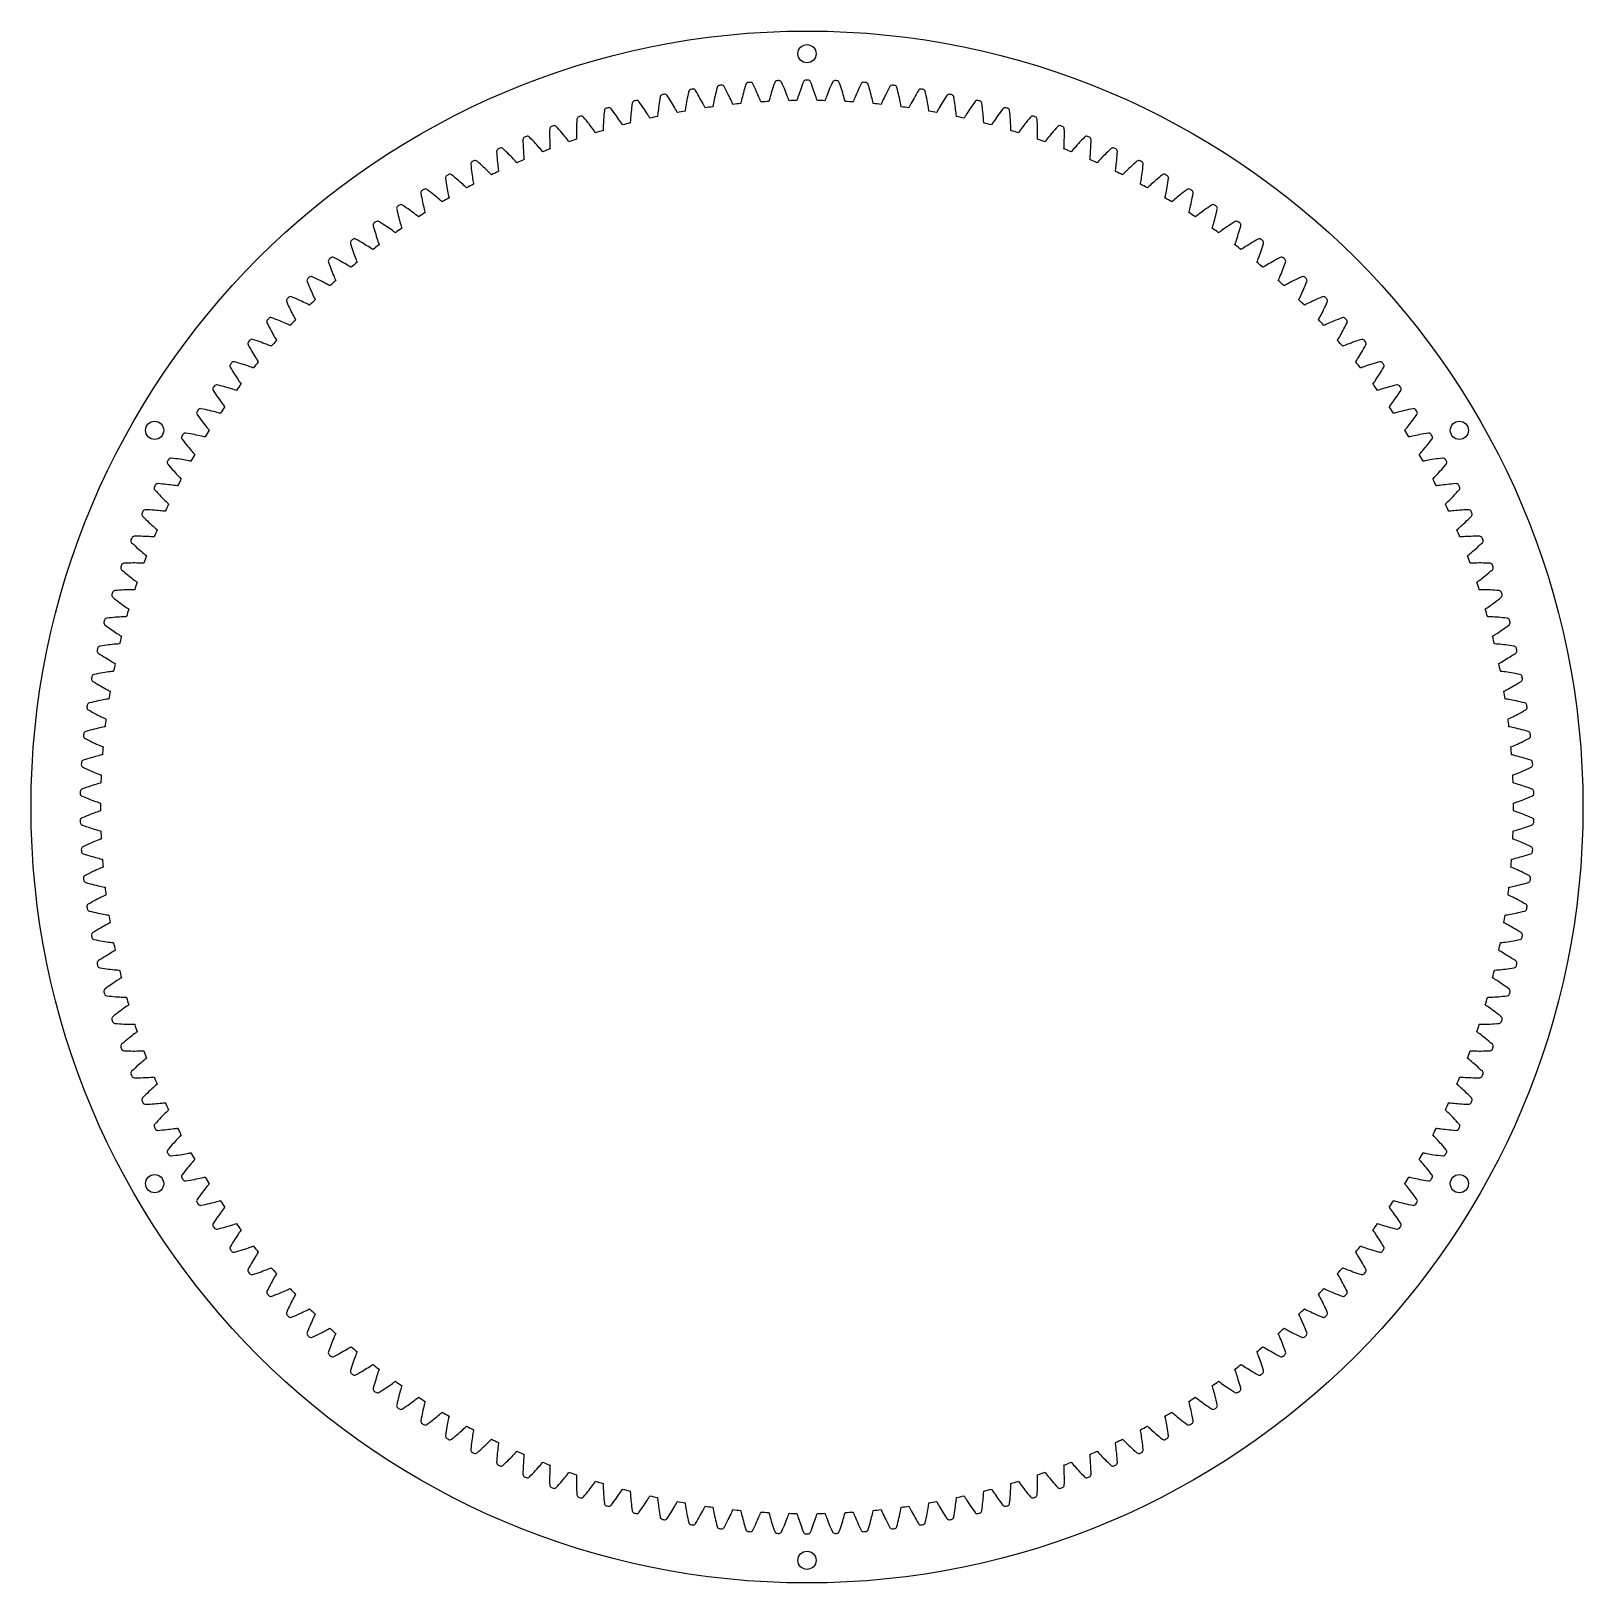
# Model space of a CAD drawing. Header units: millimetres. Extents: x -86 to 86, y -86 to 86.
import ezdxf

# ---------------------------------------------------------------- set-up
doc = ezdxf.new("R2010")
doc.units = ezdxf.units.MM

msp = doc.modelspace()

# ---------------------------------------------------------------- linework, layer by layer
at = {"layer": 'fixed_ring'}
for p, q in [((-13.062174, 78.991018), (-13.116891, 78.73815)), ((-12.170339, 78.889999), (-12.301406, 79.113063)), ((-12.044716, 78.673186), (-12.170339, 78.889999)), ((-10.037376, 78.954395), (-10.094394, 78.719568)), ((-9.976166, 79.197381), (-10.037376, 78.954395)), ((-9.91144, 79.447874), (-9.976166, 79.197381)), ((-9.024326, 79.311478), (-9.146421, 79.539577)), ((-8.907422, 79.089843), (-9.024326, 79.311478)), ((-8.796519, 78.875145), (-8.907422, 79.089843)), ((-8.691749, 78.668051), (-8.796519, 78.875145)), ((-7.018597, 78.834942), (-7.075868, 78.62074)), ((-6.956797, 79.05865), (-7.018597, 78.834942)), ((-6.890489, 79.291025), (-6.956797, 79.05865)), ((-6.819667, 79.531385), (-6.890489, 79.291025)), ((-6.745033, 79.779107), (-6.819667, 79.531385)), ((-5.864043, 79.60755), (-5.976974, 79.840323)), ((-5.756043, 79.381442), (-5.864043, 79.60755)), ((-5.653764, 79.162505), (-5.756043, 79.381442)), ((-5.55731, 78.951409), (-5.653764, 79.162505)), ((-5.466832, 78.748983), (-5.55731, 78.951409)), ((-3.944588, 78.839894), (-4.005332, 78.638527)), ((-3.878845, 79.05165), (-3.944588, 78.839894)), ((-3.808201, 79.272724), (-3.878845, 79.05165)), ((-3.732706, 79.502279), (-3.808201, 79.272724)), ((-3.652385, 79.739633), (-3.732706, 79.502279)), ((-3.567961, 79.984192), (-3.652385, 79.739633)), ((-2.694488, 79.777746), (-2.798075, 80.014824)), ((-2.595563, 79.547524), (-2.694488, 79.777746)), ((-2.502069, 79.324693), (-2.595563, 79.547524)), ((-2.414083, 79.109929), (-2.502069, 79.324693)), ((-2.331725, 78.904066), (-2.414083, 79.109929)), ((-2.255174, 78.708163), (-2.331725, 78.904066)), ((-0.807069, 78.934386), (-0.875772, 78.735594)), ((-0.73296, 79.14336), (-0.807069, 78.934386)), ((-0.653583, 79.361452), (-0.73296, 79.14336)), ((-0.569022, 79.587824), (-0.653583, 79.361452)), ((-0.479327, 79.821797), (-0.569022, 79.587824)), ((-0.385248, 80.062806), (-0.479327, 79.821797)), ((0.479327, 79.821797), (0.385248, 80.062806)), ((0.569022, 79.587824), (0.479327, 79.821797)), ((0.653583, 79.361452), (0.569022, 79.587824)), ((0.73296, 79.14336), (0.653583, 79.361452)), ((0.807069, 78.934386), (0.73296, 79.14336)), ((0.875772, 78.735594), (0.807069, 78.934386)), ((2.331725, 78.904066), (2.255174, 78.708163)), ((2.414083, 79.109929), (2.331725, 78.904066)), ((2.502069, 79.324693), (2.414083, 79.109929)), ((2.595563, 79.547524), (2.502069, 79.324693)), ((2.694488, 79.777746), (2.595563, 79.547524)), ((2.798075, 80.014824), (2.694488, 79.777746)), ((3.652385, 79.739633), (3.567961, 79.984192)), ((3.732706, 79.502279), (3.652385, 79.739633)), ((3.808201, 79.272724), (3.732706, 79.502279)), ((3.878845, 79.05165), (3.808201, 79.272724)), ((3.944588, 78.839894), (3.878845, 79.05165)), ((4.005332, 78.638527), (3.944588, 78.839894)), ((5.55731, 78.951409), (5.466832, 78.748983)), ((5.653764, 79.162505), (5.55731, 78.951409)), ((5.756043, 79.381442), (5.653764, 79.162505)), ((5.864043, 79.60755), (5.756043, 79.381442)), ((5.976974, 79.840323), (5.864043, 79.60755)), ((6.819667, 79.531385), (6.745033, 79.779107)), ((6.890489, 79.291025), (6.819667, 79.531385)), ((6.956797, 79.05865), (6.890489, 79.291025)), ((7.018597, 78.834942), (6.956797, 79.05865)), ((7.075868, 78.62074), (7.018597, 78.834942)), ((8.796519, 78.875145), (8.691749, 78.668051)), ((8.907422, 79.089843), (8.796519, 78.875145)), ((9.024326, 79.311478), (8.907422, 79.089843)), ((9.146421, 79.539577), (9.024326, 79.311478)), ((9.976166, 79.197381), (9.91144, 79.447874)), ((10.037376, 78.954395), (9.976166, 79.197381)), ((10.094394, 78.719568), (10.037376, 78.954395)), ((12.170339, 78.889999), (12.044716, 78.673186)), ((12.301406, 79.113063), (12.170339, 78.889999)), ((13.116891, 78.73815), (13.062174, 78.991018)), ((-19.363041, 77.198563), (-19.391704, 76.958619)), ((-19.331186, 77.447107), (-19.363041, 77.198563)), ((-19.296732, 77.703523), (-19.331186, 77.447107)), ((-18.39969, 77.673679), (-18.548066, 77.885625)), ((-18.257238, 77.467533), (-18.39969, 77.673679)), ((-18.121571, 77.26756), (-18.257238, 77.467533)), ((-17.992898, 77.074408), (-18.121571, 77.26756)), ((-16.382872, 77.219752), (-16.410954, 77.011306)), ((-16.351501, 77.439248), (-16.382872, 77.219752)), ((-16.316767, 77.668722), (-16.351501, 77.439248)), ((-16.278586, 77.907336), (-16.316767, 77.668722)), ((-16.236875, 78.154417), (-16.278586, 77.907336)), ((-16.192255, 78.409261), (-16.236875, 78.154417)), ((-15.297108, 78.343778), (-15.436941, 78.561455)), ((-15.162965, 78.132131), (-15.297108, 78.343778)), ((-15.035355, 77.926923), (-15.162965, 78.132131)), ((-14.914463, 77.728808), (-15.035355, 77.926923)), ((-14.800536, 77.538589), (-14.914463, 77.728808)), ((-14.69392, 77.357284), (-14.800536, 77.538589)), ((-14.595118, 77.18624), (-14.69392, 77.357284)), ((-14.5049, 77.027354), (-14.595118, 77.18624)), ((-13.397743, 77.227623), (-13.422619, 77.064803)), ((-13.368901, 77.408046), (-13.397743, 77.227623)), ((-13.336278, 77.602863), (-13.368901, 77.408046)), ((-13.299931, 77.810028), (-13.336278, 77.602863)), ((-13.259859, 78.028103), (-13.299931, 77.810028)), ((-13.216029, 78.256015), (-13.259859, 78.028103)), ((-13.168392, 78.492923), (-13.216029, 78.256015)), ((-13.116891, 78.73815), (-13.168392, 78.492923)), ((-11.925366, 78.463067), (-12.044716, 78.673186)), ((-11.812445, 78.260302), (-11.925366, 78.463067)), ((-11.70617, 78.065704), (-11.812445, 78.260302)), ((-11.606847, 77.880304), (-11.70617, 78.065704)), ((-11.514923, 77.705468), (-11.606847, 77.880304)), ((-11.431093, 77.54312), (-11.514923, 77.705468)), ((-11.356535, 77.396251), (-11.431093, 77.54312)), ((-11.293631, 77.270416), (-11.356535, 77.396251)), ((-11.251095, 77.184279), (-11.293631, 77.270416)), ((-10.374084, 77.399236), (-10.391313, 77.304726)), ((-10.348179, 77.537512), (-10.374084, 77.399236)), ((-10.316849, 77.699215), (-10.348179, 77.537512)), ((-10.280857, 77.878348), (-10.316849, 77.699215)), ((-10.240515, 78.071714), (-10.280857, 77.878348)), ((-10.195961, 78.27727), (-10.240515, 78.071714)), ((-10.14725, 78.49358), (-10.195961, 78.27727)), ((-10.094394, 78.719568), (-10.14725, 78.49358)), ((-8.593295, 78.469382), (-8.691749, 78.668051)), ((-8.501421, 78.28018), (-8.593295, 78.469382)), ((-8.416521, 78.101827), (-8.501421, 78.28018)), ((-8.339211, 77.936274), (-8.416521, 78.101827)), ((-8.270551, 77.786558), (-8.339211, 77.936274)), ((-8.2127, 77.658322), (-8.270551, 77.786558)), ((-8.173622, 77.570561), (-8.2127, 77.658322)), ((-7.288758, 77.750481), (-7.309731, 77.656731)), ((-7.257377, 77.887618), (-7.288758, 77.750481)), ((-7.219643, 78.047947), (-7.257377, 77.887618)), ((-7.176557, 78.225509), (-7.219643, 78.047947)), ((-7.128559, 78.417118), (-7.176557, 78.225509)), ((-7.075868, 78.62074), (-7.128559, 78.417118)), ((-5.382553, 78.556278), (-5.466832, 78.748983)), ((-5.30481, 78.374691), (-5.382553, 78.556278)), ((-5.234144, 78.206196), (-5.30481, 78.374691)), ((-5.17149, 78.053868), (-5.234144, 78.206196)), ((-5.118782, 77.923433), (-5.17149, 78.053868)), ((-5.083224, 77.834188), (-5.118782, 77.923433)), ((-4.191908, 77.978787), (-4.216591, 77.885945)), ((-4.155099, 78.114568), (-4.191908, 77.978787)), ((-4.11102, 78.27327), (-4.155099, 78.114568)), ((-4.06091, 78.448978), (-4.11102, 78.27327)), ((-4.005332, 78.638527), (-4.06091, 78.448978)), ((-2.184712, 78.523628), (-2.255174, 78.708163)), ((-2.1208, 78.352457), (-2.184712, 78.523628)), ((-2.064252, 78.197759), (-2.1208, 78.352457)), ((-2.016771, 78.065332), (-2.064252, 78.197759)), ((-1.984789, 77.974743), (-2.016771, 78.065332)), ((-1.088429, 78.083793), (-1.116784, 77.992005)), ((-1.046251, 78.218003), (-1.088429, 78.083793)), ((-0.995898, 78.374827), (-1.046251, 78.218003)), ((-0.938841, 78.548404), (-0.995898, 78.374827)), ((-0.875772, 78.735594), (-0.938841, 78.548404)), ((0.938841, 78.548404), (0.875772, 78.735594)), ((0.995898, 78.374827), (0.938841, 78.548404)), ((1.046251, 78.218003), (0.995898, 78.374827)), ((1.088429, 78.083793), (1.046251, 78.218003)), ((1.116784, 77.992005), (1.088429, 78.083793)), ((2.016771, 78.065332), (1.984789, 77.974743)), ((2.064252, 78.197759), (2.016771, 78.065332)), ((2.1208, 78.352457), (2.064252, 78.197759)), ((2.184712, 78.523628), (2.1208, 78.352457)), ((2.255174, 78.708163), (2.184712, 78.523628)), ((4.06091, 78.448978), (4.005332, 78.638527)), ((4.11102, 78.27327), (4.06091, 78.448978)), ((4.155099, 78.114568), (4.11102, 78.27327)), ((4.191908, 77.978787), (4.155099, 78.114568)), ((4.216591, 77.885945), (4.191908, 77.978787)), ((5.118782, 77.923433), (5.083224, 77.834188)), ((5.17149, 78.053868), (5.118782, 77.923433)), ((5.234144, 78.206196), (5.17149, 78.053868)), ((5.30481, 78.374691), (5.234144, 78.206196)), ((5.382553, 78.556278), (5.30481, 78.374691)), ((5.466832, 78.748983), (5.382553, 78.556278)), ((7.128559, 78.417118), (7.075868, 78.62074)), ((7.176557, 78.225509), (7.128559, 78.417118)), ((7.219643, 78.047947), (7.176557, 78.225509)), ((7.257377, 77.887618), (7.219643, 78.047947)), ((7.288758, 77.750481), (7.257377, 77.887618)), ((7.309731, 77.656731), (7.288758, 77.750481)), ((8.2127, 77.658322), (8.173622, 77.570561)), ((8.270551, 77.786558), (8.2127, 77.658322)), ((8.339211, 77.936274), (8.270551, 77.786558)), ((8.416521, 78.101827), (8.339211, 77.936274)), ((8.501421, 78.28018), (8.416521, 78.101827)), ((8.593295, 78.469382), (8.501421, 78.28018)), ((8.691749, 78.668051), (8.593295, 78.469382)), ((10.14725, 78.49358), (10.094394, 78.719568)), ((10.195961, 78.27727), (10.14725, 78.49358)), ((10.240515, 78.071714), (10.195961, 78.27727)), ((10.280857, 77.878348), (10.240515, 78.071714)), ((10.316849, 77.699215), (10.280857, 77.878348)), ((10.348179, 77.537512), (10.316849, 77.699215)), ((10.374084, 77.399236), (10.348179, 77.537512)), ((10.391313, 77.304726), (10.374084, 77.399236)), ((11.293631, 77.270416), (11.251095, 77.184279)), ((11.356535, 77.396251), (11.293631, 77.270416)), ((11.431093, 77.54312), (11.356535, 77.396251)), ((11.514923, 77.705468), (11.431093, 77.54312)), ((11.606847, 77.880304), (11.514923, 77.705468)), ((11.70617, 78.065704), (11.606847, 77.880304)), ((11.812445, 78.260302), (11.70617, 78.065704)), ((11.925366, 78.463067), (11.812445, 78.260302)), ((12.044716, 78.673186), (11.925366, 78.463067)), ((13.168392, 78.492923), (13.116891, 78.73815)), ((13.216029, 78.256015), (13.168392, 78.492923)), ((13.259859, 78.028103), (13.216029, 78.256015)), ((13.299931, 77.810028), (13.259859, 78.028103)), ((13.336278, 77.602863), (13.299931, 77.810028)), ((13.368901, 77.408046), (13.336278, 77.602863)), ((13.397743, 77.227623), (13.368901, 77.408046)), ((13.422619, 77.064803), (13.397743, 77.227623)), ((14.595118, 77.18624), (14.5049, 77.027354)), ((14.69392, 77.357284), (14.595118, 77.18624)), ((14.800536, 77.538589), (14.69392, 77.357284)), ((14.914463, 77.728808), (14.800536, 77.538589)), ((15.035355, 77.926923), (14.914463, 77.728808)), ((15.162965, 78.132131), (15.035355, 77.926923)), ((15.297108, 78.343778), (15.162965, 78.132131)), ((15.436941, 78.561455), (15.297108, 78.343778)), ((16.236875, 78.154417), (16.192255, 78.409261)), ((16.278586, 77.907336), (16.236875, 78.154417)), ((16.316767, 77.668722), (16.278586, 77.907336)), ((16.351501, 77.439248), (16.316767, 77.668722)), ((16.382872, 77.219752), (16.351501, 77.439248)), ((16.410954, 77.011306), (16.382872, 77.219752)), ((18.121571, 77.26756), (17.992898, 77.074408)), ((18.257238, 77.467533), (18.121571, 77.26756)), ((18.39969, 77.673679), (18.257238, 77.467533)), ((18.548066, 77.885625), (18.39969, 77.673679)), ((19.331186, 77.447107), (19.296732, 77.703523)), ((19.363041, 77.198563), (19.331186, 77.447107)), ((19.391704, 76.958619), (19.363041, 77.198563)), ((-25.43527, 75.416129), (-25.444779, 75.174666)), ((-25.423262, 75.666418), (-25.43527, 75.416129)), ((-25.40929, 75.924761), (-25.423262, 75.666418)), ((-24.512713, 75.966282), (-24.677458, 76.165769)), ((-24.354333, 75.772105), (-24.512713, 75.966282)), ((-24.203207, 75.583543), (-24.354333, 75.772105)), ((-24.059594, 75.401225), (-24.203207, 75.583543)), ((-23.923837, 75.225917), (-24.059594, 75.401225)), ((-22.477637, 75.464008), (-22.486841, 75.266693)), ((-22.466205, 75.674026), (-22.477637, 75.464008)), ((-22.452373, 75.895321), (-22.466205, 75.674026)), ((-22.43598, 76.126829), (-22.452373, 75.895321)), ((-22.416878, 76.367722), (-22.43598, 76.126829)), ((-22.394929, 76.617336), (-22.416878, 76.367722)), ((-22.370697, 76.874919), (-22.394929, 76.617336)), ((-21.473178, 76.880763), (-21.629863, 77.086642)), ((-21.322643, 76.680443), (-21.473178, 76.880763)), ((-21.179133, 76.486022), (-21.322643, 76.680443)), ((-21.042883, 76.298138), (-21.179133, 76.486022)), ((-20.914203, 76.117572), (-21.042883, 76.298138)), ((-20.79352, 75.945311), (-20.914203, 76.117572)), ((-20.68144, 75.782658), (-20.79352, 75.945311)), ((-20.578884, 75.631441), (-20.68144, 75.782658)), ((-20.487375, 75.49449), (-20.578884, 75.631441)), ((-20.409942, 75.377037), (-20.487375, 75.49449)), ((-19.512263, 75.614383), (-19.518121, 75.518494)), ((-19.503, 75.754759), (-19.512263, 75.614383)), ((-19.491138, 75.919042), (-19.503, 75.754759)), ((-19.476722, 76.101186), (-19.491138, 75.919042)), ((-19.45968, 76.297979), (-19.476722, 76.101186)), ((-19.439908, 76.507376), (-19.45968, 76.297979)), ((-19.417288, 76.727946), (-19.439908, 76.507376)), ((-19.391704, 76.958619), (-19.417288, 76.727946)), ((-17.871498, 76.888869), (-17.992898, 77.074408)), ((-17.757759, 76.711946), (-17.871498, 76.888869)), ((-17.652235, 76.544966), (-17.757759, 76.711946)), ((-17.555771, 76.389791), (-17.652235, 76.544966)), ((-17.46978, 76.249311), (-17.555771, 76.389791)), ((-17.397077, 76.128871), (-17.46978, 76.249311)), ((-17.347832, 76.046385), (-17.397077, 76.128871)), ((-16.490672, 76.330342), (-16.500338, 76.234761)), ((-16.475835, 76.470239), (-16.490672, 76.330342)), ((-16.457451, 76.633919), (-16.475835, 76.470239)), ((-16.435805, 76.815347), (-16.457451, 76.633919)), ((-16.410954, 77.011306), (-16.435805, 76.815347)), ((-14.424562, 76.883565), (-14.5049, 77.027354)), ((-14.356705, 76.760331), (-14.424562, 76.883565)), ((-14.310777, 76.675952), (-14.356705, 76.760331)), ((-13.443006, 76.925607), (-13.456464, 76.830486)), ((-13.422619, 77.064803), (-13.443006, 76.925607)), ((13.443006, 76.925607), (13.422619, 77.064803)), ((13.456464, 76.830486), (13.443006, 76.925607)), ((14.356705, 76.760331), (14.310777, 76.675952)), ((14.424562, 76.883565), (14.356705, 76.760331)), ((14.5049, 77.027354), (14.424562, 76.883565)), ((16.435805, 76.815347), (16.410954, 77.011306)), ((16.457451, 76.633919), (16.435805, 76.815347)), ((16.475835, 76.470239), (16.457451, 76.633919)), ((16.490672, 76.330342), (16.475835, 76.470239)), ((16.500338, 76.234761), (16.490672, 76.330342)), ((17.397077, 76.128871), (17.347832, 76.046385)), ((17.46978, 76.249311), (17.397077, 76.128871)), ((17.555771, 76.389791), (17.46978, 76.249311)), ((17.652235, 76.544966), (17.555771, 76.389791)), ((17.757759, 76.711946), (17.652235, 76.544966)), ((17.871498, 76.888869), (17.757759, 76.711946)), ((17.992898, 77.074408), (17.871498, 76.888869)), ((19.417288, 76.727946), (19.391704, 76.958619)), ((19.439908, 76.507376), (19.417288, 76.727946)), ((19.45968, 76.297979), (19.439908, 76.507376)), ((19.476722, 76.101186), (19.45968, 76.297979)), ((19.491138, 75.919042), (19.476722, 76.101186)), ((19.503, 75.754759), (19.491138, 75.919042)), ((19.512263, 75.614383), (19.503, 75.754759)), ((19.518121, 75.518494), (19.512263, 75.614383)), ((20.487375, 75.49449), (20.409942, 75.377037)), ((20.578884, 75.631441), (20.487375, 75.49449)), ((20.68144, 75.782658), (20.578884, 75.631441)), ((20.79352, 75.945311), (20.68144, 75.782658)), ((20.914203, 76.117572), (20.79352, 75.945311)), ((21.042883, 76.298138), (20.914203, 76.117572)), ((21.179133, 76.486022), (21.042883, 76.298138)), ((21.322643, 76.680443), (21.179133, 76.486022)), ((21.473178, 76.880763), (21.322643, 76.680443)), ((21.629863, 77.086642), (21.473178, 76.880763)), ((22.394929, 76.617336), (22.370697, 76.874919)), ((22.416878, 76.367722), (22.394929, 76.617336)), ((22.43598, 76.126829), (22.416878, 76.367722)), ((22.452373, 75.895321), (22.43598, 76.126829)), ((22.466205, 75.674026), (22.452373, 75.895321)), ((22.477637, 75.464008), (22.466205, 75.674026)), ((22.486841, 75.266693), (22.477637, 75.464008)), ((24.059594, 75.401225), (23.923837, 75.225917)), ((24.203207, 75.583543), (24.059594, 75.401225)), ((24.354333, 75.772105), (24.203207, 75.583543)), ((24.512713, 75.966282), (24.354333, 75.772105)), ((24.677458, 76.165769), (24.512713, 75.966282)), ((25.423262, 75.666418), (25.40929, 75.924761)), ((25.43527, 75.416129), (25.423262, 75.666418)), ((25.444779, 75.174666), (25.43527, 75.416129)), ((-30.470758, 73.778601), (-30.650832, 73.964369)), ((-30.297451, 73.597622), (-30.470758, 73.778601)), ((-28.411396, 74.595856), (-28.413443, 74.345287)), ((-28.413443, 74.345287), (-28.413345, 74.103637)), ((-28.413345, 74.103637), (-28.411293, 73.871559)), ((-28.407705, 74.85455), (-28.411396, 74.595856)), ((-28.411293, 73.871559), (-28.4075, 73.649865)), ((-27.513487, 74.931683), (-27.686034, 75.124462)), ((-27.347513, 74.743956), (-27.513487, 74.931683)), ((-27.18901, 74.561552), (-27.347513, 74.743956)), ((-27.038262, 74.385087), (-27.18901, 74.561552)), ((-26.895643, 74.215315), (-27.038262, 74.385087)), ((-26.761655, 74.053187), (-26.895643, 74.215315)), ((-26.637008, 73.899952), (-26.761655, 74.053187)), ((-26.522761, 73.757362), (-26.637008, 73.899952)), ((-26.420661, 73.628114), (-26.522761, 73.757362)), ((-25.460052, 74.510714), (-25.461404, 74.313189)), ((-25.461404, 74.313189), (-25.461304, 74.130475)), ((-25.461304, 74.130475), (-25.460076, 73.96577)), ((-25.460076, 73.96577), (-25.458157, 73.825101)), ((-25.456979, 74.72102), (-25.460052, 74.510714)), ((-25.458157, 73.825101), (-25.456378, 73.72905)), ((-25.451955, 74.94269), (-25.456979, 74.72102)), ((-25.444779, 75.174666), (-25.451955, 74.94269)), ((-23.796401, 75.05859), (-23.923837, 75.225917)), ((-23.677944, 74.900522), (-23.796401, 75.05859)), ((-23.569456, 74.753502), (-23.677944, 74.900522)), ((-23.472576, 74.620297), (-23.569456, 74.753502)), ((-23.390534, 74.506015), (-23.472576, 74.620297)), ((-23.334891, 74.427702), (-23.390534, 74.506015)), ((-22.503001, 74.778863), (-22.505042, 74.682816)), ((-22.499326, 74.919496), (-22.503001, 74.778863)), ((-22.494004, 75.08412), (-22.499326, 74.919496)), ((-22.486841, 75.266693), (-22.494004, 75.08412)), ((-20.357456, 75.296574), (-20.409942, 75.377037)), ((20.409942, 75.377037), (20.357456, 75.296574)), ((22.494004, 75.08412), (22.486841, 75.266693)), ((22.499326, 74.919496), (22.494004, 75.08412)), ((22.503001, 74.778863), (22.499326, 74.919496)), ((22.505042, 74.682816), (22.503001, 74.778863)), ((23.390534, 74.506015), (23.334891, 74.427702)), ((23.472576, 74.620297), (23.390534, 74.506015)), ((23.569456, 74.753502), (23.472576, 74.620297)), ((23.677944, 74.900522), (23.569456, 74.753502)), ((23.796401, 75.05859), (23.677944, 74.900522)), ((23.923837, 75.225917), (23.796401, 75.05859)), ((25.451955, 74.94269), (25.444779, 75.174666)), ((25.456979, 74.72102), (25.451955, 74.94269)), ((25.456378, 73.72905), (25.458157, 73.825101)), ((25.460052, 74.510714), (25.456979, 74.72102)), ((25.458157, 73.825101), (25.460076, 73.96577)), ((25.461404, 74.313189), (25.460052, 74.510714)), ((25.460076, 73.96577), (25.461304, 74.130475)), ((25.461304, 74.130475), (25.461404, 74.313189)), ((26.522761, 73.757362), (26.420661, 73.628114)), ((26.637008, 73.899952), (26.522761, 73.757362)), ((26.761655, 74.053187), (26.637008, 73.899952)), ((26.895643, 74.215315), (26.761655, 74.053187)), ((27.038262, 74.385087), (26.895643, 74.215315)), ((27.18901, 74.561552), (27.038262, 74.385087)), ((27.347513, 74.743956), (27.18901, 74.561552)), ((27.513487, 74.931683), (27.347513, 74.743956)), ((27.686034, 75.124462), (27.513487, 74.931683)), ((28.4075, 73.649865), (28.411293, 73.871559)), ((28.411396, 74.595856), (28.407705, 74.85455)), ((28.411293, 73.871559), (28.413345, 74.103637)), ((28.413443, 74.345287), (28.411396, 74.595856)), ((28.413345, 74.103637), (28.413443, 74.345287)), ((30.470758, 73.778601), (30.297451, 73.597622)), ((30.650832, 73.964369), (30.470758, 73.778601)), ((-34.26511, 72.360925), (-34.248236, 72.102756)), ((-34.248236, 72.102756), (-34.230369, 71.852817)), ((-33.379847, 72.50886), (-33.567165, 72.687322)), ((-33.199483, 72.334914), (-33.379847, 72.50886)), ((-33.026989, 72.165679), (-33.199483, 72.334914)), ((-32.862698, 72.001749), (-33.026989, 72.165679)), ((-32.707041, 71.843845), (-32.862698, 72.001749)), ((-31.361202, 73.665978), (-31.354605, 73.407342)), ((-31.354605, 73.407342), (-31.346689, 73.15689)), ((-31.346689, 73.15689), (-31.336984, 72.915435)), ((-31.336984, 72.915435), (-31.325707, 72.683622)), ((-31.325707, 72.683622), (-31.313103, 72.462254)), ((-31.313103, 72.462254), (-31.299457, 72.252368)), ((-31.299457, 72.252368), (-31.285112, 72.05536)), ((-31.285112, 72.05536), (-31.270495, 71.873232)), ((-30.131822, 73.421663), (-30.297451, 73.597622)), ((-29.974178, 73.25133), (-30.131822, 73.421663)), ((-29.824922, 73.087363), (-29.974178, 73.25133)), ((-29.684594, 72.93069), (-29.824922, 73.087363)), ((-29.553953, 72.782532), (-29.684594, 72.93069)), ((-29.434128, 72.644597), (-29.553953, 72.782532)), ((-29.32697, 72.51951), (-29.434128, 72.644597)), ((-29.236108, 72.412108), (-29.32697, 72.51951)), ((-29.174419, 72.338463), (-29.236108, 72.412108)), ((-28.4075, 73.649865), (-28.40221, 73.439602)), ((-28.40221, 73.439602), (-28.395708, 73.24218)), ((-28.395708, 73.24218), (-28.388343, 73.059615)), ((-28.388343, 73.059615), (-28.380568, 72.895088)), ((-28.380568, 72.895088), (-28.373058, 72.754608)), ((-28.373058, 72.754608), (-28.367462, 72.658703)), ((-26.334141, 73.517184), (-26.420661, 73.628114)), ((-26.275428, 73.441146), (-26.334141, 73.517184)), ((26.334141, 73.517184), (26.275428, 73.441146)), ((26.420661, 73.628114), (26.334141, 73.517184)), ((28.367462, 72.658703), (28.373058, 72.754608)), ((28.373058, 72.754608), (28.380568, 72.895088)), ((28.380568, 72.895088), (28.388343, 73.059615)), ((28.388343, 73.059615), (28.395708, 73.24218)), ((28.395708, 73.24218), (28.40221, 73.439602)), ((28.40221, 73.439602), (28.4075, 73.649865)), ((29.236108, 72.412108), (29.174419, 72.338463)), ((29.32697, 72.51951), (29.236108, 72.412108)), ((29.434128, 72.644597), (29.32697, 72.51951)), ((29.553953, 72.782532), (29.434128, 72.644597)), ((29.684594, 72.93069), (29.553953, 72.782532)), ((29.824922, 73.087363), (29.684594, 72.93069)), ((29.974178, 73.25133), (29.824922, 73.087363)), ((30.131822, 73.421663), (29.974178, 73.25133)), ((30.297451, 73.597622), (30.131822, 73.421663)), ((31.270495, 71.873232), (31.285112, 72.05536)), ((31.285112, 72.05536), (31.299457, 72.252368)), ((31.299457, 72.252368), (31.313103, 72.462254)), ((31.313103, 72.462254), (31.325707, 72.683622)), ((31.325707, 72.683622), (31.336984, 72.915435)), ((31.336984, 72.915435), (31.346689, 73.15689)), ((31.346689, 73.15689), (31.354605, 73.407342)), ((31.354605, 73.407342), (31.361202, 73.665978)), ((32.862698, 72.001749), (32.707041, 71.843845)), ((33.026989, 72.165679), (32.862698, 72.001749)), ((33.199483, 72.334914), (33.026989, 72.165679)), ((33.379847, 72.50886), (33.199483, 72.334914)), ((33.567165, 72.687322), (33.379847, 72.50886)), ((34.230369, 71.852817), (34.248236, 72.102756)), ((34.248236, 72.102756), (34.26511, 72.360925)), ((-37.114838, 70.941455), (-37.087713, 70.684161)), ((-37.087713, 70.684161), (-37.059924, 70.43513)), ((-37.059924, 70.43513), (-37.031066, 70.195209)), ((-36.236157, 71.124468), (-36.430421, 71.295342)), ((-36.049019, 70.95783), (-36.236157, 71.124468)), ((-35.869933, 70.795587), (-36.049019, 70.95783)), ((-35.699255, 70.638318), (-35.869933, 70.795587)), ((-35.537444, 70.486727), (-35.699255, 70.638318)), ((-35.385112, 70.341698), (-35.537444, 70.486727)), ((-35.243113, 70.204389), (-35.385112, 70.341698)), ((-34.230369, 71.852817), (-34.211072, 71.611939)), ((-34.211072, 71.611939), (-34.190588, 71.380757)), ((-34.190588, 71.380757), (-34.169193, 71.160065)), ((-34.169193, 71.160065), (-34.147214, 70.950887)), ((-34.147214, 70.950887), (-34.125048, 70.754606)), ((-34.125048, 70.754606), (-34.103202, 70.573203)), ((-34.103202, 70.573203), (-34.08238, 70.409814)), ((-34.08238, 70.409814), (-34.063732, 70.270374)), ((-34.063732, 70.270374), (-34.050534, 70.175217)), ((-32.560596, 71.692875), (-32.707041, 71.843845)), ((-32.424168, 71.550028), (-32.560596, 71.692875)), ((-32.298953, 71.416965), (-32.424168, 71.550028)), ((-32.186907, 71.296238), (-32.298953, 71.416965)), ((-32.091847, 71.192533), (-32.186907, 71.296238)), ((-32.027279, 71.121399), (-32.091847, 71.192533)), ((-31.270495, 71.873232), (-31.256185, 71.709145)), ((-31.256185, 71.709145), (-31.243096, 71.569074)), ((-31.243096, 71.569074), (-31.233692, 71.473467)), ((31.233692, 71.473467), (31.243096, 71.569074)), ((31.243096, 71.569074), (31.256185, 71.709145)), ((31.256185, 71.709145), (31.270495, 71.873232)), ((32.091847, 71.192533), (32.027279, 71.121399)), ((32.186907, 71.296238), (32.091847, 71.192533)), ((32.298953, 71.416965), (32.186907, 71.296238)), ((32.424168, 71.550028), (32.298953, 71.416965)), ((32.560596, 71.692875), (32.424168, 71.550028)), ((32.707041, 71.843845), (32.560596, 71.692875)), ((34.050534, 70.175217), (34.063732, 70.270374)), ((34.063732, 70.270374), (34.08238, 70.409814)), ((34.08238, 70.409814), (34.103202, 70.573203)), ((34.103202, 70.573203), (34.125048, 70.754606)), ((34.125048, 70.754606), (34.147214, 70.950887)), ((34.147214, 70.950887), (34.169193, 71.160065)), ((34.169193, 71.160065), (34.190588, 71.380757)), ((34.190588, 71.380757), (34.211072, 71.611939)), ((34.211072, 71.611939), (34.230369, 71.852817)), ((35.385112, 70.341698), (35.243113, 70.204389)), ((35.537444, 70.486727), (35.385112, 70.341698)), ((35.699255, 70.638318), (35.537444, 70.486727)), ((35.869933, 70.795587), (35.699255, 70.638318)), ((36.049019, 70.95783), (35.869933, 70.795587)), ((36.236157, 71.124468), (36.049019, 70.95783)), ((36.430421, 71.295342), (36.236157, 71.124468)), ((37.031066, 70.195209), (37.059924, 70.43513)), ((37.059924, 70.43513), (37.087713, 70.684161)), ((37.087713, 70.684161), (37.114838, 70.941455)), ((-39.90588, 69.409812), (-39.868548, 69.153799)), ((-39.868548, 69.153799), (-39.830879, 68.90607)), ((-39.830879, 68.90607), (-39.792506, 68.667486)), ((-39.792506, 68.667486), (-39.753719, 68.438663)), ((-39.035169, 69.627614), (-39.236073, 69.790629)), ((-38.841555, 69.468547), (-39.035169, 69.627614)), ((-38.65616, 69.313552), (-38.841555, 69.468547)), ((-38.479364, 69.163193), (-38.65616, 69.313552)), ((-38.311654, 69.018155), (-38.479364, 69.163193)), ((-38.153677, 68.879297), (-38.311654, 69.018155)), ((-38.006331, 68.747741), (-38.153677, 68.879297)), ((-37.870941, 68.625048), (-38.006331, 68.747741)), ((-37.749657, 68.513604), (-37.870941, 68.625048)), ((-37.031066, 70.195209), (-37.001407, 69.965024)), ((-37.001407, 69.965024), (-36.971255, 69.745357)), ((-36.971255, 69.745357), (-36.940977, 69.537219)), ((-36.940977, 69.537219), (-36.911025, 69.341974)), ((-36.911025, 69.341974), (-36.881984, 69.161583)), ((-36.881984, 69.161583), (-36.854683, 68.999152)), ((-36.854683, 68.999152), (-36.830507, 68.860563)), ((-36.830507, 68.860563), (-36.813536, 68.766006)), ((-35.112707, 70.076409), (-35.243113, 70.204389)), ((-34.99595, 69.960232), (-35.112707, 70.076409)), ((-34.896842, 69.860388), (-34.99595, 69.960232)), ((-34.829497, 69.791877), (-34.896842, 69.860388)), ((34.896842, 69.860388), (34.829497, 69.791877)), ((34.99595, 69.960232), (34.896842, 69.860388)), ((35.112707, 70.076409), (34.99595, 69.960232)), ((35.243113, 70.204389), (35.112707, 70.076409)), ((36.813536, 68.766006), (36.830507, 68.860563)), ((36.830507, 68.860563), (36.854683, 68.999152)), ((36.854683, 68.999152), (36.881984, 69.161583)), ((36.881984, 69.161583), (36.911025, 69.341974)), ((36.911025, 69.341974), (36.940977, 69.537219)), ((36.940977, 69.537219), (36.971255, 69.745357)), ((36.971255, 69.745357), (37.001407, 69.965024)), ((37.001407, 69.965024), (37.031066, 70.195209)), ((37.870941, 68.625048), (37.749657, 68.513604)), ((38.006331, 68.747741), (37.870941, 68.625048)), ((38.153677, 68.879297), (38.006331, 68.747741)), ((38.311654, 69.018155), (38.153677, 68.879297)), ((38.479364, 69.163193), (38.311654, 69.018155)), ((38.65616, 69.313552), (38.479364, 69.163193)), ((38.841555, 69.468547), (38.65616, 69.313552)), ((39.035169, 69.627614), (38.841555, 69.468547)), ((39.236073, 69.790629), (39.035169, 69.627614)), ((39.753719, 68.438663), (39.792506, 68.667486)), ((39.792506, 68.667486), (39.830879, 68.90607)), ((39.830879, 68.90607), (39.868548, 69.153799)), ((39.868548, 69.153799), (39.90588, 69.409812)), ((-42.633823, 67.768418), (-42.586341, 67.514092)), ((-42.586341, 67.514092), (-42.538854, 67.268056)), ((-42.538854, 67.268056), (-42.491026, 67.031186)), ((-42.491026, 67.031186), (-42.443172, 66.804086)), ((-41.772459, 68.020664), (-41.979685, 68.175562)), ((-41.572674, 67.86942), (-41.772459, 68.020664)), ((-41.381264, 67.721918), (-41.572674, 67.86942)), ((-41.19863, 67.578707), (-41.381264, 67.721918)), ((-41.025286, 67.440451), (-41.19863, 67.578707)), ((-40.861914, 67.307984), (-41.025286, 67.440451)), ((-40.709454, 67.18239), (-40.861914, 67.307984)), ((-40.569293, 67.065176), (-40.709454, 67.18239)), ((-40.443675, 66.958642), (-40.569293, 67.065176)), ((-40.336947, 66.866988), (-40.443675, 66.958642)), ((-40.264371, 66.804045), (-40.336947, 66.866988)), ((-39.753719, 68.438663), (-39.714858, 68.220368)), ((-39.714858, 68.220368), (-39.676329, 68.013598)), ((-39.676329, 68.013598), (-39.638639, 67.819698)), ((-39.638639, 67.819698), (-39.602449, 67.640605)), ((-39.602449, 67.640605), (-39.568711, 67.479387)), ((-39.568711, 67.479387), (-39.539044, 67.341869)), ((-39.539044, 67.341869), (-39.518328, 67.248061)), ((-37.646658, 68.417779), (-37.749657, 68.513604)), ((-37.576642, 68.352), (-37.646658, 68.417779)), ((37.646658, 68.417779), (37.576642, 68.352)), ((37.749657, 68.513604), (37.646658, 68.417779)), ((39.518328, 67.248061), (39.539044, 67.341869)), ((39.539044, 67.341869), (39.568711, 67.479387)), ((39.568711, 67.479387), (39.602449, 67.640605)), ((39.602449, 67.640605), (39.638639, 67.819698)), ((39.638639, 67.819698), (39.676329, 68.013598)), ((39.676329, 68.013598), (39.714858, 68.220368)), ((39.714858, 68.220368), (39.753719, 68.438663)), ((40.336947, 66.866988), (40.264371, 66.804045)), ((40.443675, 66.958642), (40.336947, 66.866988)), ((40.569293, 67.065176), (40.443675, 66.958642)), ((40.709454, 67.18239), (40.569293, 67.065176)), ((40.861914, 67.307984), (40.709454, 67.18239)), ((41.025286, 67.440451), (40.861914, 67.307984)), ((41.19863, 67.578707), (41.025286, 67.440451)), ((41.381264, 67.721918), (41.19863, 67.578707)), ((41.572674, 67.86942), (41.381264, 67.721918)), ((41.772459, 68.020664), (41.572674, 67.86942)), ((41.979685, 68.175562), (41.772459, 68.020664)), ((42.443172, 66.804086), (42.491026, 67.031186)), ((42.491026, 67.031186), (42.538854, 67.268056)), ((42.538854, 67.268056), (42.586341, 67.514092)), ((42.586341, 67.514092), (42.633823, 67.768418)), ((-45.294353, 66.019868), (-45.236798, 65.76763)), ((-45.236798, 65.76763), (-45.179566, 65.523677)), ((-45.179566, 65.523677), (-45.122359, 65.288896)), ((-45.122359, 65.288896), (-45.065514, 65.063878)), ((-44.443699, 66.306159), (-44.656919, 66.452697)), ((-44.238058, 66.162978), (-44.443699, 66.306159)), ((-44.040935, 66.023202), (-44.238058, 66.162978)), ((-43.852752, 65.887365), (-44.040935, 66.023202)), ((-43.674049, 65.75611), (-43.852752, 65.887365)), ((-43.505539, 65.630243), (-43.674049, 65.75611)), ((-43.348207, 65.510809), (-43.505539, 65.630243)), ((-43.203496, 65.39926), (-43.348207, 65.510809)), ((-43.073742, 65.297805), (-43.203496, 65.39926)), ((-42.963455, 65.210466), (-43.073742, 65.297805)), ((-42.888434, 65.150458), (-42.963455, 65.210466)), ((-42.443172, 66.804086), (-42.395663, 66.587509)), ((-42.395663, 66.587509), (-42.348945, 66.382434)), ((-42.348945, 66.382434), (-42.303575, 66.190186)), ((-42.303575, 66.190186), (-42.260294, 66.012672)), ((-42.260294, 66.012672), (-42.220173, 65.852924)), ((-42.220173, 65.852924), (-42.185063, 65.716694)), ((-42.185063, 65.716694), (-42.160633, 65.623784)), ((42.160633, 65.623784), (42.185063, 65.716694)), ((42.185063, 65.716694), (42.220173, 65.852924)), ((42.220173, 65.852924), (42.260294, 66.012672)), ((42.260294, 66.012672), (42.303575, 66.190186)), ((42.303575, 66.190186), (42.348945, 66.382434)), ((42.348945, 66.382434), (42.395663, 66.587509)), ((42.395663, 66.587509), (42.443172, 66.804086)), ((42.963455, 65.210466), (42.888434, 65.150458)), ((43.073742, 65.297805), (42.963455, 65.210466)), ((43.203496, 65.39926), (43.073742, 65.297805)), ((43.348207, 65.510809), (43.203496, 65.39926)), ((43.505539, 65.630243), (43.348207, 65.510809)), ((43.674049, 65.75611), (43.505539, 65.630243)), ((43.852752, 65.887365), (43.674049, 65.75611)), ((44.040935, 66.023202), (43.852752, 65.887365)), ((44.238058, 66.162978), (44.040935, 66.023202)), ((44.443699, 66.306159), (44.238058, 66.162978)), ((44.656919, 66.452697), (44.443699, 66.306159)), ((45.065514, 65.063878), (45.122359, 65.288896)), ((45.122359, 65.288896), (45.179566, 65.523677)), ((45.179566, 65.523677), (45.236798, 65.76763)), ((45.236798, 65.76763), (45.294353, 66.019868)), ((-47.883263, 64.166927), (-47.815725, 63.917177)), ((-47.815725, 63.917177), (-47.74884, 63.675691)), ((-47.74884, 63.675691), (-47.682344, 63.443371)), ((-47.682344, 63.443371), (-47.616598, 63.22079)), ((-47.044663, 64.486811), (-47.263541, 64.624756)), ((-46.833493, 64.351918), (-47.044663, 64.486811)), ((-46.630969, 64.22009), (-46.833493, 64.351918)), ((-46.437534, 64.091842), (-46.630969, 64.22009)), ((-46.253754, 63.967795), (-46.437534, 64.091842)), ((-46.080373, 63.848727), (-46.253754, 63.967795)), ((-45.918417, 63.735643), (-46.080373, 63.848727)), ((-45.769386, 63.629935), (-45.918417, 63.735643)), ((-45.635701, 63.533718), (-45.769386, 63.629935)), ((-45.522029, 63.450833), (-45.635701, 63.533718)), ((-45.444682, 63.393855), (-45.522029, 63.450833)), ((-45.065514, 65.063878), (-45.009433, 64.849361)), ((-45.009433, 64.849361), (-44.954598, 64.646306)), ((-44.954598, 64.646306), (-44.901621, 64.456013)), ((-44.901621, 64.456013), (-44.851316, 64.280361)), ((-44.851316, 64.280361), (-44.804877, 64.122333)), ((-44.804877, 64.122333), (-44.764378, 63.987607)), ((-44.764378, 63.987607), (-44.736274, 63.895742)), ((44.736274, 63.895742), (44.764378, 63.987607)), ((44.764378, 63.987607), (44.804877, 64.122333)), ((44.804877, 64.122333), (44.851316, 64.280361)), ((44.851316, 64.280361), (44.901621, 64.456013)), ((44.901621, 64.456013), (44.954598, 64.646306)), ((44.954598, 64.646306), (45.009433, 64.849361)), ((45.009433, 64.849361), (45.065514, 65.063878)), ((45.522029, 63.450833), (45.444682, 63.393855)), ((45.635701, 63.533718), (45.522029, 63.450833)), ((45.769386, 63.629935), (45.635701, 63.533718)), ((45.918417, 63.735643), (45.769386, 63.629935)), ((46.080373, 63.848727), (45.918417, 63.735643)), ((46.253754, 63.967795), (46.080373, 63.848727)), ((46.437534, 64.091842), (46.253754, 63.967795)), ((46.630969, 64.22009), (46.437534, 64.091842)), ((46.833493, 64.351918), (46.630969, 64.22009)), ((47.044663, 64.486811), (46.833493, 64.351918)), ((47.263541, 64.624756), (47.044663, 64.486811)), ((47.616598, 63.22079), (47.682344, 63.443371)), ((47.682344, 63.443371), (47.74884, 63.675691)), ((47.74884, 63.675691), (47.815725, 63.917177)), ((47.815725, 63.917177), (47.883263, 64.166927)), ((-50.396459, 62.212524), (-50.319046, 61.965657)), ((-50.319046, 61.965657), (-50.242614, 61.727022)), ((-50.242614, 61.727022), (-50.166934, 61.497528)), ((-49.57124, 62.565495), (-49.795429, 62.694629)), ((-49.354874, 62.439105), (-49.57124, 62.565495)), ((-49.147269, 62.315433), (-49.354874, 62.439105)), ((-48.948889, 62.194976), (-49.147269, 62.315433)), ((-48.760322, 62.078334), (-48.948889, 62.194976)), ((-48.582345, 61.966253), (-48.760322, 62.078334)), ((-48.416021, 61.859697), (-48.582345, 61.966253)), ((-48.262905, 61.759998), (-48.416021, 61.859697)), ((-48.1255, 61.669172), (-48.262905, 61.759998)), ((-47.616598, 63.22079), (-47.552033, 63.008672)), ((-47.552033, 63.008672), (-47.489168, 62.807958)), ((-47.489168, 62.807958), (-47.428668, 62.619922)), ((-47.428668, 62.619922), (-47.37142, 62.446408)), ((-47.37142, 62.446408), (-47.318734, 62.290352)), ((-47.318734, 62.290352), (-47.272911, 62.157342)), ((-47.272911, 62.157342), (-47.241177, 62.066667)), ((47.241177, 62.066667), (47.272911, 62.157342)), ((47.272911, 62.157342), (47.318734, 62.290352)), ((47.318734, 62.290352), (47.37142, 62.446408)), ((47.37142, 62.446408), (47.428668, 62.619922)), ((47.428668, 62.619922), (47.489168, 62.807958)), ((47.489168, 62.807958), (47.552033, 63.008672)), ((47.552033, 63.008672), (47.616598, 63.22079)), ((48.262905, 61.759998), (48.1255, 61.669172)), ((48.416021, 61.859697), (48.262905, 61.759998)), ((48.582345, 61.966253), (48.416021, 61.859697)), ((48.760322, 62.078334), (48.582345, 61.966253)), ((48.948889, 62.194976), (48.760322, 62.078334)), ((49.147269, 62.315433), (48.948889, 62.194976)), ((49.354874, 62.439105), (49.147269, 62.315433)), ((49.57124, 62.565495), (49.354874, 62.439105)), ((49.795429, 62.694629), (49.57124, 62.565495)), ((50.166934, 61.497528), (50.242614, 61.727022)), ((50.242614, 61.727022), (50.319046, 61.965657)), ((50.319046, 61.965657), (50.396459, 62.212524)), ((-52.829969, 60.159751), (-52.742802, 59.916157)), ((-52.019435, 60.545251), (-52.248581, 60.66537)), ((-51.798215, 60.427563), (-52.019435, 60.545251)), ((-51.585858, 60.312242), (-51.798215, 60.427563)), ((-51.382845, 60.199767), (-51.585858, 60.312242)), ((-51.18979, 60.090715), (-51.382845, 60.199767)), ((-51.007498, 59.985797), (-51.18979, 60.090715)), ((-50.837069, 59.885938), (-51.007498, 59.985797)), ((-50.166934, 61.497528), (-50.092391, 61.277737)), ((-50.092391, 61.277737), (-50.019443, 61.068354)), ((-50.019443, 61.068354), (-49.948649, 60.870298)), ((-49.948649, 60.870298), (-49.880721, 60.684816)), ((-49.880721, 60.684816), (-49.816619, 60.513715)), ((-49.816619, 60.513715), (-49.757771, 60.359877)), ((-49.757771, 60.359877), (-49.706696, 60.228795)), ((-49.706696, 60.228795), (-49.671383, 60.139453)), ((-48.008623, 61.590872), (-48.1255, 61.669172)), ((-47.929072, 61.537014), (-48.008623, 61.590872)), ((48.008623, 61.590872), (47.929072, 61.537014)), ((48.1255, 61.669172), (48.008623, 61.590872)), ((49.671383, 60.139453), (49.706696, 60.228795)), ((49.706696, 60.228795), (49.757771, 60.359877)), ((49.757771, 60.359877), (49.816619, 60.513715)), ((49.816619, 60.513715), (49.880721, 60.684816)), ((49.880721, 60.684816), (49.948649, 60.870298)), ((49.948649, 60.870298), (50.019443, 61.068354)), ((50.019443, 61.068354), (50.092391, 61.277737)), ((50.092391, 61.277737), (50.166934, 61.497528)), ((51.007498, 59.985797), (50.837069, 59.885938)), ((51.18979, 60.090715), (51.007498, 59.985797)), ((51.382845, 60.199767), (51.18979, 60.090715)), ((51.585858, 60.312242), (51.382845, 60.199767)), ((51.798215, 60.427563), (51.585858, 60.312242)), ((52.019435, 60.545251), (51.798215, 60.427563)), ((52.248581, 60.66537), (52.019435, 60.545251)), ((52.742802, 59.916157), (52.829969, 60.159751)), ((-54.385377, 58.429272), (-54.619117, 58.540186)), ((-54.159653, 58.320472), (-54.385377, 58.429272)), ((-53.942878, 58.213685), (-54.159653, 58.320472)), ((-52.742802, 59.916157), (-52.656943, 59.680749)), ((-52.656943, 59.680749), (-52.572199, 59.454446)), ((-52.572199, 59.454446), (-52.488977, 59.237792)), ((-52.488977, 59.237792), (-52.407762, 59.031475)), ((-52.407762, 59.031475), (-52.32915, 58.836389)), ((-52.32915, 58.836389), (-52.253901, 58.653755)), ((-52.253901, 58.653755), (-52.183049, 58.485338)), ((-52.183049, 58.485338), (-52.118131, 58.333961)), ((-52.118131, 58.333961), (-52.061885, 58.205012)), ((-50.68011, 59.792405), (-50.837069, 59.885938)), ((-50.539204, 59.707114), (-50.68011, 59.792405)), ((-50.419306, 59.633522), (-50.539204, 59.707114)), ((-50.337676, 59.58287), (-50.419306, 59.633522)), ((50.419306, 59.633522), (50.337676, 59.58287)), ((50.539204, 59.707114), (50.419306, 59.633522)), ((50.68011, 59.792405), (50.539204, 59.707114)), ((50.837069, 59.885938), (50.68011, 59.792405)), ((52.061885, 58.205012), (52.118131, 58.333961)), ((52.118131, 58.333961), (52.183049, 58.485338)), ((52.183049, 58.485338), (52.253901, 58.653755)), ((52.253901, 58.653755), (52.32915, 58.836389)), ((52.32915, 58.836389), (52.407762, 59.031475)), ((52.407762, 59.031475), (52.488977, 59.237792)), ((52.488977, 59.237792), (52.572199, 59.454446)), ((52.572199, 59.454446), (52.656943, 59.680749)), ((52.656943, 59.680749), (52.742802, 59.916157)), ((54.159653, 58.320472), (53.942878, 58.213685)), ((54.385377, 58.429272), (54.159653, 58.320472)), ((54.619117, 58.540186), (54.385377, 58.429272)), ((-55.179944, 58.011853), (-55.083161, 57.771917)), ((-55.083161, 57.771917), (-54.988011, 57.540109)), ((-54.988011, 57.540109), (-54.894337, 57.317354)), ((-54.894337, 57.317354), (-54.802567, 57.10418)), ((-54.802567, 57.10418), (-54.713214, 56.901255)), ((-54.713214, 56.901255), (-54.626908, 56.709449)), ((-54.626908, 56.709449), (-54.544458, 56.52995)), ((-53.735555, 58.10937), (-53.942878, 58.213685)), ((-53.538317, 58.008079), (-53.735555, 58.10937)), ((-53.351997, 57.910492), (-53.538317, 58.008079)), ((-53.177733, 57.817488), (-53.351997, 57.910492)), ((-53.01718, 57.730269), (-53.177733, 57.817488)), ((-52.872994, 57.650647), (-53.01718, 57.730269)), ((-52.750265, 57.58188), (-52.872994, 57.650647)), ((-52.666686, 57.534513), (-52.750265, 57.58188)), ((-52.061885, 58.205012), (-52.023047, 58.117145)), ((52.023047, 58.117145), (52.061885, 58.205012)), ((52.750265, 57.58188), (52.666686, 57.534513)), ((52.872994, 57.650647), (52.750265, 57.58188)), ((53.01718, 57.730269), (52.872994, 57.650647)), ((53.177733, 57.817488), (53.01718, 57.730269)), ((53.351997, 57.910492), (53.177733, 57.817488)), ((53.538317, 58.008079), (53.351997, 57.910492)), ((53.735555, 58.10937), (53.538317, 58.008079)), ((53.942878, 58.213685), (53.735555, 58.10937)), ((54.544458, 56.52995), (54.626908, 56.709449)), ((54.626908, 56.709449), (54.713214, 56.901255)), ((54.713214, 56.901255), (54.802567, 57.10418)), ((54.802567, 57.10418), (54.894337, 57.317354)), ((54.894337, 57.317354), (54.988011, 57.540109)), ((54.988011, 57.540109), (55.083161, 57.771917)), ((55.083161, 57.771917), (55.179944, 58.011853)), ((-57.442667, 55.772227), (-57.336422, 55.536328)), ((-57.336422, 55.536328), (-57.232131, 55.308486)), ((-57.232131, 55.308486), (-57.129675, 55.089631)), ((-57.129675, 55.089631), (-57.029503, 54.880274)), ((-57.029503, 54.880274), (-56.932154, 54.681061)), ((-56.665324, 56.220905), (-56.903288, 56.322439)), ((-56.435453, 56.121164), (-56.665324, 56.220905)), ((-56.214604, 56.02308), (-56.435453, 56.121164)), ((-56.003297, 55.92709), (-56.214604, 56.02308)), ((-55.802188, 55.833721), (-56.003297, 55.92709)), ((-55.612136, 55.743618), (-55.802188, 55.833721)), ((-55.434312, 55.657616), (-55.612136, 55.743618)), ((-55.270419, 55.576849), (-55.434312, 55.657616)), ((-55.123181, 55.503022), (-55.270419, 55.576849)), ((-54.997815, 55.439189), (-55.123181, 55.503022)), ((-54.91242, 55.395182), (-54.997815, 55.439189)), ((-54.544458, 56.52995), (-54.466966, 56.364483)), ((-54.466966, 56.364483), (-54.396081, 56.215807)), ((-54.396081, 56.215807), (-54.334753, 56.089196)), ((-54.334753, 56.089196), (-54.292453, 56.002942)), ((54.292453, 56.002942), (54.334753, 56.089196)), ((54.334753, 56.089196), (54.396081, 56.215807)), ((54.396081, 56.215807), (54.466966, 56.364483)), ((54.466966, 56.364483), (54.544458, 56.52995)), ((54.997815, 55.439189), (54.91242, 55.395182)), ((55.123181, 55.503022), (54.997815, 55.439189)), ((55.270419, 55.576849), (55.123181, 55.503022)), ((55.434312, 55.657616), (55.270419, 55.576849)), ((55.612136, 55.743618), (55.434312, 55.657616)), ((55.802188, 55.833721), (55.612136, 55.743618)), ((56.003297, 55.92709), (55.802188, 55.833721)), ((56.214604, 56.02308), (56.003297, 55.92709)), ((56.435453, 56.121164), (56.214604, 56.02308)), ((56.665324, 56.220905), (56.435453, 56.121164)), ((56.903288, 56.322439), (56.665324, 56.220905)), ((56.932154, 54.681061), (57.029503, 54.880274)), ((57.029503, 54.880274), (57.129675, 55.089631)), ((57.129675, 55.089631), (57.232131, 55.308486)), ((57.232131, 55.308486), (57.336422, 55.536328)), ((57.336422, 55.536328), (57.442667, 55.772227)), ((-59.614562, 53.444413), (-59.499023, 53.212925)), ((-59.499023, 53.212925), (-59.385756, 52.989409)), ((-58.855671, 53.923641), (-59.097484, 54.015634)), ((-58.622017, 53.833118), (-58.855671, 53.923641)), ((-58.397443, 53.743891), (-58.622017, 53.833118)), ((-58.182487, 53.656378), (-58.397443, 53.743891)), ((-57.977825, 53.571078), (-58.182487, 53.656378)), ((-57.784341, 53.488602), (-57.977825, 53.571078)), ((-57.603239, 53.409737), (-57.784341, 53.488602)), ((-57.436264, 53.33555), (-57.603239, 53.409737)), ((-57.286207, 53.267636), (-57.436264, 53.33555)), ((-57.158403, 53.208837), (-57.286207, 53.267636)), ((-57.071325, 53.16826), (-57.158403, 53.208837)), ((-56.932154, 54.681061), (-56.83829, 54.492838)), ((-56.83829, 54.492838), (-56.748769, 54.31676)), ((-56.748769, 54.31676), (-56.66476, 54.154504)), ((-56.66476, 54.154504), (-56.58802, 54.008764)), ((-56.58802, 54.008764), (-56.521707, 53.884692)), ((-56.521707, 53.884692), (-56.476011, 53.800188)), ((56.476011, 53.800188), (56.521707, 53.884692)), ((56.521707, 53.884692), (56.58802, 54.008764)), ((56.58802, 54.008764), (56.66476, 54.154504)), ((56.66476, 54.154504), (56.748769, 54.31676)), ((56.748769, 54.31676), (56.83829, 54.492838)), ((56.83829, 54.492838), (56.932154, 54.681061)), ((57.158403, 53.208837), (57.071325, 53.16826)), ((57.286207, 53.267636), (57.158403, 53.208837)), ((57.436264, 53.33555), (57.286207, 53.267636)), ((57.603239, 53.409737), (57.436264, 53.33555)), ((57.784341, 53.488602), (57.603239, 53.409737)), ((57.977825, 53.571078), (57.784341, 53.488602)), ((58.182487, 53.656378), (57.977825, 53.571078)), ((58.397443, 53.743891), (58.182487, 53.656378)), ((58.622017, 53.833118), (58.397443, 53.743891)), ((58.855671, 53.923641), (58.622017, 53.833118)), ((59.097484, 54.015634), (58.855671, 53.923641)), ((59.385756, 52.989409), (59.499023, 53.212925)), ((59.499023, 53.212925), (59.614562, 53.444413)), ((-60.952956, 51.541112), (-61.198235, 51.623419)), ((-60.715887, 51.45995), (-60.952956, 51.541112)), ((-60.487944, 51.379722), (-60.715887, 51.45995)), ((-59.385756, 52.989409), (-59.27468, 52.7748)), ((-59.27468, 52.7748), (-59.166264, 52.569591)), ((-59.166264, 52.569591), (-59.061071, 52.374406)), ((-59.061071, 52.374406), (-58.959799, 52.190064)), ((-58.959799, 52.190064), (-58.863348, 52.017683)), ((-58.863348, 52.017683), (-58.772955, 51.858896)), ((-58.772955, 51.858896), (-58.690482, 51.716322)), ((-58.690482, 51.716322), (-58.619288, 51.594984)), ((-58.619288, 51.594984), (-58.570269, 51.512364)), ((58.570269, 51.512364), (58.619288, 51.594984)), ((58.619288, 51.594984), (58.690482, 51.716322)), ((58.690482, 51.716322), (58.772955, 51.858896)), ((58.772955, 51.858896), (58.863348, 52.017683)), ((58.863348, 52.017683), (58.959799, 52.190064)), ((58.959799, 52.190064), (59.061071, 52.374406)), ((59.061071, 52.374406), (59.166264, 52.569591)), ((59.166264, 52.569591), (59.27468, 52.7748)), ((59.27468, 52.7748), (59.385756, 52.989409)), ((60.715887, 51.45995), (60.487944, 51.379722)), ((60.952956, 51.541112), (60.715887, 51.45995)), ((61.198235, 51.623419), (60.952956, 51.541112)), ((-61.692194, 51.032092), (-61.567543, 50.80538)), ((-61.567543, 50.80538), (-61.44548, 50.586544)), ((-61.44548, 50.586544), (-61.32596, 50.376521)), ((-61.32596, 50.376521), (-61.209471, 50.175785)), ((-61.209471, 50.175785), (-61.096601, 49.984937)), ((-61.096601, 49.984937), (-60.98808, 49.804766)), ((-60.98808, 49.804766), (-60.884853, 49.636356)), ((-60.269678, 51.300825), (-60.487944, 51.379722)), ((-60.061787, 51.223728), (-60.269678, 51.300825)), ((-59.865177, 51.14901), (-60.061787, 51.223728)), ((-59.681082, 51.077407), (-59.865177, 51.14901)), ((-59.51129, 51.009917), (-59.681082, 51.077407)), ((-59.358652, 50.948022), (-59.51129, 51.009917)), ((-59.228611, 50.894351), (-59.358652, 50.948022)), ((-59.139989, 50.857268), (-59.228611, 50.894351)), ((59.228611, 50.894351), (59.139989, 50.857268)), ((59.358652, 50.948022), (59.228611, 50.894351)), ((59.51129, 51.009917), (59.358652, 50.948022)), ((59.681082, 51.077407), (59.51129, 51.009917)), ((59.865177, 51.14901), (59.681082, 51.077407)), ((60.061787, 51.223728), (59.865177, 51.14901)), ((60.269678, 51.300825), (60.061787, 51.223728)), ((60.487944, 51.379722), (60.269678, 51.300825)), ((60.884853, 49.636356), (60.98808, 49.804766)), ((60.98808, 49.804766), (61.096601, 49.984937)), ((61.096601, 49.984937), (61.209471, 50.175785)), ((61.209471, 50.175785), (61.32596, 50.376521)), ((61.32596, 50.376521), (61.44548, 50.586544)), ((61.44548, 50.586544), (61.567543, 50.80538)), ((61.567543, 50.80538), (61.692194, 51.032092)), ((-63.672279, 48.53908), (-63.538713, 48.317503)), ((-63.538713, 48.317503), (-63.408045, 48.103692)), ((-63.408045, 48.103692), (-63.28027, 47.898587)), ((-62.953861, 49.077087), (-63.202219, 49.149576)), ((-62.713753, 49.005414), (-62.953861, 49.077087)), ((-62.482801, 48.934312), (-62.713753, 49.005414)), ((-62.261571, 48.864154), (-62.482801, 48.934312)), ((-62.050779, 48.795383), (-62.261571, 48.864154)), ((-61.851354, 48.728541), (-62.050779, 48.795383)), ((-61.664558, 48.664314), (-61.851354, 48.728541)), ((-61.492217, 48.603627), (-61.664558, 48.664314)), ((-61.337239, 48.547849), (-61.492217, 48.603627)), ((-61.205167, 48.499391), (-61.337239, 48.547849)), ((-61.115141, 48.46586), (-61.205167, 48.499391)), ((-60.884853, 49.636356), (-60.788218, 49.481289)), ((-60.788218, 49.481289), (-60.700142, 49.342106)), ((-60.700142, 49.342106), (-60.624181, 49.223694)), ((-60.624181, 49.223694), (-60.571915, 49.143088)), ((60.571915, 49.143088), (60.624181, 49.223694)), ((60.624181, 49.223694), (60.700142, 49.342106)), ((60.700142, 49.342106), (60.788218, 49.481289)), ((60.788218, 49.481289), (60.884853, 49.636356)), ((61.205167, 48.499391), (61.115141, 48.46586)), ((61.337239, 48.547849), (61.205167, 48.499391)), ((61.492217, 48.603627), (61.337239, 48.547849)), ((61.664558, 48.664314), (61.492217, 48.603627)), ((61.851354, 48.728541), (61.664558, 48.664314)), ((62.050779, 48.795383), (61.851354, 48.728541)), ((62.261571, 48.864154), (62.050779, 48.795383)), ((62.482801, 48.934312), (62.261571, 48.864154)), ((62.713753, 49.005414), (62.482801, 48.934312)), ((62.953861, 49.077087), (62.713753, 49.005414)), ((63.202219, 49.149576), (62.953861, 49.077087)), ((63.28027, 47.898587), (63.408045, 48.103692)), ((63.408045, 48.103692), (63.538713, 48.317503)), ((63.538713, 48.317503), (63.672279, 48.53908)), ((-64.855224, 46.53546), (-65.106267, 46.598019)), ((-64.612456, 46.47339), (-64.855224, 46.53546)), ((-64.378859, 46.411526), (-64.612456, 46.47339)), ((-64.155015, 46.350218), (-64.378859, 46.411526)), ((-63.941656, 46.289883), (-64.155015, 46.350218)), ((-63.739731, 46.231022), (-63.941656, 46.289883)), ((-63.28027, 47.898587), (-63.155893, 47.702641)), ((-63.155893, 47.702641), (-63.035525, 47.516431)), ((-63.035525, 47.516431), (-62.919927, 47.340717)), ((-62.919927, 47.340717), (-62.810086, 47.176544)), ((-62.810086, 47.176544), (-62.707362, 47.025441)), ((-62.707362, 47.025441), (-62.613822, 46.889869)), ((-62.613822, 46.889869), (-62.533214, 46.774572)), ((-62.533214, 46.774572), (-62.477785, 46.696107)), ((62.477785, 46.696107), (62.533214, 46.774572)), ((62.533214, 46.774572), (62.613822, 46.889869)), ((62.613822, 46.889869), (62.707362, 47.025441)), ((62.707362, 47.025441), (62.810086, 47.176544)), ((62.810086, 47.176544), (62.919927, 47.340717)), ((62.919927, 47.340717), (63.035525, 47.516431)), ((63.035525, 47.516431), (63.155893, 47.702641)), ((63.155893, 47.702641), (63.28027, 47.898587)), ((63.941656, 46.289883), (63.739731, 46.231022)), ((64.155015, 46.350218), (63.941656, 46.289883)), ((64.378859, 46.411526), (64.155015, 46.350218)), ((64.612456, 46.47339), (64.378859, 46.411526)), ((64.855224, 46.53546), (64.612456, 46.47339)), ((65.106267, 46.598019), (64.855224, 46.53546)), ((-65.551684, 45.969317), (-65.409414, 45.753225)), ((-65.409414, 45.753225), (-65.27035, 45.544778)), ((-65.27035, 45.544778), (-65.134521, 45.344915)), ((-65.134521, 45.344915), (-65.002452, 45.154069)), ((-65.002452, 45.154069), (-64.874777, 44.972791)), ((-64.874777, 44.972791), (-64.752284, 44.801812)), ((-64.752284, 44.801812), (-64.636003, 44.642136)), ((-64.636003, 44.642136), (-64.527353, 44.495236)), ((-63.55053, 46.174272), (-63.739731, 46.231022)), ((-63.375912, 46.120485), (-63.55053, 46.174272)), ((-63.218839, 46.070912), (-63.375912, 46.120485)), ((-63.084945, 46.027743), (-63.218839, 46.070912)), ((-62.993656, 45.997818), (-63.084945, 46.027743)), ((63.084945, 46.027743), (62.993656, 45.997818)), ((63.218839, 46.070912), (63.084945, 46.027743)), ((63.375912, 46.120485), (63.218839, 46.070912)), ((63.55053, 46.174272), (63.375912, 46.120485)), ((63.739731, 46.231022), (63.55053, 46.174272)), ((64.527353, 44.495236), (64.636003, 44.642136)), ((64.636003, 44.642136), (64.752284, 44.801812)), ((64.752284, 44.801812), (64.874777, 44.972791)), ((64.874777, 44.972791), (65.002452, 45.154069)), ((65.002452, 45.154069), (65.134521, 45.344915)), ((65.134521, 45.344915), (65.27035, 45.544778)), ((65.27035, 45.544778), (65.409414, 45.753225)), ((65.409414, 45.753225), (65.551684, 45.969317)), ((-67.327438, 43.326867), (-67.17669, 43.116602)), ((-67.17669, 43.116602), (-67.029449, 42.913849)), ((-67.029449, 42.913849), (-66.885782, 42.719544)), ((-66.654037, 43.920251), (-66.907368, 43.97278)), ((-66.408993, 43.867882), (-66.654037, 43.920251)), ((-66.173122, 43.815353), (-66.408993, 43.867882)), ((-65.947017, 43.762994), (-66.173122, 43.815353)), ((-65.731428, 43.711188), (-65.947017, 43.762994)), ((-65.527323, 43.660402), (-65.731428, 43.711188)), ((-65.336014, 43.611218), (-65.527323, 43.660402)), ((-65.159397, 43.564416), (-65.336014, 43.611218)), ((-65.000477, 43.521128), (-65.159397, 43.564416)), ((-64.864972, 43.483316), (-65.000477, 43.521128)), ((-64.772566, 43.457044), (-64.864972, 43.483316)), ((-64.527353, 44.495236), (-64.428497, 44.363491)), ((-64.428497, 44.363491), (-64.343369, 44.251489)), ((-64.343369, 44.251489), (-64.284864, 44.17529)), ((64.284864, 44.17529), (64.343369, 44.251489)), ((64.343369, 44.251489), (64.428497, 44.363491)), ((64.428497, 44.363491), (64.527353, 44.495236)), ((64.864972, 43.483316), (64.772566, 43.457044)), ((65.000477, 43.521128), (64.864972, 43.483316)), ((65.159397, 43.564416), (65.000477, 43.521128)), ((65.336014, 43.611218), (65.159397, 43.564416)), ((65.527323, 43.660402), (65.336014, 43.611218)), ((65.731428, 43.711188), (65.527323, 43.660402)), ((65.947017, 43.762994), (65.731428, 43.711188)), ((66.173122, 43.815353), (65.947017, 43.762994)), ((66.408993, 43.867882), (66.173122, 43.815353)), ((66.654037, 43.920251), (66.408993, 43.867882)), ((66.907368, 43.97278), (66.654037, 43.920251)), ((66.885782, 42.719544), (67.029449, 42.913849)), ((67.029449, 42.913849), (67.17669, 43.116602)), ((67.17669, 43.116602), (67.327438, 43.326867)), ((-68.347456, 41.235596), (-68.602676, 41.278011)), ((-68.100524, 41.193009), (-68.347456, 41.235596)), ((-67.862751, 41.1499), (-68.100524, 41.193009)), ((-67.634744, 41.106571), (-67.862751, 41.1499)), ((-66.885782, 42.719544), (-66.74623, 42.534099)), ((-66.74623, 42.534099), (-66.611448, 42.35804)), ((-66.611448, 42.35804), (-66.482255, 42.192066)), ((-66.482255, 42.192066), (-66.359717, 42.03714)), ((-66.359717, 42.03714), (-66.245313, 41.894676)), ((-66.245313, 41.894676), (-66.141298, 41.766964)), ((-66.141298, 41.766964), (-66.051784, 41.658436)), ((-66.051784, 41.658436), (-65.990296, 41.584623)), ((65.990296, 41.584623), (66.051784, 41.658436)), ((66.051784, 41.658436), (66.141298, 41.766964)), ((66.141298, 41.766964), (66.245313, 41.894676)), ((66.245313, 41.894676), (66.359717, 42.03714)), ((66.359717, 42.03714), (66.482255, 42.192066)), ((66.482255, 42.192066), (66.611448, 42.35804)), ((66.611448, 42.35804), (66.74623, 42.534099)), ((66.74623, 42.534099), (66.885782, 42.719544)), ((67.862751, 41.1499), (67.634744, 41.106571)), ((68.100524, 41.193009), (67.862751, 41.1499)), ((68.347456, 41.235596), (68.100524, 41.193009)), ((68.602676, 41.278011), (68.347456, 41.235596)), ((-68.996734, 40.615908), (-68.837746, 40.411803)), ((-68.837746, 40.411803), (-68.68256, 40.215064)), ((-68.68256, 40.215064), (-68.531282, 40.026624)), ((-68.531282, 40.026624), (-68.384467, 39.846874)), ((-68.384467, 39.846874), (-68.242793, 39.676313)), ((-68.242793, 39.676313), (-68.107103, 39.515606)), ((-68.107103, 39.515606), (-67.978503, 39.365674)), ((-67.417265, 41.063378), (-67.634744, 41.106571)), ((-67.211302, 41.020746), (-67.417265, 41.063378)), ((-67.01819, 40.979207), (-67.211302, 41.020746)), ((-66.839851, 40.939464), (-67.01819, 40.979207)), ((-66.679336, 40.902528), (-66.839851, 40.939464)), ((-66.542435, 40.870132), (-66.679336, 40.902528)), ((-66.449058, 40.847555), (-66.542435, 40.870132)), ((66.542435, 40.870132), (66.449058, 40.847555)), ((66.679336, 40.902528), (66.542435, 40.870132)), ((66.839851, 40.939464), (66.679336, 40.902528)), ((67.01819, 40.979207), (66.839851, 40.939464)), ((67.211302, 41.020746), (67.01819, 40.979207)), ((67.417265, 41.063378), (67.211302, 41.020746)), ((67.634744, 41.106571), (67.417265, 41.063378)), ((67.978503, 39.365674), (68.107103, 39.515606)), ((68.107103, 39.515606), (68.242793, 39.676313)), ((68.242793, 39.676313), (68.384467, 39.846874)), ((68.384467, 39.846874), (68.531282, 40.026624)), ((68.531282, 40.026624), (68.68256, 40.215064)), ((68.68256, 40.215064), (68.837746, 40.411803)), ((68.837746, 40.411803), (68.996734, 40.615908)), ((-70.556932, 37.840727), (-70.389955, 37.643104)), ((-69.932804, 38.485738), (-70.189508, 38.517973)), ((-69.684374, 38.453003), (-69.932804, 38.485738)), ((-69.445075, 38.41938), (-69.684374, 38.453003)), ((-69.215525, 38.385151), (-69.445075, 38.41938)), ((-68.996501, 38.350637), (-69.215525, 38.385151)), ((-68.789006, 38.316227), (-68.996501, 38.350637)), ((-68.594395, 38.282399), (-68.789006, 38.316227)), ((-68.414617, 38.249777), (-68.594395, 38.282399)), ((-68.252761, 38.219252), (-68.414617, 38.249777)), ((-68.11468, 38.192325), (-68.252761, 38.219252)), ((-68.020479, 38.173478), (-68.11468, 38.192325)), ((-67.978503, 39.365674), (-67.858525, 39.227871)), ((-67.858525, 39.227871), (-67.749515, 39.104396)), ((-67.749515, 39.104396), (-67.655757, 38.999512)), ((-67.655757, 38.999512), (-67.591383, 38.928202)), ((67.591383, 38.928202), (67.655757, 38.999512)), ((67.655757, 38.999512), (67.749515, 39.104396)), ((67.749515, 39.104396), (67.858525, 39.227871)), ((67.858525, 39.227871), (67.978503, 39.365674)), ((68.11468, 38.192325), (68.020479, 38.173478)), ((68.252761, 38.219252), (68.11468, 38.192325)), ((68.414617, 38.249777), (68.252761, 38.219252)), ((68.594395, 38.282399), (68.414617, 38.249777)), ((68.789006, 38.316227), (68.594395, 38.282399)), ((68.996501, 38.350637), (68.789006, 38.316227)), ((69.215525, 38.385151), (68.996501, 38.350637)), ((69.445075, 38.41938), (69.215525, 38.385151)), ((69.684374, 38.453003), (69.445075, 38.41938)), ((69.932804, 38.485738), (69.684374, 38.453003)), ((70.189508, 38.517973), (69.932804, 38.485738)), ((70.389955, 37.643104), (70.556932, 37.840727)), ((-70.389955, 37.643104), (-70.22707, 37.45269)), ((-70.22707, 37.45269), (-70.06842, 37.270414)), ((-70.06842, 37.270414), (-69.914575, 37.096643)), ((-69.914575, 37.096643), (-69.766232, 36.931849)), ((-69.766232, 36.931849), (-69.62426, 36.776664)), ((-69.62426, 36.776664), (-69.489801, 36.631963)), ((-69.489801, 36.631963), (-69.36444, 36.499039)), ((-69.36444, 36.499039), (-69.250607, 36.379995)), ((-69.250607, 36.379995), (-69.152753, 36.278921)), ((-69.152753, 36.278921), (-69.085595, 36.210227)), ((69.085595, 36.210227), (69.152753, 36.278921)), ((69.152753, 36.278921), (69.250607, 36.379995)), ((69.250607, 36.379995), (69.36444, 36.499039)), ((69.36444, 36.499039), (69.489801, 36.631963)), ((69.489801, 36.631963), (69.62426, 36.776664)), ((69.62426, 36.776664), (69.766232, 36.931849)), ((69.766232, 36.931849), (69.914575, 37.096643)), ((69.914575, 37.096643), (70.06842, 37.270414)), ((70.06842, 37.270414), (70.22707, 37.45269)), ((70.22707, 37.45269), (70.389955, 37.643104)), ((-72.005565, 35.005713), (-71.830863, 34.814884)), ((-71.830863, 34.814884), (-71.660537, 34.631097)), ((-71.407574, 35.675026), (-71.665356, 35.697031)), ((-71.660537, 34.631097), (-71.494765, 34.455272)), ((-71.494765, 34.455272), (-71.334134, 34.287754)), ((-71.158039, 35.652194), (-71.407574, 35.675026)), ((-71.334134, 34.287754), (-71.179356, 34.128989)), ((-70.917592, 35.628112), (-71.158039, 35.652194)), ((-70.686863, 35.603035), (-70.917592, 35.628112)), ((-70.46664, 35.577257), (-70.686863, 35.603035)), ((-70.257941, 35.551123), (-70.46664, 35.577257)), ((-70.062139, 35.525059), (-70.257941, 35.551123)), ((-69.881206, 35.49961), (-70.062139, 35.525059)), ((-69.718264, 35.475544), (-69.881206, 35.49961)), ((-69.579222, 35.454128), (-69.718264, 35.475544)), ((-69.484347, 35.43904), (-69.579222, 35.454128)), ((69.579222, 35.454128), (69.484347, 35.43904)), ((69.718264, 35.475544), (69.579222, 35.454128)), ((69.881206, 35.49961), (69.718264, 35.475544)), ((70.062139, 35.525059), (69.881206, 35.49961)), ((70.257941, 35.551123), (70.062139, 35.525059)), ((70.46664, 35.577257), (70.257941, 35.551123)), ((70.686863, 35.603035), (70.46664, 35.577257)), ((70.917592, 35.628112), (70.686863, 35.603035)), ((71.158039, 35.652194), (70.917592, 35.628112)), ((71.407574, 35.675026), (71.158039, 35.652194)), ((71.179356, 34.128989), (71.334134, 34.287754)), ((71.334134, 34.287754), (71.494765, 34.455272)), ((71.665356, 35.697031), (71.407574, 35.675026)), ((71.494765, 34.455272), (71.660537, 34.631097)), ((71.660537, 34.631097), (71.830863, 34.814884)), ((71.830863, 34.814884), (72.005565, 35.005713)), ((-72.769433, 32.807905), (-73.027887, 32.819644)), ((-72.519188, 32.795011), (-72.769433, 32.807905)), ((-72.277974, 32.780508), (-72.519188, 32.795011)), ((-72.046431, 32.764624), (-72.277974, 32.780508)), ((-71.825357, 32.747621), (-72.046431, 32.764624)), ((-71.615784, 32.729806), (-71.825357, 32.747621)), ((-71.4191, 32.711546), (-71.615784, 32.729806)), ((-71.237299, 32.693311), (-71.4191, 32.711546)), ((-71.073529, 32.675741), (-71.237299, 32.693311)), ((-71.179356, 34.128989), (-71.031327, 33.979571)), ((-70.933745, 32.65987), (-71.073529, 32.675741)), ((-71.031327, 33.979571), (-70.891221, 33.840329)), ((-70.838345, 32.648567), (-70.933745, 32.65987)), ((-70.891221, 33.840329), (-70.760675, 33.712494)), ((-70.760675, 33.712494), (-70.642199, 33.59807)), ((-70.642199, 33.59807), (-70.540404, 33.500967)), ((-70.540404, 33.500967), (-70.470568, 33.434997)), ((70.470568, 33.434997), (70.540404, 33.500967)), ((70.540404, 33.500967), (70.642199, 33.59807)), ((70.642199, 33.59807), (70.760675, 33.712494)), ((70.760675, 33.712494), (70.891221, 33.840329)), ((70.933745, 32.65987), (70.838345, 32.648567)), ((70.891221, 33.840329), (71.031327, 33.979571)), ((71.073529, 32.675741), (70.933745, 32.65987)), ((71.031327, 33.979571), (71.179356, 34.128989)), ((71.237299, 32.693311), (71.073529, 32.675741)), ((71.4191, 32.711546), (71.237299, 32.693311)), ((71.615784, 32.729806), (71.4191, 32.711546)), ((71.825357, 32.747621), (71.615784, 32.729806)), ((72.046431, 32.764624), (71.825357, 32.747621)), ((72.277974, 32.780508), (72.046431, 32.764624)), ((72.519188, 32.795011), (72.277974, 32.780508)), ((72.769433, 32.807905), (72.519188, 32.795011)), ((73.027887, 32.819644), (72.769433, 32.807905)), ((-73.340342, 32.115347), (-73.158192, 31.931615)), ((-73.158192, 31.931615), (-72.980694, 31.754744)), ((-72.980694, 31.754744), (-72.808063, 31.585649)), ((-72.808063, 31.585649), (-72.640899, 31.424649)), ((-72.640899, 31.424649), (-72.479931, 31.272163)), ((-72.479931, 31.272163), (-72.326079, 31.128748)), ((-72.326079, 31.128748), (-72.180548, 30.995187)), ((-72.180548, 30.995187), (-72.045022, 30.872643)), ((-72.045022, 30.872643), (-71.922091, 30.76302)), ((71.922091, 30.76302), (72.045022, 30.872643)), ((72.045022, 30.872643), (72.180548, 30.995187)), ((72.180548, 30.995187), (72.326079, 31.128748)), ((72.326079, 31.128748), (72.479931, 31.272163)), ((72.479931, 31.272163), (72.640899, 31.424649)), ((72.640899, 31.424649), (72.808063, 31.585649)), ((72.808063, 31.585649), (72.980694, 31.754744)), ((72.980694, 31.754744), (73.158192, 31.931615)), ((73.158192, 31.931615), (73.340342, 32.115347)), ((-74.559154, 29.1742), (-74.369843, 28.997855)), ((-74.016229, 29.888908), (-74.274946, 29.890362)), ((-73.76567, 29.885973), (-74.016229, 29.888908)), ((-73.52407, 29.881071), (-73.76567, 29.885973)), ((-73.292078, 29.874405), (-73.52407, 29.881071)), ((-73.070503, 29.866205), (-73.292078, 29.874405)), ((-72.860387, 29.856735), (-73.070503, 29.866205)), ((-72.663133, 29.84631), (-72.860387, 29.856735)), ((-72.480751, 29.835317), (-72.663133, 29.84631)), ((-72.316412, 29.824272), (-72.480751, 29.835317)), ((-72.176108, 29.813971), (-72.316412, 29.824272)), ((-72.080333, 29.806469), (-72.176108, 29.813971)), ((-71.922091, 30.76302), (-71.816516, 30.67004)), ((-71.816516, 30.67004), (-71.744113, 30.606899)), ((71.744113, 30.606899), (71.816516, 30.67004)), ((71.816516, 30.67004), (71.922091, 30.76302)), ((72.176108, 29.813971), (72.080333, 29.806469)), ((72.316412, 29.824272), (72.176108, 29.813971)), ((72.480751, 29.835317), (72.316412, 29.824272)), ((72.663133, 29.84631), (72.480751, 29.835317)), ((72.860387, 29.856735), (72.663133, 29.84631)), ((73.070503, 29.866205), (72.860387, 29.856735)), ((73.292078, 29.874405), (73.070503, 29.866205)), ((73.52407, 29.881071), (73.292078, 29.874405)), ((73.76567, 29.885973), (73.52407, 29.881071)), ((74.016229, 29.888908), (73.76567, 29.885973)), ((74.274946, 29.890362), (74.016229, 29.888908)), ((74.369843, 28.997855), (74.559154, 29.1742)), ((-74.369843, 28.997855), (-74.185453, 28.828181)), ((-74.185453, 28.828181), (-74.006236, 28.666082)), ((-74.006236, 28.666082), (-73.832803, 28.511856)), ((-73.832803, 28.511856), (-73.665901, 28.36589)), ((-73.665901, 28.36589), (-73.506468, 28.228705)), ((-73.506468, 28.228705), (-73.355743, 28.101035)), ((-73.355743, 28.101035), (-73.215452, 27.983976)), ((-73.215452, 27.983976), (-73.08826, 27.879327)), ((-73.08826, 27.879327), (-72.979072, 27.790618)), ((-72.979072, 27.790618), (-72.904216, 27.730405)), ((72.904216, 27.730405), (72.979072, 27.790618)), ((72.979072, 27.790618), (73.08826, 27.879327)), ((73.08826, 27.879327), (73.215452, 27.983976)), ((73.215452, 27.983976), (73.355743, 28.101035)), ((73.355743, 28.101035), (73.506468, 28.228705)), ((73.506468, 28.228705), (73.665901, 28.36589)), ((73.665901, 28.36589), (73.832803, 28.511856)), ((73.832803, 28.511856), (74.006236, 28.666082)), ((74.006236, 28.666082), (74.185453, 28.828181)), ((74.185453, 28.828181), (74.369843, 28.997855)), ((-75.660071, 26.186922), (-75.463899, 26.018243)), ((-75.463899, 26.018243), (-75.27291, 25.856034)), ((-75.145991, 26.922651), (-75.40456, 26.913818)), ((-75.27291, 25.856034), (-75.08739, 25.701189)), ((-74.895513, 26.929679), (-75.145991, 26.922651)), ((-75.08739, 25.701189), (-74.907963, 25.553979)), ((-74.653909, 26.934386), (-74.895513, 26.929679)), ((-74.421835, 26.936949), (-74.653909, 26.934386)), ((-74.200109, 26.937564), (-74.421835, 26.936949)), ((-73.989783, 26.936455), (-74.200109, 26.937564)), ((-73.792271, 26.93388), (-73.989783, 26.936455)), ((-73.609595, 26.930147), (-73.792271, 26.93388)), ((-73.444947, 26.925644), (-73.609595, 26.930147)), ((-73.304345, 26.920929), (-73.444947, 26.925644)), ((-73.208347, 26.917241), (-73.304345, 26.920929)), ((73.304345, 26.920929), (73.208347, 26.917241)), ((73.444947, 26.925644), (73.304345, 26.920929)), ((73.609595, 26.930147), (73.444947, 26.925644)), ((73.792271, 26.93388), (73.609595, 26.930147)), ((73.989783, 26.936455), (73.792271, 26.93388)), ((74.200109, 26.937564), (73.989783, 26.936455)), ((74.421835, 26.936949), (74.200109, 26.937564)), ((74.653909, 26.934386), (74.421835, 26.936949)), ((74.895513, 26.929679), (74.653909, 26.934386)), ((75.145991, 26.922651), (74.895513, 26.929679)), ((74.907963, 25.553979), (75.08739, 25.701189)), ((75.08739, 25.701189), (75.27291, 25.856034)), ((75.40456, 26.913818), (75.145991, 26.922651)), ((75.27291, 25.856034), (75.463899, 26.018243)), ((75.463899, 26.018243), (75.660071, 26.186922)), ((-74.907963, 25.553979), (-74.735389, 25.414764)), ((-74.735389, 25.414764), (-74.570629, 25.284026)), ((-74.570629, 25.284026), (-74.414947, 25.16245)), ((-74.414947, 25.16245), (-74.270113, 25.051061)), ((-74.270113, 25.051061), (-74.138861, 24.951551)), ((-74.138861, 24.951551), (-74.026232, 24.867253)), ((-74.026232, 24.867253), (-73.949042, 24.810064)), ((73.949042, 24.810064), (74.026232, 24.867253)), ((74.026232, 24.867253), (74.138861, 24.951551)), ((74.138861, 24.951551), (74.270113, 25.051061)), ((74.270113, 25.051061), (74.414947, 25.16245)), ((74.414947, 25.16245), (74.570629, 25.284026)), ((74.570629, 25.284026), (74.735389, 25.414764)), ((74.735389, 25.414764), (74.907963, 25.553979)), ((-76.641355, 23.158238), (-76.438632, 22.997491)), ((-76.438632, 22.997491), (-76.241345, 22.843003)), ((-76.156931, 23.913823), (-76.414945, 23.894717)), ((-76.241345, 22.843003), (-76.049815, 22.695656)), ((-75.90693, 23.930804), (-76.156931, 23.913823)), ((-76.049815, 22.695656), (-75.864677, 22.555697)), ((-75.665704, 23.945113), (-75.90693, 23.930804)), ((-75.864677, 22.555697), (-75.686705, 22.423452)), ((-75.686705, 22.423452), (-75.516878, 22.299368)), ((-75.433916, 23.956899), (-75.665704, 23.945113)), ((-75.516878, 22.299368), (-75.356485, 22.184077)), ((-75.21239, 23.966329), (-75.433916, 23.956899)), ((-75.002186, 23.973583), (-75.21239, 23.966329)), ((-74.804728, 23.978863), (-75.002186, 23.973583)), ((-74.622048, 23.982395), (-74.804728, 23.978863)), ((-74.457351, 23.984442), (-74.622048, 23.982395)), ((-74.316672, 23.98532), (-74.457351, 23.984442)), ((-74.220604, 23.985451), (-74.316672, 23.98532)), ((74.316672, 23.98532), (74.220604, 23.985451)), ((74.457351, 23.984442), (74.316672, 23.98532)), ((74.622048, 23.982395), (74.457351, 23.984442)), ((74.804728, 23.978863), (74.622048, 23.982395)), ((75.002186, 23.973583), (74.804728, 23.978863)), ((75.21239, 23.966329), (75.002186, 23.973583)), ((75.433916, 23.956899), (75.21239, 23.966329)), ((75.356485, 22.184077), (75.516878, 22.299368)), ((75.665704, 23.945113), (75.433916, 23.956899)), ((75.516878, 22.299368), (75.686705, 22.423452)), ((75.90693, 23.930804), (75.665704, 23.945113)), ((75.686705, 22.423452), (75.864677, 22.555697)), ((75.864677, 22.555697), (76.049815, 22.695656)), ((76.156931, 23.913823), (75.90693, 23.930804)), ((76.049815, 22.695656), (76.241345, 22.843003)), ((76.414945, 23.894717), (76.156931, 23.913823)), ((76.241345, 22.843003), (76.438632, 22.997491)), ((76.438632, 22.997491), (76.641355, 23.158238)), ((-77.047451, 20.867182), (-77.304502, 20.837834)), ((-76.798323, 20.894089), (-77.047451, 20.867182)), ((-76.557857, 20.917977), (-76.798323, 20.894089)), ((-76.326721, 20.938969), (-76.557857, 20.917977)), ((-76.105745, 20.957199), (-76.326721, 20.938969)), ((-75.895996, 20.972804), (-76.105745, 20.957199)), ((-75.698903, 20.98593), (-75.895996, 20.972804)), ((-75.516508, 20.996721), (-75.698903, 20.98593)), ((-75.352023, 21.005315), (-75.516508, 20.996721)), ((-75.356485, 22.184077), (-75.207338, 22.078534)), ((-75.21149, 21.011785), (-75.352023, 21.005315)), ((-75.115503, 21.015736), (-75.21149, 21.011785)), ((-75.207338, 22.078534), (-75.072233, 21.984321)), ((-75.072233, 21.984321), (-74.956342, 21.904568)), ((-74.956342, 21.904568), (-74.876939, 21.850492)), ((74.876939, 21.850492), (74.956342, 21.904568)), ((74.956342, 21.904568), (75.072233, 21.984321)), ((75.072233, 21.984321), (75.207338, 22.078534)), ((75.21149, 21.011785), (75.115503, 21.015736)), ((75.207338, 22.078534), (75.356485, 22.184077)), ((75.352023, 21.005315), (75.21149, 21.011785)), ((75.516508, 20.996721), (75.352023, 21.005315)), ((75.698903, 20.98593), (75.516508, 20.996721)), ((75.895996, 20.972804), (75.698903, 20.98593)), ((76.105745, 20.957199), (75.895996, 20.972804)), ((76.326721, 20.938969), (76.105745, 20.957199)), ((76.557857, 20.917977), (76.326721, 20.938969)), ((76.798323, 20.894089), (76.557857, 20.917977)), ((77.047451, 20.867182), (76.798323, 20.894089)), ((77.304502, 20.837834), (77.047451, 20.867182)), ((-77.501453, 20.092936), (-77.2925, 19.940376)), ((-77.2925, 19.940376), (-77.089226, 19.793854)), ((-77.089226, 19.793854), (-76.89199, 19.654237)), ((-76.89199, 19.654237), (-76.701434, 19.521749)), ((-76.701434, 19.521749), (-76.518346, 19.396685)), ((-76.518346, 19.396685), (-76.343719, 19.27945)), ((-76.343719, 19.27945), (-76.17887, 19.170627)), ((-76.17887, 19.170627), (-76.025644, 19.071097)), ((-76.025644, 19.071097), (-75.886901, 18.98233)), ((-75.886901, 18.98233), (-75.767931, 18.907247)), ((-75.767931, 18.907247), (-75.68644, 18.856371)), ((75.68644, 18.856371), (75.767931, 18.907247)), ((75.767931, 18.907247), (75.886901, 18.98233)), ((75.886901, 18.98233), (76.025644, 19.071097)), ((76.025644, 19.071097), (76.17887, 19.170627)), ((76.17887, 19.170627), (76.343719, 19.27945)), ((76.343719, 19.27945), (76.518346, 19.396685)), ((76.518346, 19.396685), (76.701434, 19.521749)), ((76.701434, 19.521749), (76.89199, 19.654237)), ((76.89199, 19.654237), (77.089226, 19.793854)), ((77.089226, 19.793854), (77.2925, 19.940376)), ((77.2925, 19.940376), (77.501453, 20.092936)), ((-77.816144, 17.787546), (-78.071824, 17.748002)), ((-77.568283, 17.824337), (-77.816144, 17.787546)), ((-77.328956, 17.857765), (-77.568283, 17.824337)), ((-77.098837, 17.887931), (-77.328956, 17.857765)), ((-76.878761, 17.914931), (-77.098837, 17.887931)), ((-76.669798, 17.938863), (-76.878761, 17.914931)), ((-76.473383, 17.959814), (-76.669798, 17.938863)), ((-76.291561, 17.977848), (-76.473383, 17.959814)), ((-76.127547, 17.992974), (-76.291561, 17.977848)), ((-75.987383, 18.005027), (-76.127547, 17.992974)), ((-75.891629, 18.01279), (-75.987383, 18.005027)), ((75.987383, 18.005027), (75.891629, 18.01279)), ((76.127547, 17.992974), (75.987383, 18.005027)), ((76.291561, 17.977848), (76.127547, 17.992974)), ((76.473383, 17.959814), (76.291561, 17.977848)), ((76.669798, 17.938863), (76.473383, 17.959814)), ((76.878761, 17.914931), (76.669798, 17.938863)), ((77.098837, 17.887931), (76.878761, 17.914931)), ((77.328956, 17.857765), (77.098837, 17.887931)), ((77.568283, 17.824337), (77.328956, 17.857765)), ((77.816144, 17.787546), (77.568283, 17.824337)), ((78.071824, 17.748002), (77.816144, 17.787546)), ((-78.239005, 16.995863), (-78.024152, 16.85173)), ((-78.024152, 16.85173), (-77.815214, 16.713405)), ((-77.815214, 16.713405), (-77.612583, 16.581741)), ((-77.612583, 16.581741), (-77.416911, 16.456933)), ((-77.416911, 16.456933), (-77.228995, 16.339247)), ((-77.228995, 16.339247), (-77.049845, 16.229048)), ((-77.049845, 16.229048), (-76.8808, 16.126865)), ((-76.8808, 16.126865), (-76.723738, 16.033505)), ((-76.723738, 16.033505), (-76.581576, 15.950324)), ((-76.581576, 15.950324), (-76.459715, 15.88003)), ((-76.459715, 15.88003), (-76.376266, 15.832434)), ((76.376266, 15.832434), (76.459715, 15.88003)), ((76.459715, 15.88003), (76.581576, 15.950324)), ((76.581576, 15.950324), (76.723738, 16.033505)), ((76.723738, 16.033505), (76.8808, 16.126865)), ((76.8808, 16.126865), (77.049845, 16.229048)), ((77.049845, 16.229048), (77.228995, 16.339247)), ((77.228995, 16.339247), (77.416911, 16.456933)), ((77.416911, 16.456933), (77.612583, 16.581741)), ((77.612583, 16.581741), (77.815214, 16.713405)), ((77.815214, 16.713405), (78.024152, 16.85173)), ((78.024152, 16.85173), (78.239005, 16.995863)), ((-78.852846, 13.871916), (-78.632432, 13.736439)), ((-78.461793, 14.679785), (-78.715699, 14.630106)), ((-78.632432, 13.736439), (-78.41816, 13.60653)), ((-78.21559, 14.7264), (-78.461793, 14.679785)), ((-77.977782, 14.769317), (-78.21559, 14.7264)), ((-77.749044, 14.808607), (-77.977782, 14.769317)), ((-77.530215, 14.844336), (-77.749044, 14.808607)), ((-77.322369, 14.876556), (-77.530215, 14.844336)), ((-77.126942, 14.905299), (-77.322369, 14.876556)), ((-76.945981, 14.930548), (-77.126942, 14.905299)), ((-76.782699, 14.952183), (-76.945981, 14.930548)), ((-76.643124, 14.969798), (-76.782699, 14.952183)), ((-76.547755, 14.981363), (-76.643124, 14.969798)), ((76.643124, 14.969798), (76.547755, 14.981363)), ((76.782699, 14.952183), (76.643124, 14.969798)), ((76.945981, 14.930548), (76.782699, 14.952183)), ((77.126942, 14.905299), (76.945981, 14.930548)), ((77.322369, 14.876556), (77.126942, 14.905299)), ((77.530215, 14.844336), (77.322369, 14.876556)), ((77.749044, 14.808607), (77.530215, 14.844336)), ((77.977782, 14.769317), (77.749044, 14.808607)), ((78.21559, 14.7264), (77.977782, 14.769317)), ((78.461793, 14.679785), (78.21559, 14.7264)), ((78.41816, 13.60653), (78.632432, 13.736439)), ((78.715699, 14.630106), (78.461793, 14.679785)), ((78.632432, 13.736439), (78.852846, 13.871916)), ((-78.41816, 13.60653), (-78.210455, 13.483026)), ((-78.210455, 13.483026), (-78.009975, 13.366096)), ((-78.009975, 13.366096), (-77.817529, 13.255973)), ((-77.817529, 13.255973), (-77.63414, 13.152984)), ((-77.63414, 13.152984), (-77.461166, 13.057602)), ((-77.461166, 13.057602), (-77.300517, 12.97056)), ((-77.300517, 12.97056), (-77.155159, 12.893097)), ((-77.155159, 12.893097), (-77.0306, 12.827703)), ((-77.0306, 12.827703), (-76.945325, 12.783463)), ((76.945325, 12.783463), (77.0306, 12.827703)), ((77.0306, 12.827703), (77.155159, 12.893097)), ((77.155159, 12.893097), (77.300517, 12.97056)), ((77.300517, 12.97056), (77.461166, 13.057602)), ((77.461166, 13.057602), (77.63414, 13.152984)), ((77.63414, 13.152984), (77.817529, 13.255973)), ((77.817529, 13.255973), (78.009975, 13.366096)), ((78.009975, 13.366096), (78.210455, 13.483026)), ((78.210455, 13.483026), (78.41816, 13.60653)), ((-79.342003, 10.726034), (-79.116378, 10.599427)), ((-78.983378, 11.548812), (-79.235108, 11.489078)), ((-79.116378, 10.599427), (-78.89711, 10.47814)), ((-78.739223, 11.605178), (-78.983378, 11.548812)), ((-78.89711, 10.47814), (-78.68466, 10.362991)), ((-78.503309, 11.657516), (-78.739223, 11.605178)), ((-78.68466, 10.362991), (-78.47969, 10.254124)), ((-78.276314, 11.705869), (-78.503309, 11.657516)), ((-78.059079, 11.750269), (-78.276314, 11.705869)), ((-77.852678, 11.790727), (-78.059079, 11.750269)), ((-77.658548, 11.827217), (-77.852678, 11.790727)), ((-77.478734, 11.85964), (-77.658548, 11.827217)), ((-77.316441, 11.887749), (-77.478734, 11.85964)), ((-77.177677, 11.9109), (-77.316441, 11.887749)), ((-77.082843, 11.926246), (-77.177677, 11.9109)), ((77.177677, 11.9109), (77.082843, 11.926246)), ((77.316441, 11.887749), (77.177677, 11.9109)), ((77.478734, 11.85964), (77.316441, 11.887749)), ((77.658548, 11.827217), (77.478734, 11.85964)), ((77.852678, 11.790727), (77.658548, 11.827217)), ((78.059079, 11.750269), (77.852678, 11.790727)), ((78.276314, 11.705869), (78.059079, 11.750269)), ((78.503309, 11.657516), (78.276314, 11.705869)), ((78.47969, 10.254124), (78.68466, 10.362991)), ((78.739223, 11.605178), (78.503309, 11.657516)), ((78.68466, 10.362991), (78.89711, 10.47814)), ((78.983378, 11.548812), (78.739223, 11.605178)), ((78.89711, 10.47814), (79.116378, 10.599427)), ((79.235108, 11.489078), (78.983378, 11.548812)), ((79.116378, 10.599427), (79.342003, 10.726034)), ((-78.679813, 8.58462), (-78.904706, 8.527281)), ((-78.464515, 8.637622), (-78.679813, 8.58462)), ((-78.47969, 10.254124), (-78.283017, 10.151739)), ((-78.259885, 8.686254), (-78.464515, 8.637622)), ((-78.283017, 10.151739), (-78.095679, 10.056122)), ((-78.06736, 8.730433), (-78.259885, 8.686254)), ((-78.095679, 10.056122), (-77.919049, 9.967693)), ((-77.888977, 8.769979), (-78.06736, 8.730433)), ((-77.919049, 9.967693), (-77.755067, 9.887107)), ((-77.72793, 8.804518), (-77.888977, 8.769979)), ((-77.755067, 9.887107), (-77.606745, 9.815483)), ((-77.590196, 8.833167), (-77.72793, 8.804518)), ((-77.606745, 9.815483), (-77.479685, 9.755093)), ((-77.496047, 8.852272), (-77.590196, 8.833167)), ((-77.479685, 9.755093), (-77.392718, 9.714278)), ((77.392718, 9.714278), (77.479685, 9.755093)), ((77.479685, 9.755093), (77.606745, 9.815483)), ((77.590196, 8.833167), (77.496047, 8.852272)), ((77.72793, 8.804518), (77.590196, 8.833167)), ((77.606745, 9.815483), (77.755067, 9.887107)), ((77.888977, 8.769979), (77.72793, 8.804518)), ((77.755067, 9.887107), (77.919049, 9.967693)), ((78.06736, 8.730433), (77.888977, 8.769979)), ((77.919049, 9.967693), (78.095679, 10.056122)), ((78.259885, 8.686254), (78.06736, 8.730433)), ((78.095679, 10.056122), (78.283017, 10.151739)), ((78.464515, 8.637622), (78.259885, 8.686254)), ((78.283017, 10.151739), (78.47969, 10.254124)), ((78.679813, 8.58462), (78.464515, 8.637622)), ((78.904706, 8.527281), (78.679813, 8.58462)), ((-79.705705, 7.563192), (-79.475224, 7.445656)), ((-79.380074, 8.399577), (-79.629231, 8.329883)), ((-79.475224, 7.445656), (-79.251308, 7.333182)), ((-79.138353, 8.465606), (-79.380074, 8.399577)), ((-79.251308, 7.333182), (-79.034448, 7.22657)), ((-78.904706, 8.527281), (-79.138353, 8.465606)), ((-79.034448, 7.22657), (-78.825312, 7.125938)), ((-78.825312, 7.125938), (-78.624724, 7.031453)), ((-78.624724, 7.031453), (-78.433733, 6.94336)), ((-78.433733, 6.94336), (-78.253727, 6.862022)), ((-78.253727, 6.862022), (-78.086671, 6.788019)), ((78.086671, 6.788019), (78.253727, 6.862022)), ((78.253727, 6.862022), (78.433733, 6.94336)), ((78.433733, 6.94336), (78.624724, 7.031453)), ((78.624724, 7.031453), (78.825312, 7.125938)), ((78.825312, 7.125938), (79.034448, 7.22657)), ((79.138353, 8.465606), (78.904706, 8.527281)), ((79.034448, 7.22657), (79.251308, 7.333182)), ((79.380074, 8.399577), (79.138353, 8.465606)), ((79.251308, 7.333182), (79.475224, 7.445656)), ((79.629231, 8.329883), (79.380074, 8.399577)), ((79.475224, 7.445656), (79.705705, 7.563192)), ((-79.651254, 5.237061), (-79.897443, 5.157517)), ((-79.412349, 5.312648), (-79.651254, 5.237061)), ((-79.181339, 5.383563), (-79.412349, 5.312648)), ((-78.958903, 5.449798), (-79.181339, 5.383563)), ((-78.745882, 5.511317), (-78.958903, 5.449798)), ((-78.543348, 5.568046), (-78.745882, 5.511317)), ((-78.352731, 5.619844), (-78.543348, 5.568046)), ((-78.176062, 5.666451), (-78.352731, 5.619844)), ((-78.016515, 5.707366), (-78.176062, 5.666451)), ((-78.086671, 6.788019), (-77.935618, 6.722349)), ((-77.880029, 5.741468), (-78.016515, 5.707366)), ((-77.935618, 6.722349), (-77.806257, 6.667059)), ((-77.786714, 5.764301), (-77.880029, 5.741468)), ((-77.806257, 6.667059), (-77.717737, 6.629733)), ((77.717737, 6.629733), (77.806257, 6.667059)), ((77.880029, 5.741468), (77.786714, 5.764301)), ((77.806257, 6.667059), (77.935618, 6.722349)), ((78.016515, 5.707366), (77.880029, 5.741468)), ((77.935618, 6.722349), (78.086671, 6.788019)), ((78.176062, 5.666451), (78.016515, 5.707366)), ((78.352731, 5.619844), (78.176062, 5.666451)), ((78.543348, 5.568046), (78.352731, 5.619844)), ((78.745882, 5.511317), (78.543348, 5.568046)), ((78.958903, 5.449798), (78.745882, 5.511317)), ((79.181339, 5.383563), (78.958903, 5.449798)), ((79.412349, 5.312648), (79.181339, 5.383563)), ((79.651254, 5.237061), (79.412349, 5.312648)), ((79.897443, 5.157517), (79.651254, 5.237061)), ((-79.943376, 4.388392), (-79.708404, 4.280112)), ((-79.708404, 4.280112), (-79.480194, 4.176628)), ((-79.480194, 4.176628), (-79.259266, 4.078722)), ((-79.259266, 4.078722), (-79.046295, 3.986485)), ((-79.046295, 3.986485), (-78.842109, 3.900049)), ((-78.842109, 3.900049), (-78.647767, 3.819618)), ((-78.647767, 3.819618), (-78.46467, 3.745502)), ((-78.46467, 3.745502), (-78.294803, 3.678199)), ((-78.294803, 3.678199), (-78.141259, 3.618586)), ((-78.141259, 3.618586), (-78.009803, 3.568482)), ((-78.009803, 3.568482), (-77.919868, 3.534706)), ((77.919868, 3.534706), (78.009803, 3.568482)), ((78.009803, 3.568482), (78.141259, 3.618586)), ((78.141259, 3.618586), (78.294803, 3.678199)), ((78.294803, 3.678199), (78.46467, 3.745502)), ((78.46467, 3.745502), (78.647767, 3.819618)), ((78.647767, 3.819618), (78.842109, 3.900049)), ((78.842109, 3.900049), (79.046295, 3.986485)), ((79.046295, 3.986485), (79.259266, 4.078722)), ((79.259266, 4.078722), (79.480194, 4.176628)), ((79.480194, 4.176628), (79.708404, 4.280112)), ((79.708404, 4.280112), (79.943376, 4.388392)), ((-79.796489, 2.066265), (-80.03932, 1.976995)), ((-79.560778, 2.151289), (-79.796489, 2.066265)), ((-79.33277, 2.231333), (-79.560778, 2.151289)), ((-79.113143, 2.306359), (-79.33277, 2.231333)), ((-78.902736, 2.376298), (-79.113143, 2.306359)), ((-78.702618, 2.441034), (-78.902736, 2.376298)), ((-78.514211, 2.50037), (-78.702618, 2.441034)), ((-78.339534, 2.553964), (-78.514211, 2.50037)), ((-78.18174, 2.601189), (-78.339534, 2.553964)), ((-78.046718, 2.64069), (-78.18174, 2.601189)), ((-77.954384, 2.667215), (-78.046718, 2.64069)), ((78.046718, 2.64069), (77.954384, 2.667215)), ((78.18174, 2.601189), (78.046718, 2.64069)), ((78.339534, 2.553964), (78.18174, 2.601189)), ((78.514211, 2.50037), (78.339534, 2.553964)), ((78.702618, 2.441034), (78.514211, 2.50037)), ((78.902736, 2.376298), (78.702618, 2.441034)), ((79.113143, 2.306359), (78.902736, 2.376298)), ((79.33277, 2.231333), (79.113143, 2.306359)), ((79.560778, 2.151289), (79.33277, 2.231333)), ((79.796489, 2.066265), (79.560778, 2.151289)), ((80.03932, 1.976995), (79.796489, 2.066265)), ((-80.054639, 1.206652), (-79.815549, 1.107799)), ((-79.815549, 1.107799), (-79.583405, 1.013471)), ((-79.583405, 1.013471), (-79.358759, 0.924426)), ((-79.358759, 0.924426), (-79.142289, 0.840728)), ((-79.142289, 0.840728), (-78.934829, 0.762478)), ((-78.934829, 0.762478), (-78.737442, 0.689837)), ((-78.737442, 0.689837), (-78.551543, 0.623059)), ((-78.551543, 0.623059), (-78.379135, 0.562562)), ((-78.379135, 0.562562), (-78.223343, 0.509101)), ((-78.223343, 0.509101), (-78.089998, 0.464263)), ((-78.089998, 0.464263), (-77.998792, 0.434089)), ((77.998792, 0.434089), (78.089998, 0.464263)), ((78.089998, 0.464263), (78.223343, 0.509101)), ((78.223343, 0.509101), (78.379135, 0.562562)), ((78.379135, 0.562562), (78.551543, 0.623059)), ((78.551543, 0.623059), (78.737442, 0.689837)), ((78.737442, 0.689837), (78.934829, 0.762478)), ((78.934829, 0.762478), (79.142289, 0.840728)), ((79.142289, 0.840728), (79.358759, 0.924426)), ((79.358759, 0.924426), (79.583405, 1.013471)), ((79.583405, 1.013471), (79.815549, 1.107799)), ((79.815549, 1.107799), (80.054639, 1.206652)), ((-79.815549, -1.107799), (-80.054639, -1.206652)), ((-79.583405, -1.013471), (-79.815549, -1.107799)), ((-79.358759, -0.924426), (-79.583405, -1.013471)), ((-79.142289, -0.840728), (-79.358759, -0.924426)), ((-78.934829, -0.762478), (-79.142289, -0.840728)), ((-78.737442, -0.689837), (-78.934829, -0.762478)), ((-78.551543, -0.623059), (-78.737442, -0.689837)), ((-78.379135, -0.562562), (-78.551543, -0.623059)), ((-78.223343, -0.509101), (-78.379135, -0.562562)), ((-78.089998, -0.464263), (-78.223343, -0.509101)), ((-77.998792, -0.434089), (-78.089998, -0.464263)), ((78.089998, -0.464263), (77.998792, -0.434089)), ((78.223343, -0.509101), (78.089998, -0.464263)), ((78.379135, -0.562562), (78.223343, -0.509101)), ((78.551543, -0.623059), (78.379135, -0.562562)), ((78.737442, -0.689837), (78.551543, -0.623059)), ((78.934829, -0.762478), (78.737442, -0.689837)), ((79.142289, -0.840728), (78.934829, -0.762478)), ((79.358759, -0.924426), (79.142289, -0.840728)), ((79.583405, -1.013471), (79.358759, -0.924426)), ((79.815549, -1.107799), (79.583405, -1.013471)), ((80.054639, -1.206652), (79.815549, -1.107799)), ((-80.03932, -1.976995), (-79.796489, -2.066265)), ((-79.796489, -2.066265), (-79.560778, -2.151289)), ((-79.560778, -2.151289), (-79.33277, -2.231333)), ((-79.33277, -2.231333), (-79.113143, -2.306359)), ((-79.113143, -2.306359), (-78.902736, -2.376298)), ((-78.902736, -2.376298), (-78.702618, -2.441034)), ((-78.702618, -2.441034), (-78.514211, -2.50037)), ((-78.514211, -2.50037), (-78.339534, -2.553964)), ((-78.339534, -2.553964), (-78.18174, -2.601189)), ((-78.18174, -2.601189), (-78.046718, -2.64069)), ((-78.046718, -2.64069), (-77.954384, -2.667215)), ((77.954384, -2.667215), (78.046718, -2.64069)), ((78.046718, -2.64069), (78.18174, -2.601189)), ((78.18174, -2.601189), (78.339534, -2.553964)), ((78.339534, -2.553964), (78.514211, -2.50037)), ((78.514211, -2.50037), (78.702618, -2.441034)), ((78.702618, -2.441034), (78.902736, -2.376298)), ((78.902736, -2.376298), (79.113143, -2.306359)), ((79.113143, -2.306359), (79.33277, -2.231333)), ((79.33277, -2.231333), (79.560778, -2.151289)), ((79.560778, -2.151289), (79.796489, -2.066265)), ((79.796489, -2.066265), (80.03932, -1.976995)), ((-79.708404, -4.280112), (-79.943376, -4.388392)), ((-79.480194, -4.176628), (-79.708404, -4.280112)), ((-79.259266, -4.078722), (-79.480194, -4.176628)), ((-79.046295, -3.986485), (-79.259266, -4.078722)), ((-78.842109, -3.900049), (-79.046295, -3.986485)), ((-78.647767, -3.819618), (-78.842109, -3.900049)), ((-78.46467, -3.745502), (-78.647767, -3.819618)), ((-78.294803, -3.678199), (-78.46467, -3.745502)), ((-78.141259, -3.618586), (-78.294803, -3.678199)), ((-78.009803, -3.568482), (-78.141259, -3.618586)), ((-77.919868, -3.534706), (-78.009803, -3.568482)), ((78.009803, -3.568482), (77.919868, -3.534706)), ((78.141259, -3.618586), (78.009803, -3.568482)), ((78.294803, -3.678199), (78.141259, -3.618586)), ((78.46467, -3.745502), (78.294803, -3.678199)), ((78.647767, -3.819618), (78.46467, -3.745502)), ((78.842109, -3.900049), (78.647767, -3.819618)), ((79.046295, -3.986485), (78.842109, -3.900049)), ((79.259266, -4.078722), (79.046295, -3.986485)), ((79.480194, -4.176628), (79.259266, -4.078722)), ((79.708404, -4.280112), (79.480194, -4.176628)), ((79.943376, -4.388392), (79.708404, -4.280112)), ((-79.897443, -5.157517), (-79.651254, -5.237061)), ((-79.651254, -5.237061), (-79.412349, -5.312648)), ((-79.412349, -5.312648), (-79.181339, -5.383563)), ((-79.181339, -5.383563), (-78.958903, -5.449798)), ((-78.958903, -5.449798), (-78.745882, -5.511317)), ((-78.745882, -5.511317), (-78.543348, -5.568046)), ((-78.543348, -5.568046), (-78.352731, -5.619844)), ((-78.352731, -5.619844), (-78.176062, -5.666451)), ((-78.086671, -6.788019), (-78.253727, -6.862022)), ((-78.176062, -5.666451), (-78.016515, -5.707366)), ((-77.935618, -6.722349), (-78.086671, -6.788019)), ((-78.016515, -5.707366), (-77.880029, -5.741468)), ((-77.806257, -6.667059), (-77.935618, -6.722349)), ((-77.880029, -5.741468), (-77.786714, -5.764301)), ((-77.717737, -6.629733), (-77.806257, -6.667059)), ((77.806257, -6.667059), (77.717737, -6.629733)), ((77.786714, -5.764301), (77.880029, -5.741468)), ((77.935618, -6.722349), (77.806257, -6.667059)), ((77.880029, -5.741468), (78.016515, -5.707366)), ((78.086671, -6.788019), (77.935618, -6.722349)), ((78.016515, -5.707366), (78.176062, -5.666451)), ((78.253727, -6.862022), (78.086671, -6.788019)), ((78.176062, -5.666451), (78.352731, -5.619844)), ((78.352731, -5.619844), (78.543348, -5.568046)), ((78.543348, -5.568046), (78.745882, -5.511317)), ((78.745882, -5.511317), (78.958903, -5.449798)), ((78.958903, -5.449798), (79.181339, -5.383563)), ((79.181339, -5.383563), (79.412349, -5.312648)), ((79.412349, -5.312648), (79.651254, -5.237061)), ((79.651254, -5.237061), (79.897443, -5.157517)), ((-79.475224, -7.445656), (-79.705705, -7.563192)), ((-79.629231, -8.329883), (-79.380074, -8.399577)), ((-79.251308, -7.333182), (-79.475224, -7.445656)), ((-79.380074, -8.399577), (-79.138353, -8.465606)), ((-79.034448, -7.22657), (-79.251308, -7.333182)), ((-79.138353, -8.465606), (-78.904706, -8.527281)), ((-78.825312, -7.125938), (-79.034448, -7.22657)), ((-78.904706, -8.527281), (-78.679813, -8.58462)), ((-78.624724, -7.031453), (-78.825312, -7.125938)), ((-78.433733, -6.94336), (-78.624724, -7.031453)), ((-78.253727, -6.862022), (-78.433733, -6.94336)), ((78.433733, -6.94336), (78.253727, -6.862022)), ((78.624724, -7.031453), (78.433733, -6.94336)), ((78.825312, -7.125938), (78.624724, -7.031453)), ((78.679813, -8.58462), (78.904706, -8.527281)), ((79.034448, -7.22657), (78.825312, -7.125938)), ((78.904706, -8.527281), (79.138353, -8.465606)), ((79.251308, -7.333182), (79.034448, -7.22657)), ((79.138353, -8.465606), (79.380074, -8.399577)), ((79.475224, -7.445656), (79.251308, -7.333182)), ((79.380074, -8.399577), (79.629231, -8.329883)), ((79.705705, -7.563192), (79.475224, -7.445656)), ((-78.47969, -10.254124), (-78.68466, -10.362991)), ((-78.679813, -8.58462), (-78.464515, -8.637622)), ((-78.283017, -10.151739), (-78.47969, -10.254124)), ((-78.464515, -8.637622), (-78.259885, -8.686254)), ((-78.095679, -10.056122), (-78.283017, -10.151739)), ((-78.259885, -8.686254), (-78.06736, -8.730433)), ((-77.919049, -9.967693), (-78.095679, -10.056122)), ((-78.06736, -8.730433), (-77.888977, -8.769979)), ((-77.755067, -9.887107), (-77.919049, -9.967693)), ((-77.888977, -8.769979), (-77.72793, -8.804518)), ((-77.606745, -9.815483), (-77.755067, -9.887107)), ((-77.72793, -8.804518), (-77.590196, -8.833167)), ((-77.479685, -9.755093), (-77.606745, -9.815483)), ((-77.590196, -8.833167), (-77.496047, -8.852272)), ((-77.392718, -9.714278), (-77.479685, -9.755093)), ((77.479685, -9.755093), (77.392718, -9.714278)), ((77.606745, -9.815483), (77.479685, -9.755093)), ((77.496047, -8.852272), (77.590196, -8.833167)), ((77.590196, -8.833167), (77.72793, -8.804518)), ((77.755067, -9.887107), (77.606745, -9.815483)), ((77.72793, -8.804518), (77.888977, -8.769979)), ((77.919049, -9.967693), (77.755067, -9.887107)), ((77.888977, -8.769979), (78.06736, -8.730433)), ((78.095679, -10.056122), (77.919049, -9.967693)), ((78.06736, -8.730433), (78.259885, -8.686254)), ((78.283017, -10.151739), (78.095679, -10.056122)), ((78.259885, -8.686254), (78.464515, -8.637622)), ((78.47969, -10.254124), (78.283017, -10.151739)), ((78.464515, -8.637622), (78.679813, -8.58462)), ((78.68466, -10.362991), (78.47969, -10.254124)), ((-79.116378, -10.599427), (-79.342003, -10.726034)), ((-79.235108, -11.489078), (-78.983378, -11.548812)), ((-78.89711, -10.47814), (-79.116378, -10.599427)), ((-78.983378, -11.548812), (-78.739223, -11.605178)), ((-78.68466, -10.362991), (-78.89711, -10.47814)), ((-78.739223, -11.605178), (-78.503309, -11.657516)), ((-78.503309, -11.657516), (-78.276314, -11.705869)), ((-78.276314, -11.705869), (-78.059079, -11.750269)), ((-78.059079, -11.750269), (-77.852678, -11.790727)), ((-77.852678, -11.790727), (-77.658548, -11.827217)), ((-77.658548, -11.827217), (-77.478734, -11.85964)), ((-77.478734, -11.85964), (-77.316441, -11.887749)), ((-77.316441, -11.887749), (-77.177677, -11.9109)), ((-77.177677, -11.9109), (-77.082843, -11.926246)), ((77.082843, -11.926246), (77.177677, -11.9109)), ((77.177677, -11.9109), (77.316441, -11.887749)), ((77.316441, -11.887749), (77.478734, -11.85964)), ((77.478734, -11.85964), (77.658548, -11.827217)), ((77.658548, -11.827217), (77.852678, -11.790727)), ((77.852678, -11.790727), (78.059079, -11.750269)), ((78.059079, -11.750269), (78.276314, -11.705869)), ((78.276314, -11.705869), (78.503309, -11.657516)), ((78.503309, -11.657516), (78.739223, -11.605178)), ((78.89711, -10.47814), (78.68466, -10.362991)), ((78.739223, -11.605178), (78.983378, -11.548812)), ((79.116378, -10.599427), (78.89711, -10.47814)), ((78.983378, -11.548812), (79.235108, -11.489078)), ((79.342003, -10.726034), (79.116378, -10.599427)), ((-78.41816, -13.60653), (-78.632432, -13.736439)), ((-78.210455, -13.483026), (-78.41816, -13.60653)), ((-78.009975, -13.366096), (-78.210455, -13.483026)), ((-77.817529, -13.255973), (-78.009975, -13.366096)), ((-77.63414, -13.152984), (-77.817529, -13.255973)), ((-77.461166, -13.057602), (-77.63414, -13.152984)), ((-77.300517, -12.97056), (-77.461166, -13.057602)), ((-77.155159, -12.893097), (-77.300517, -12.97056)), ((-77.0306, -12.827703), (-77.155159, -12.893097)), ((-76.945325, -12.783463), (-77.0306, -12.827703)), ((77.0306, -12.827703), (76.945325, -12.783463)), ((77.155159, -12.893097), (77.0306, -12.827703)), ((77.300517, -12.97056), (77.155159, -12.893097)), ((77.461166, -13.057602), (77.300517, -12.97056)), ((77.63414, -13.152984), (77.461166, -13.057602)), ((77.817529, -13.255973), (77.63414, -13.152984)), ((78.009975, -13.366096), (77.817529, -13.255973)), ((78.210455, -13.483026), (78.009975, -13.366096)), ((78.41816, -13.60653), (78.210455, -13.483026)), ((78.632432, -13.736439), (78.41816, -13.60653)), ((-78.632432, -13.736439), (-78.852846, -13.871916)), ((-78.715699, -14.630106), (-78.461793, -14.679785)), ((-78.461793, -14.679785), (-78.21559, -14.7264)), ((-78.21559, -14.7264), (-77.977782, -14.769317)), ((-77.977782, -14.769317), (-77.749044, -14.808607)), ((-77.749044, -14.808607), (-77.530215, -14.844336)), ((-77.530215, -14.844336), (-77.322369, -14.876556)), ((-77.322369, -14.876556), (-77.126942, -14.905299)), ((-77.126942, -14.905299), (-76.945981, -14.930548)), ((-76.945981, -14.930548), (-76.782699, -14.952183)), ((-76.782699, -14.952183), (-76.643124, -14.969798)), ((-76.643124, -14.969798), (-76.547755, -14.981363)), ((76.547755, -14.981363), (76.643124, -14.969798)), ((76.643124, -14.969798), (76.782699, -14.952183)), ((76.782699, -14.952183), (76.945981, -14.930548)), ((76.945981, -14.930548), (77.126942, -14.905299)), ((77.126942, -14.905299), (77.322369, -14.876556)), ((77.322369, -14.876556), (77.530215, -14.844336)), ((77.530215, -14.844336), (77.749044, -14.808607)), ((77.749044, -14.808607), (77.977782, -14.769317)), ((77.977782, -14.769317), (78.21559, -14.7264)), ((78.21559, -14.7264), (78.461793, -14.679785)), ((78.461793, -14.679785), (78.715699, -14.630106)), ((78.852846, -13.871916), (78.632432, -13.736439)), ((-78.024152, -16.85173), (-78.239005, -16.995863)), ((-77.815214, -16.713405), (-78.024152, -16.85173)), ((-77.612583, -16.581741), (-77.815214, -16.713405)), ((-77.416911, -16.456933), (-77.612583, -16.581741)), ((-77.228995, -16.339247), (-77.416911, -16.456933)), ((-77.049845, -16.229048), (-77.228995, -16.339247)), ((-76.8808, -16.126865), (-77.049845, -16.229048)), ((-76.723738, -16.033505), (-76.8808, -16.126865)), ((-76.581576, -15.950324), (-76.723738, -16.033505)), ((-76.459715, -15.88003), (-76.581576, -15.950324)), ((-76.376266, -15.832434), (-76.459715, -15.88003)), ((76.459715, -15.88003), (76.376266, -15.832434)), ((76.581576, -15.950324), (76.459715, -15.88003)), ((76.723738, -16.033505), (76.581576, -15.950324)), ((76.8808, -16.126865), (76.723738, -16.033505)), ((77.049845, -16.229048), (76.8808, -16.126865)), ((77.228995, -16.339247), (77.049845, -16.229048)), ((77.416911, -16.456933), (77.228995, -16.339247)), ((77.612583, -16.581741), (77.416911, -16.456933)), ((77.815214, -16.713405), (77.612583, -16.581741)), ((78.024152, -16.85173), (77.815214, -16.713405)), ((78.239005, -16.995863), (78.024152, -16.85173)), ((-78.071824, -17.748002), (-77.816144, -17.787546)), ((-77.816144, -17.787546), (-77.568283, -17.824337)), ((-77.568283, -17.824337), (-77.328956, -17.857765)), ((-77.328956, -17.857765), (-77.098837, -17.887931)), ((-77.098837, -17.887931), (-76.878761, -17.914931)), ((-76.878761, -17.914931), (-76.669798, -17.938863)), ((-76.669798, -17.938863), (-76.473383, -17.959814)), ((-76.473383, -17.959814), (-76.291561, -17.977848)), ((-76.291561, -17.977848), (-76.127547, -17.992974)), ((-76.127547, -17.992974), (-75.987383, -18.005027)), ((-75.987383, -18.005027), (-75.891629, -18.01279)), ((75.891629, -18.01279), (75.987383, -18.005027)), ((75.987383, -18.005027), (76.127547, -17.992974)), ((76.127547, -17.992974), (76.291561, -17.977848)), ((76.291561, -17.977848), (76.473383, -17.959814)), ((76.473383, -17.959814), (76.669798, -17.938863)), ((76.669798, -17.938863), (76.878761, -17.914931)), ((76.878761, -17.914931), (77.098837, -17.887931)), ((77.098837, -17.887931), (77.328956, -17.857765)), ((77.328956, -17.857765), (77.568283, -17.824337)), ((77.568283, -17.824337), (77.816144, -17.787546)), ((77.816144, -17.787546), (78.071824, -17.748002)), ((-77.2925, -19.940376), (-77.501453, -20.092936)), ((-77.089226, -19.793854), (-77.2925, -19.940376)), ((-76.89199, -19.654237), (-77.089226, -19.793854)), ((-76.701434, -19.521749), (-76.89199, -19.654237)), ((-76.518346, -19.396685), (-76.701434, -19.521749)), ((-76.343719, -19.27945), (-76.518346, -19.396685)), ((-76.17887, -19.170627), (-76.343719, -19.27945)), ((-76.025644, -19.071097), (-76.17887, -19.170627)), ((-75.886901, -18.98233), (-76.025644, -19.071097)), ((-75.767931, -18.907247), (-75.886901, -18.98233)), ((-75.68644, -18.856371), (-75.767931, -18.907247)), ((75.767931, -18.907247), (75.68644, -18.856371)), ((75.886901, -18.98233), (75.767931, -18.907247)), ((76.025644, -19.071097), (75.886901, -18.98233)), ((76.17887, -19.170627), (76.025644, -19.071097)), ((76.343719, -19.27945), (76.17887, -19.170627)), ((76.518346, -19.396685), (76.343719, -19.27945)), ((76.701434, -19.521749), (76.518346, -19.396685)), ((76.89199, -19.654237), (76.701434, -19.521749)), ((77.089226, -19.793854), (76.89199, -19.654237)), ((77.2925, -19.940376), (77.089226, -19.793854)), ((77.501453, -20.092936), (77.2925, -19.940376)), ((-77.304502, -20.837834), (-77.047451, -20.867182)), ((-77.047451, -20.867182), (-76.798323, -20.894089)), ((-76.798323, -20.894089), (-76.557857, -20.917977)), ((-76.557857, -20.917977), (-76.326721, -20.938969)), ((-76.326721, -20.938969), (-76.105745, -20.957199)), ((-76.105745, -20.957199), (-75.895996, -20.972804)), ((-75.895996, -20.972804), (-75.698903, -20.98593)), ((-75.698903, -20.98593), (-75.516508, -20.996721)), ((-75.356485, -22.184077), (-75.516878, -22.299368)), ((-75.516508, -20.996721), (-75.352023, -21.005315)), ((-75.207338, -22.078534), (-75.356485, -22.184077)), ((-75.352023, -21.005315), (-75.21149, -21.011785)), ((-75.21149, -21.011785), (-75.115503, -21.015736)), ((-75.072233, -21.984321), (-75.207338, -22.078534)), ((-74.956342, -21.904568), (-75.072233, -21.984321)), ((-74.876939, -21.850492), (-74.956342, -21.904568)), ((74.956342, -21.904568), (74.876939, -21.850492)), ((75.072233, -21.984321), (74.956342, -21.904568)), ((75.207338, -22.078534), (75.072233, -21.984321)), ((75.115503, -21.015736), (75.21149, -21.011785)), ((75.356485, -22.184077), (75.207338, -22.078534)), ((75.21149, -21.011785), (75.352023, -21.005315)), ((75.352023, -21.005315), (75.516508, -20.996721)), ((75.516878, -22.299368), (75.356485, -22.184077)), ((75.516508, -20.996721), (75.698903, -20.98593)), ((75.698903, -20.98593), (75.895996, -20.972804)), ((75.895996, -20.972804), (76.105745, -20.957199)), ((76.105745, -20.957199), (76.326721, -20.938969)), ((76.326721, -20.938969), (76.557857, -20.917977)), ((76.557857, -20.917977), (76.798323, -20.894089)), ((76.798323, -20.894089), (77.047451, -20.867182)), ((77.047451, -20.867182), (77.304502, -20.837834)), ((-76.438632, -22.997491), (-76.641355, -23.158238)), ((-76.241345, -22.843003), (-76.438632, -22.997491)), ((-76.414945, -23.894717), (-76.156931, -23.913823)), ((-76.049815, -22.695656), (-76.241345, -22.843003)), ((-76.156931, -23.913823), (-75.90693, -23.930804)), ((-75.864677, -22.555697), (-76.049815, -22.695656)), ((-75.90693, -23.930804), (-75.665704, -23.945113)), ((-75.686705, -22.423452), (-75.864677, -22.555697)), ((-75.516878, -22.299368), (-75.686705, -22.423452)), ((-75.665704, -23.945113), (-75.433916, -23.956899)), ((-75.433916, -23.956899), (-75.21239, -23.966329)), ((-75.21239, -23.966329), (-75.002186, -23.973583)), ((-75.002186, -23.973583), (-74.804728, -23.978863)), ((-74.804728, -23.978863), (-74.622048, -23.982395)), ((-74.622048, -23.982395), (-74.457351, -23.984442)), ((-74.457351, -23.984442), (-74.316672, -23.98532)), ((-74.316672, -23.98532), (-74.220604, -23.985451)), ((74.220604, -23.985451), (74.316672, -23.98532)), ((74.316672, -23.98532), (74.457351, -23.984442)), ((74.457351, -23.984442), (74.622048, -23.982395)), ((74.622048, -23.982395), (74.804728, -23.978863)), ((74.804728, -23.978863), (75.002186, -23.973583)), ((75.002186, -23.973583), (75.21239, -23.966329)), ((75.21239, -23.966329), (75.433916, -23.956899)), ((75.433916, -23.956899), (75.665704, -23.945113)), ((75.686705, -22.423452), (75.516878, -22.299368)), ((75.665704, -23.945113), (75.90693, -23.930804)), ((75.864677, -22.555697), (75.686705, -22.423452)), ((76.049815, -22.695656), (75.864677, -22.555697)), ((75.90693, -23.930804), (76.156931, -23.913823)), ((76.241345, -22.843003), (76.049815, -22.695656)), ((76.156931, -23.913823), (76.414945, -23.894717)), ((76.438632, -22.997491), (76.241345, -22.843003)), ((76.641355, -23.158238), (76.438632, -22.997491)), ((-74.907963, -25.553979), (-75.08739, -25.701189)), ((-74.735389, -25.414764), (-74.907963, -25.553979)), ((-74.570629, -25.284026), (-74.735389, -25.414764)), ((-74.414947, -25.16245), (-74.570629, -25.284026)), ((-74.270113, -25.051061), (-74.414947, -25.16245)), ((-74.138861, -24.951551), (-74.270113, -25.051061)), ((-74.026232, -24.867253), (-74.138861, -24.951551)), ((-73.949042, -24.810064), (-74.026232, -24.867253)), ((74.026232, -24.867253), (73.949042, -24.810064)), ((74.138861, -24.951551), (74.026232, -24.867253)), ((74.270113, -25.051061), (74.138861, -24.951551)), ((74.414947, -25.16245), (74.270113, -25.051061)), ((74.570629, -25.284026), (74.414947, -25.16245)), ((74.735389, -25.414764), (74.570629, -25.284026)), ((74.907963, -25.553979), (74.735389, -25.414764)), ((75.08739, -25.701189), (74.907963, -25.553979)), ((-75.463899, -26.018243), (-75.660071, -26.186922)), ((-75.27291, -25.856034), (-75.463899, -26.018243)), ((-75.40456, -26.913818), (-75.145991, -26.922651)), ((-75.08739, -25.701189), (-75.27291, -25.856034)), ((-75.145991, -26.922651), (-74.895513, -26.929679)), ((-74.895513, -26.929679), (-74.653909, -26.934386)), ((-74.653909, -26.934386), (-74.421835, -26.936949)), ((-74.421835, -26.936949), (-74.200109, -26.937564)), ((-74.200109, -26.937564), (-73.989783, -26.936455)), ((-73.989783, -26.936455), (-73.792271, -26.93388)), ((-73.792271, -26.93388), (-73.609595, -26.930147)), ((-73.609595, -26.930147), (-73.444947, -26.925644)), ((-73.444947, -26.925644), (-73.304345, -26.920929)), ((-73.304345, -26.920929), (-73.208347, -26.917241)), ((73.208347, -26.917241), (73.304345, -26.920929)), ((73.304345, -26.920929), (73.444947, -26.925644)), ((73.444947, -26.925644), (73.609595, -26.930147)), ((73.609595, -26.930147), (73.792271, -26.93388)), ((73.792271, -26.93388), (73.989783, -26.936455)), ((73.989783, -26.936455), (74.200109, -26.937564)), ((74.200109, -26.937564), (74.421835, -26.936949)), ((74.421835, -26.936949), (74.653909, -26.934386)), ((74.653909, -26.934386), (74.895513, -26.929679)), ((74.895513, -26.929679), (75.145991, -26.922651)), ((75.27291, -25.856034), (75.08739, -25.701189)), ((75.145991, -26.922651), (75.40456, -26.913818)), ((75.463899, -26.018243), (75.27291, -25.856034)), ((75.660071, -26.186922), (75.463899, -26.018243)), ((-74.369843, -28.997855), (-74.559154, -29.1742)), ((-74.185453, -28.828181), (-74.369843, -28.997855)), ((-74.006236, -28.666082), (-74.185453, -28.828181)), ((-73.832803, -28.511856), (-74.006236, -28.666082)), ((-73.665901, -28.36589), (-73.832803, -28.511856)), ((-73.506468, -28.228705), (-73.665901, -28.36589)), ((-73.355743, -28.101035), (-73.506468, -28.228705)), ((-73.215452, -27.983976), (-73.355743, -28.101035)), ((-73.08826, -27.879327), (-73.215452, -27.983976)), ((-72.979072, -27.790618), (-73.08826, -27.879327)), ((-72.904216, -27.730405), (-72.979072, -27.790618)), ((72.979072, -27.790618), (72.904216, -27.730405)), ((73.08826, -27.879327), (72.979072, -27.790618)), ((73.215452, -27.983976), (73.08826, -27.879327)), ((73.355743, -28.101035), (73.215452, -27.983976)), ((73.506468, -28.228705), (73.355743, -28.101035)), ((73.665901, -28.36589), (73.506468, -28.228705)), ((73.832803, -28.511856), (73.665901, -28.36589)), ((74.006236, -28.666082), (73.832803, -28.511856)), ((74.185453, -28.828181), (74.006236, -28.666082)), ((74.369843, -28.997855), (74.185453, -28.828181)), ((74.559154, -29.1742), (74.369843, -28.997855)), ((-74.274946, -29.890362), (-74.016229, -29.888908)), ((-74.016229, -29.888908), (-73.76567, -29.885973)), ((-73.76567, -29.885973), (-73.52407, -29.881071)), ((-73.52407, -29.881071), (-73.292078, -29.874405)), ((-73.292078, -29.874405), (-73.070503, -29.866205)), ((-73.070503, -29.866205), (-72.860387, -29.856735)), ((-72.860387, -29.856735), (-72.663133, -29.84631)), ((-72.663133, -29.84631), (-72.480751, -29.835317)), ((-72.480751, -29.835317), (-72.316412, -29.824272)), ((-72.316412, -29.824272), (-72.176108, -29.813971)), ((-72.176108, -29.813971), (-72.080333, -29.806469)), ((-71.922091, -30.76302), (-72.045022, -30.872643)), ((-71.816516, -30.67004), (-71.922091, -30.76302)), ((-71.744113, -30.606899), (-71.816516, -30.67004)), ((71.816516, -30.67004), (71.744113, -30.606899)), ((71.922091, -30.76302), (71.816516, -30.67004)), ((72.045022, -30.872643), (71.922091, -30.76302)), ((72.080333, -29.806469), (72.176108, -29.813971)), ((72.176108, -29.813971), (72.316412, -29.824272)), ((72.316412, -29.824272), (72.480751, -29.835317)), ((72.480751, -29.835317), (72.663133, -29.84631)), ((72.663133, -29.84631), (72.860387, -29.856735)), ((72.860387, -29.856735), (73.070503, -29.866205)), ((73.070503, -29.866205), (73.292078, -29.874405)), ((73.292078, -29.874405), (73.52407, -29.881071)), ((73.52407, -29.881071), (73.76567, -29.885973)), ((73.76567, -29.885973), (74.016229, -29.888908)), ((74.016229, -29.888908), (74.274946, -29.890362)), ((-73.158192, -31.931615), (-73.340342, -32.115347)), ((-72.980694, -31.754744), (-73.158192, -31.931615)), ((-72.808063, -31.585649), (-72.980694, -31.754744)), ((-72.640899, -31.424649), (-72.808063, -31.585649)), ((-72.479931, -31.272163), (-72.640899, -31.424649)), ((-72.326079, -31.128748), (-72.479931, -31.272163)), ((-72.180548, -30.995187), (-72.326079, -31.128748)), ((-72.045022, -30.872643), (-72.180548, -30.995187)), ((72.180548, -30.995187), (72.045022, -30.872643)), ((72.326079, -31.128748), (72.180548, -30.995187)), ((72.479931, -31.272163), (72.326079, -31.128748)), ((72.640899, -31.424649), (72.479931, -31.272163)), ((72.808063, -31.585649), (72.640899, -31.424649)), ((72.980694, -31.754744), (72.808063, -31.585649)), ((73.158192, -31.931615), (72.980694, -31.754744)), ((73.340342, -32.115347), (73.158192, -31.931615)), ((-73.027887, -32.819644), (-72.769433, -32.807905)), ((-72.769433, -32.807905), (-72.519188, -32.795011)), ((-72.519188, -32.795011), (-72.277974, -32.780508)), ((-72.277974, -32.780508), (-72.046431, -32.764624)), ((-72.046431, -32.764624), (-71.825357, -32.747621)), ((-71.825357, -32.747621), (-71.615784, -32.729806)), ((-71.615784, -32.729806), (-71.4191, -32.711546)), ((-71.4191, -32.711546), (-71.237299, -32.693311)), ((-71.179356, -34.128989), (-71.334134, -34.287754)), ((-71.237299, -32.693311), (-71.073529, -32.675741)), ((-71.031327, -33.979571), (-71.179356, -34.128989)), ((-71.073529, -32.675741), (-70.933745, -32.65987)), ((-70.891221, -33.840329), (-71.031327, -33.979571)), ((-70.933745, -32.65987), (-70.838345, -32.648567)), ((-70.760675, -33.712494), (-70.891221, -33.840329)), ((-70.642199, -33.59807), (-70.760675, -33.712494)), ((-70.540404, -33.500967), (-70.642199, -33.59807)), ((-70.470568, -33.434997), (-70.540404, -33.500967)), ((70.540404, -33.500967), (70.470568, -33.434997)), ((70.642199, -33.59807), (70.540404, -33.500967)), ((70.760675, -33.712494), (70.642199, -33.59807)), ((70.891221, -33.840329), (70.760675, -33.712494)), ((70.838345, -32.648567), (70.933745, -32.65987)), ((71.031327, -33.979571), (70.891221, -33.840329)), ((70.933745, -32.65987), (71.073529, -32.675741)), ((71.179356, -34.128989), (71.031327, -33.979571)), ((71.073529, -32.675741), (71.237299, -32.693311)), ((71.334134, -34.287754), (71.179356, -34.128989)), ((71.237299, -32.693311), (71.4191, -32.711546)), ((71.4191, -32.711546), (71.615784, -32.729806)), ((71.615784, -32.729806), (71.825357, -32.747621)), ((71.825357, -32.747621), (72.046431, -32.764624)), ((72.046431, -32.764624), (72.277974, -32.780508)), ((72.277974, -32.780508), (72.519188, -32.795011)), ((72.519188, -32.795011), (72.769433, -32.807905)), ((72.769433, -32.807905), (73.027887, -32.819644)), ((-71.830863, -34.814884), (-72.005565, -35.005713)), ((-71.660537, -34.631097), (-71.830863, -34.814884)), ((-71.665356, -35.697031), (-71.407574, -35.675026)), ((-71.494765, -34.455272), (-71.660537, -34.631097)), ((-71.334134, -34.287754), (-71.494765, -34.455272)), ((-71.407574, -35.675026), (-71.158039, -35.652194)), ((-71.158039, -35.652194), (-70.917592, -35.628112)), ((-70.917592, -35.628112), (-70.686863, -35.603035)), ((-70.686863, -35.603035), (-70.46664, -35.577257)), ((-70.46664, -35.577257), (-70.257941, -35.551123)), ((-70.257941, -35.551123), (-70.062139, -35.525059)), ((-70.062139, -35.525059), (-69.881206, -35.49961)), ((-69.881206, -35.49961), (-69.718264, -35.475544)), ((-69.718264, -35.475544), (-69.579222, -35.454128)), ((-69.579222, -35.454128), (-69.484347, -35.43904)), ((69.484347, -35.43904), (69.579222, -35.454128)), ((69.579222, -35.454128), (69.718264, -35.475544)), ((69.718264, -35.475544), (69.881206, -35.49961)), ((69.881206, -35.49961), (70.062139, -35.525059)), ((70.062139, -35.525059), (70.257941, -35.551123)), ((70.257941, -35.551123), (70.46664, -35.577257)), ((70.46664, -35.577257), (70.686863, -35.603035)), ((70.686863, -35.603035), (70.917592, -35.628112)), ((70.917592, -35.628112), (71.158039, -35.652194)), ((71.158039, -35.652194), (71.407574, -35.675026)), ((71.494765, -34.455272), (71.334134, -34.287754)), ((71.407574, -35.675026), (71.665356, -35.697031)), ((71.660537, -34.631097), (71.494765, -34.455272)), ((71.830863, -34.814884), (71.660537, -34.631097)), ((72.005565, -35.005713), (71.830863, -34.814884)), ((-70.389955, -37.643104), (-70.556932, -37.840727)), ((-70.22707, -37.45269), (-70.389955, -37.643104)), ((-70.06842, -37.270414), (-70.22707, -37.45269)), ((-69.914575, -37.096643), (-70.06842, -37.270414)), ((-69.766232, -36.931849), (-69.914575, -37.096643)), ((-69.62426, -36.776664), (-69.766232, -36.931849)), ((-69.489801, -36.631963), (-69.62426, -36.776664)), ((-69.36444, -36.499039), (-69.489801, -36.631963)), ((-69.250607, -36.379995), (-69.36444, -36.499039)), ((-69.152753, -36.278921), (-69.250607, -36.379995)), ((-69.085595, -36.210227), (-69.152753, -36.278921)), ((69.152753, -36.278921), (69.085595, -36.210227)), ((69.250607, -36.379995), (69.152753, -36.278921)), ((69.36444, -36.499039), (69.250607, -36.379995)), ((69.489801, -36.631963), (69.36444, -36.499039)), ((69.62426, -36.776664), (69.489801, -36.631963)), ((69.766232, -36.931849), (69.62426, -36.776664)), ((69.914575, -37.096643), (69.766232, -36.931849)), ((70.06842, -37.270414), (69.914575, -37.096643)), ((70.22707, -37.45269), (70.06842, -37.270414)), ((70.389955, -37.643104), (70.22707, -37.45269)), ((70.556932, -37.840727), (70.389955, -37.643104)), ((-70.189508, -38.517973), (-69.932804, -38.485738)), ((-69.932804, -38.485738), (-69.684374, -38.453003)), ((-69.684374, -38.453003), (-69.445075, -38.41938)), ((-69.445075, -38.41938), (-69.215525, -38.385151)), ((-69.215525, -38.385151), (-68.996501, -38.350637)), ((-68.996501, -38.350637), (-68.789006, -38.316227)), ((-68.789006, -38.316227), (-68.594395, -38.282399)), ((-68.594395, -38.282399), (-68.414617, -38.249777)), ((-68.414617, -38.249777), (-68.252761, -38.219252)), ((-68.252761, -38.219252), (-68.11468, -38.192325)), ((-68.11468, -38.192325), (-68.020479, -38.173478)), ((-67.978503, -39.365674), (-68.107103, -39.515606)), ((-67.858525, -39.227871), (-67.978503, -39.365674)), ((-67.749515, -39.104396), (-67.858525, -39.227871)), ((-67.655757, -38.999512), (-67.749515, -39.104396)), ((-67.591383, -38.928202), (-67.655757, -38.999512)), ((67.655757, -38.999512), (67.591383, -38.928202)), ((67.749515, -39.104396), (67.655757, -38.999512)), ((67.858525, -39.227871), (67.749515, -39.104396)), ((67.978503, -39.365674), (67.858525, -39.227871)), ((68.107103, -39.515606), (67.978503, -39.365674)), ((68.020479, -38.173478), (68.11468, -38.192325)), ((68.11468, -38.192325), (68.252761, -38.219252)), ((68.252761, -38.219252), (68.414617, -38.249777)), ((68.414617, -38.249777), (68.594395, -38.282399)), ((68.594395, -38.282399), (68.789006, -38.316227)), ((68.789006, -38.316227), (68.996501, -38.350637)), ((68.996501, -38.350637), (69.215525, -38.385151)), ((69.215525, -38.385151), (69.445075, -38.41938)), ((69.445075, -38.41938), (69.684374, -38.453003)), ((69.684374, -38.453003), (69.932804, -38.485738)), ((69.932804, -38.485738), (70.189508, -38.517973)), ((-68.837746, -40.411803), (-68.996734, -40.615908)), ((-68.68256, -40.215064), (-68.837746, -40.411803)), ((-68.531282, -40.026624), (-68.68256, -40.215064)), ((-68.384467, -39.846874), (-68.531282, -40.026624)), ((-68.242793, -39.676313), (-68.384467, -39.846874)), ((-68.107103, -39.515606), (-68.242793, -39.676313)), ((-67.862751, -41.1499), (-67.634744, -41.106571)), ((-67.634744, -41.106571), (-67.417265, -41.063378)), ((-67.417265, -41.063378), (-67.211302, -41.020746)), ((-67.211302, -41.020746), (-67.01819, -40.979207)), ((-67.01819, -40.979207), (-66.839851, -40.939464)), ((-66.839851, -40.939464), (-66.679336, -40.902528)), ((-66.679336, -40.902528), (-66.542435, -40.870132)), ((-66.542435, -40.870132), (-66.449058, -40.847555)), ((66.449058, -40.847555), (66.542435, -40.870132)), ((66.542435, -40.870132), (66.679336, -40.902528)), ((66.679336, -40.902528), (66.839851, -40.939464)), ((66.839851, -40.939464), (67.01819, -40.979207)), ((67.01819, -40.979207), (67.211302, -41.020746)), ((67.211302, -41.020746), (67.417265, -41.063378)), ((67.417265, -41.063378), (67.634744, -41.106571)), ((67.634744, -41.106571), (67.862751, -41.1499)), ((68.242793, -39.676313), (68.107103, -39.515606)), ((68.384467, -39.846874), (68.242793, -39.676313)), ((68.531282, -40.026624), (68.384467, -39.846874)), ((68.68256, -40.215064), (68.531282, -40.026624)), ((68.837746, -40.411803), (68.68256, -40.215064)), ((68.996734, -40.615908), (68.837746, -40.411803)), ((-68.602676, -41.278011), (-68.347456, -41.235596)), ((-68.347456, -41.235596), (-68.100524, -41.193009)), ((-68.100524, -41.193009), (-67.862751, -41.1499)), ((-66.885782, -42.719544), (-67.029449, -42.913849)), ((-66.74623, -42.534099), (-66.885782, -42.719544)), ((-66.611448, -42.35804), (-66.74623, -42.534099)), ((-66.482255, -42.192066), (-66.611448, -42.35804)), ((-66.359717, -42.03714), (-66.482255, -42.192066)), ((-66.245313, -41.894676), (-66.359717, -42.03714)), ((-66.141298, -41.766964), (-66.245313, -41.894676)), ((-66.051784, -41.658436), (-66.141298, -41.766964)), ((-65.990296, -41.584623), (-66.051784, -41.658436)), ((66.051784, -41.658436), (65.990296, -41.584623)), ((66.141298, -41.766964), (66.051784, -41.658436)), ((66.245313, -41.894676), (66.141298, -41.766964)), ((66.359717, -42.03714), (66.245313, -41.894676)), ((66.482255, -42.192066), (66.359717, -42.03714)), ((66.611448, -42.35804), (66.482255, -42.192066)), ((66.74623, -42.534099), (66.611448, -42.35804)), ((66.885782, -42.719544), (66.74623, -42.534099)), ((67.029449, -42.913849), (66.885782, -42.719544)), ((67.862751, -41.1499), (68.100524, -41.193009)), ((68.100524, -41.193009), (68.347456, -41.235596)), ((68.347456, -41.235596), (68.602676, -41.278011)), ((-67.17669, -43.116602), (-67.327438, -43.326867)), ((-67.029449, -42.913849), (-67.17669, -43.116602)), ((-66.907368, -43.97278), (-66.654037, -43.920251)), ((-66.654037, -43.920251), (-66.408993, -43.867882)), ((-66.408993, -43.867882), (-66.173122, -43.815353)), ((-66.173122, -43.815353), (-65.947017, -43.762994)), ((-65.947017, -43.762994), (-65.731428, -43.711188)), ((-65.731428, -43.711188), (-65.527323, -43.660402)), ((-65.527323, -43.660402), (-65.336014, -43.611218)), ((-65.336014, -43.611218), (-65.159397, -43.564416)), ((-65.159397, -43.564416), (-65.000477, -43.521128)), ((-65.000477, -43.521128), (-64.864972, -43.483316)), ((-64.864972, -43.483316), (-64.772566, -43.457044)), ((-64.527353, -44.495236), (-64.636003, -44.642136)), ((-64.428497, -44.363491), (-64.527353, -44.495236)), ((-64.343369, -44.251489), (-64.428497, -44.363491)), ((-64.284864, -44.17529), (-64.343369, -44.251489)), ((64.343369, -44.251489), (64.284864, -44.17529)), ((64.428497, -44.363491), (64.343369, -44.251489)), ((64.527353, -44.495236), (64.428497, -44.363491)), ((64.636003, -44.642136), (64.527353, -44.495236)), ((64.772566, -43.457044), (64.864972, -43.483316)), ((64.864972, -43.483316), (65.000477, -43.521128)), ((65.000477, -43.521128), (65.159397, -43.564416)), ((65.159397, -43.564416), (65.336014, -43.611218)), ((65.336014, -43.611218), (65.527323, -43.660402)), ((65.527323, -43.660402), (65.731428, -43.711188)), ((65.731428, -43.711188), (65.947017, -43.762994)), ((65.947017, -43.762994), (66.173122, -43.815353)), ((66.173122, -43.815353), (66.408993, -43.867882)), ((66.408993, -43.867882), (66.654037, -43.920251)), ((66.654037, -43.920251), (66.907368, -43.97278)), ((67.17669, -43.116602), (67.029449, -42.913849)), ((67.327438, -43.326867), (67.17669, -43.116602)), ((-65.409414, -45.753225), (-65.551684, -45.969317)), ((-65.27035, -45.544778), (-65.409414, -45.753225)), ((-65.134521, -45.344915), (-65.27035, -45.544778)), ((-65.002452, -45.154069), (-65.134521, -45.344915)), ((-64.874777, -44.972791), (-65.002452, -45.154069)), ((-64.752284, -44.801812), (-64.874777, -44.972791)), ((-64.636003, -44.642136), (-64.752284, -44.801812)), ((-63.941656, -46.289883), (-63.739731, -46.231022)), ((-63.739731, -46.231022), (-63.55053, -46.174272)), ((-63.55053, -46.174272), (-63.375912, -46.120485)), ((-63.375912, -46.120485), (-63.218839, -46.070912)), ((-63.218839, -46.070912), (-63.084945, -46.027743)), ((-63.084945, -46.027743), (-62.993656, -45.997818)), ((62.993656, -45.997818), (63.084945, -46.027743)), ((63.084945, -46.027743), (63.218839, -46.070912)), ((63.218839, -46.070912), (63.375912, -46.120485)), ((63.375912, -46.120485), (63.55053, -46.174272)), ((63.55053, -46.174272), (63.739731, -46.231022)), ((63.739731, -46.231022), (63.941656, -46.289883)), ((64.752284, -44.801812), (64.636003, -44.642136)), ((64.874777, -44.972791), (64.752284, -44.801812)), ((65.002452, -45.154069), (64.874777, -44.972791)), ((65.134521, -45.344915), (65.002452, -45.154069)), ((65.27035, -45.544778), (65.134521, -45.344915)), ((65.409414, -45.753225), (65.27035, -45.544778)), ((65.551684, -45.969317), (65.409414, -45.753225)), ((-65.106267, -46.598019), (-64.855224, -46.53546)), ((-64.855224, -46.53546), (-64.612456, -46.47339)), ((-64.612456, -46.47339), (-64.378859, -46.411526)), ((-64.378859, -46.411526), (-64.155015, -46.350218)), ((-64.155015, -46.350218), (-63.941656, -46.289883)), ((-63.28027, -47.898587), (-63.408045, -48.103692)), ((-63.155893, -47.702641), (-63.28027, -47.898587)), ((-63.035525, -47.516431), (-63.155893, -47.702641)), ((-62.919927, -47.340717), (-63.035525, -47.516431)), ((-62.810086, -47.176544), (-62.919927, -47.340717)), ((-62.707362, -47.025441), (-62.810086, -47.176544)), ((-62.613822, -46.889869), (-62.707362, -47.025441)), ((-62.533214, -46.774572), (-62.613822, -46.889869)), ((-62.477785, -46.696107), (-62.533214, -46.774572)), ((62.533214, -46.774572), (62.477785, -46.696107)), ((62.613822, -46.889869), (62.533214, -46.774572)), ((62.707362, -47.025441), (62.613822, -46.889869)), ((62.810086, -47.176544), (62.707362, -47.025441)), ((62.919927, -47.340717), (62.810086, -47.176544)), ((63.035525, -47.516431), (62.919927, -47.340717)), ((63.155893, -47.702641), (63.035525, -47.516431)), ((63.28027, -47.898587), (63.155893, -47.702641)), ((63.408045, -48.103692), (63.28027, -47.898587)), ((63.941656, -46.289883), (64.155015, -46.350218)), ((64.155015, -46.350218), (64.378859, -46.411526)), ((64.378859, -46.411526), (64.612456, -46.47339)), ((64.612456, -46.47339), (64.855224, -46.53546)), ((64.855224, -46.53546), (65.106267, -46.598019)), ((-63.538713, -48.317503), (-63.672279, -48.53908)), ((-63.408045, -48.103692), (-63.538713, -48.317503)), ((-63.202219, -49.149576), (-62.953861, -49.077087)), ((-62.953861, -49.077087), (-62.713753, -49.005414)), ((-62.713753, -49.005414), (-62.482801, -48.934312)), ((-62.482801, -48.934312), (-62.261571, -48.864154)), ((-62.261571, -48.864154), (-62.050779, -48.795383)), ((-62.050779, -48.795383), (-61.851354, -48.728541)), ((-61.851354, -48.728541), (-61.664558, -48.664314)), ((-61.664558, -48.664314), (-61.492217, -48.603627)), ((-61.492217, -48.603627), (-61.337239, -48.547849)), ((-61.337239, -48.547849), (-61.205167, -48.499391)), ((-61.205167, -48.499391), (-61.115141, -48.46586)), ((-60.884853, -49.636356), (-60.98808, -49.804766)), ((-60.788218, -49.481289), (-60.884853, -49.636356)), ((-60.700142, -49.342106), (-60.788218, -49.481289)), ((-60.624181, -49.223694), (-60.700142, -49.342106)), ((-60.571915, -49.143088), (-60.624181, -49.223694)), ((60.624181, -49.223694), (60.571915, -49.143088)), ((60.700142, -49.342106), (60.624181, -49.223694)), ((60.788218, -49.481289), (60.700142, -49.342106)), ((60.884853, -49.636356), (60.788218, -49.481289)), ((60.98808, -49.804766), (60.884853, -49.636356)), ((61.115141, -48.46586), (61.205167, -48.499391)), ((61.205167, -48.499391), (61.337239, -48.547849)), ((61.337239, -48.547849), (61.492217, -48.603627)), ((61.492217, -48.603627), (61.664558, -48.664314)), ((61.664558, -48.664314), (61.851354, -48.728541)), ((61.851354, -48.728541), (62.050779, -48.795383)), ((62.050779, -48.795383), (62.261571, -48.864154)), ((62.261571, -48.864154), (62.482801, -48.934312)), ((62.482801, -48.934312), (62.713753, -49.005414)), ((62.713753, -49.005414), (62.953861, -49.077087)), ((62.953861, -49.077087), (63.202219, -49.149576)), ((63.538713, -48.317503), (63.408045, -48.103692)), ((63.672279, -48.53908), (63.538713, -48.317503)), ((-61.567543, -50.80538), (-61.692194, -51.032092)), ((-61.44548, -50.586544), (-61.567543, -50.80538)), ((-61.32596, -50.376521), (-61.44548, -50.586544)), ((-61.209471, -50.175785), (-61.32596, -50.376521)), ((-61.096601, -49.984937), (-61.209471, -50.175785)), ((-60.98808, -49.804766), (-61.096601, -49.984937)), ((-60.715887, -51.45995), (-60.487944, -51.379722)), ((-60.487944, -51.379722), (-60.269678, -51.300825)), ((-60.269678, -51.300825), (-60.061787, -51.223728)), ((-60.061787, -51.223728), (-59.865177, -51.14901)), ((-59.865177, -51.14901), (-59.681082, -51.077407)), ((-59.681082, -51.077407), (-59.51129, -51.009917)), ((-59.51129, -51.009917), (-59.358652, -50.948022)), ((-59.358652, -50.948022), (-59.228611, -50.894351)), ((-59.228611, -50.894351), (-59.139989, -50.857268)), ((59.139989, -50.857268), (59.228611, -50.894351)), ((59.228611, -50.894351), (59.358652, -50.948022)), ((59.358652, -50.948022), (59.51129, -51.009917)), ((59.51129, -51.009917), (59.681082, -51.077407)), ((59.681082, -51.077407), (59.865177, -51.14901)), ((59.865177, -51.14901), (60.061787, -51.223728)), ((60.061787, -51.223728), (60.269678, -51.300825)), ((60.269678, -51.300825), (60.487944, -51.379722)), ((60.487944, -51.379722), (60.715887, -51.45995)), ((61.096601, -49.984937), (60.98808, -49.804766)), ((61.209471, -50.175785), (61.096601, -49.984937)), ((61.32596, -50.376521), (61.209471, -50.175785)), ((61.44548, -50.586544), (61.32596, -50.376521)), ((61.567543, -50.80538), (61.44548, -50.586544)), ((61.692194, -51.032092), (61.567543, -50.80538)), ((-61.198235, -51.623419), (-60.952956, -51.541112)), ((-60.952956, -51.541112), (-60.715887, -51.45995)), ((-59.385756, -52.989409), (-59.499023, -53.212925)), ((-59.27468, -52.7748), (-59.385756, -52.989409)), ((-59.166264, -52.569591), (-59.27468, -52.7748)), ((-59.061071, -52.374406), (-59.166264, -52.569591)), ((-58.959799, -52.190064), (-59.061071, -52.374406)), ((-58.863348, -52.017683), (-58.959799, -52.190064)), ((-58.772955, -51.858896), (-58.863348, -52.017683)), ((-58.690482, -51.716322), (-58.772955, -51.858896)), ((-58.619288, -51.594984), (-58.690482, -51.716322)), ((-58.570269, -51.512364), (-58.619288, -51.594984)), ((58.619288, -51.594984), (58.570269, -51.512364)), ((58.690482, -51.716322), (58.619288, -51.594984)), ((58.772955, -51.858896), (58.690482, -51.716322)), ((58.863348, -52.017683), (58.772955, -51.858896)), ((58.959799, -52.190064), (58.863348, -52.017683)), ((59.061071, -52.374406), (58.959799, -52.190064)), ((59.166264, -52.569591), (59.061071, -52.374406)), ((59.27468, -52.7748), (59.166264, -52.569591)), ((59.385756, -52.989409), (59.27468, -52.7748)), ((59.499023, -53.212925), (59.385756, -52.989409)), ((60.715887, -51.45995), (60.952956, -51.541112)), ((60.952956, -51.541112), (61.198235, -51.623419)), ((-59.499023, -53.212925), (-59.614562, -53.444413)), ((-59.097484, -54.015634), (-58.855671, -53.923641)), ((-58.855671, -53.923641), (-58.622017, -53.833118)), ((-58.622017, -53.833118), (-58.397443, -53.743891)), ((-58.397443, -53.743891), (-58.182487, -53.656378)), ((-58.182487, -53.656378), (-57.977825, -53.571078)), ((-57.977825, -53.571078), (-57.784341, -53.488602)), ((-57.784341, -53.488602), (-57.603239, -53.409737)), ((-57.603239, -53.409737), (-57.436264, -53.33555)), ((-57.436264, -53.33555), (-57.286207, -53.267636)), ((-57.286207, -53.267636), (-57.158403, -53.208837)), ((-57.158403, -53.208837), (-57.071325, -53.16826)), ((-56.932154, -54.681061), (-57.029503, -54.880274)), ((-56.83829, -54.492838), (-56.932154, -54.681061)), ((-56.748769, -54.31676), (-56.83829, -54.492838)), ((-56.66476, -54.154504), (-56.748769, -54.31676)), ((-56.58802, -54.008764), (-56.66476, -54.154504)), ((-56.521707, -53.884692), (-56.58802, -54.008764)), ((-56.476011, -53.800188), (-56.521707, -53.884692)), ((56.521707, -53.884692), (56.476011, -53.800188)), ((56.58802, -54.008764), (56.521707, -53.884692)), ((56.66476, -54.154504), (56.58802, -54.008764)), ((56.748769, -54.31676), (56.66476, -54.154504)), ((56.83829, -54.492838), (56.748769, -54.31676)), ((56.932154, -54.681061), (56.83829, -54.492838)), ((57.029503, -54.880274), (56.932154, -54.681061)), ((57.071325, -53.16826), (57.158403, -53.208837)), ((57.158403, -53.208837), (57.286207, -53.267636)), ((57.286207, -53.267636), (57.436264, -53.33555)), ((57.436264, -53.33555), (57.603239, -53.409737)), ((57.603239, -53.409737), (57.784341, -53.488602)), ((57.784341, -53.488602), (57.977825, -53.571078)), ((57.977825, -53.571078), (58.182487, -53.656378)), ((58.182487, -53.656378), (58.397443, -53.743891)), ((58.397443, -53.743891), (58.622017, -53.833118)), ((58.622017, -53.833118), (58.855671, -53.923641)), ((58.855671, -53.923641), (59.097484, -54.015634)), ((59.614562, -53.444413), (59.499023, -53.212925)), ((-57.336422, -55.536328), (-57.442667, -55.772227)), ((-57.232131, -55.308486), (-57.336422, -55.536328)), ((-57.129675, -55.089631), (-57.232131, -55.308486)), ((-57.029503, -54.880274), (-57.129675, -55.089631)), ((-56.903288, -56.322439), (-56.665324, -56.220905)), ((-56.665324, -56.220905), (-56.435453, -56.121164)), ((-56.435453, -56.121164), (-56.214604, -56.02308)), ((-56.214604, -56.02308), (-56.003297, -55.92709)), ((-56.003297, -55.92709), (-55.802188, -55.833721)), ((-55.802188, -55.833721), (-55.612136, -55.743618)), ((-55.612136, -55.743618), (-55.434312, -55.657616)), ((-55.434312, -55.657616), (-55.270419, -55.576849)), ((-55.270419, -55.576849), (-55.123181, -55.503022)), ((-55.123181, -55.503022), (-54.997815, -55.439189)), ((-54.997815, -55.439189), (-54.91242, -55.395182)), ((-54.544458, -56.52995), (-54.626908, -56.709449)), ((-54.466966, -56.364483), (-54.544458, -56.52995)), ((-54.396081, -56.215807), (-54.466966, -56.364483)), ((-54.334753, -56.089196), (-54.396081, -56.215807)), ((-54.292453, -56.002942), (-54.334753, -56.089196)), ((54.334753, -56.089196), (54.292453, -56.002942)), ((54.396081, -56.215807), (54.334753, -56.089196)), ((54.466966, -56.364483), (54.396081, -56.215807)), ((54.544458, -56.52995), (54.466966, -56.364483)), ((54.626908, -56.709449), (54.544458, -56.52995)), ((54.91242, -55.395182), (54.997815, -55.439189)), ((54.997815, -55.439189), (55.123181, -55.503022)), ((55.123181, -55.503022), (55.270419, -55.576849)), ((55.270419, -55.576849), (55.434312, -55.657616)), ((55.434312, -55.657616), (55.612136, -55.743618)), ((55.612136, -55.743618), (55.802188, -55.833721)), ((55.802188, -55.833721), (56.003297, -55.92709)), ((56.003297, -55.92709), (56.214604, -56.02308)), ((56.214604, -56.02308), (56.435453, -56.121164)), ((56.435453, -56.121164), (56.665324, -56.220905)), ((56.665324, -56.220905), (56.903288, -56.322439)), ((57.129675, -55.089631), (57.029503, -54.880274)), ((57.232131, -55.308486), (57.129675, -55.089631)), ((57.336422, -55.536328), (57.232131, -55.308486)), ((57.442667, -55.772227), (57.336422, -55.536328)), ((-55.083161, -57.771917), (-55.179944, -58.011853)), ((-54.988011, -57.540109), (-55.083161, -57.771917)), ((-54.894337, -57.317354), (-54.988011, -57.540109)), ((-54.802567, -57.10418), (-54.894337, -57.317354)), ((-54.713214, -56.901255), (-54.802567, -57.10418)), ((-54.626908, -56.709449), (-54.713214, -56.901255)), ((-54.159653, -58.320472), (-53.942878, -58.213685)), ((-53.942878, -58.213685), (-53.735555, -58.10937)), ((-53.735555, -58.10937), (-53.538317, -58.008079)), ((-53.538317, -58.008079), (-53.351997, -57.910492)), ((-53.351997, -57.910492), (-53.177733, -57.817488)), ((-53.177733, -57.817488), (-53.01718, -57.730269)), ((-53.01718, -57.730269), (-52.872994, -57.650647)), ((-52.872994, -57.650647), (-52.750265, -57.58188)), ((-52.750265, -57.58188), (-52.666686, -57.534513)), ((-52.061885, -58.205012), (-52.118131, -58.333961)), ((-52.023047, -58.117145), (-52.061885, -58.205012)), ((52.061885, -58.205012), (52.023047, -58.117145)), ((52.118131, -58.333961), (52.061885, -58.205012)), ((52.666686, -57.534513), (52.750265, -57.58188)), ((52.750265, -57.58188), (52.872994, -57.650647)), ((52.872994, -57.650647), (53.01718, -57.730269)), ((53.01718, -57.730269), (53.177733, -57.817488)), ((53.177733, -57.817488), (53.351997, -57.910492)), ((53.351997, -57.910492), (53.538317, -58.008079)), ((53.538317, -58.008079), (53.735555, -58.10937)), ((53.735555, -58.10937), (53.942878, -58.213685)), ((53.942878, -58.213685), (54.159653, -58.320472)), ((54.713214, -56.901255), (54.626908, -56.709449)), ((54.802567, -57.10418), (54.713214, -56.901255)), ((54.894337, -57.317354), (54.802567, -57.10418)), ((54.988011, -57.540109), (54.894337, -57.317354)), ((55.083161, -57.771917), (54.988011, -57.540109)), ((55.179944, -58.011853), (55.083161, -57.771917)), ((-54.619117, -58.540186), (-54.385377, -58.429272)), ((-54.385377, -58.429272), (-54.159653, -58.320472)), ((-52.742802, -59.916157), (-52.829969, -60.159751)), ((-52.656943, -59.680749), (-52.742802, -59.916157)), ((-52.572199, -59.454446), (-52.656943, -59.680749)), ((-52.488977, -59.237792), (-52.572199, -59.454446)), ((-52.407762, -59.031475), (-52.488977, -59.237792)), ((-52.32915, -58.836389), (-52.407762, -59.031475)), ((-52.253901, -58.653755), (-52.32915, -58.836389)), ((-52.183049, -58.485338), (-52.253901, -58.653755)), ((-52.118131, -58.333961), (-52.183049, -58.485338)), ((-51.007498, -59.985797), (-50.837069, -59.885938)), ((-50.837069, -59.885938), (-50.68011, -59.792405)), ((-50.68011, -59.792405), (-50.539204, -59.707114)), ((-50.539204, -59.707114), (-50.419306, -59.633522)), ((-50.419306, -59.633522), (-50.337676, -59.58287)), ((50.337676, -59.58287), (50.419306, -59.633522)), ((50.419306, -59.633522), (50.539204, -59.707114)), ((50.539204, -59.707114), (50.68011, -59.792405)), ((50.68011, -59.792405), (50.837069, -59.885938)), ((50.837069, -59.885938), (51.007498, -59.985797)), ((52.183049, -58.485338), (52.118131, -58.333961)), ((52.253901, -58.653755), (52.183049, -58.485338)), ((52.32915, -58.836389), (52.253901, -58.653755)), ((52.407762, -59.031475), (52.32915, -58.836389)), ((52.488977, -59.237792), (52.407762, -59.031475)), ((52.572199, -59.454446), (52.488977, -59.237792)), ((52.656943, -59.680749), (52.572199, -59.454446)), ((52.742802, -59.916157), (52.656943, -59.680749)), ((52.829969, -60.159751), (52.742802, -59.916157)), ((54.159653, -58.320472), (54.385377, -58.429272)), ((54.385377, -58.429272), (54.619117, -58.540186)), ((-52.248581, -60.66537), (-52.019435, -60.545251)), ((-52.019435, -60.545251), (-51.798215, -60.427563)), ((-51.798215, -60.427563), (-51.585858, -60.312242)), ((-51.585858, -60.312242), (-51.382845, -60.199767)), ((-51.382845, -60.199767), (-51.18979, -60.090715)), ((-51.18979, -60.090715), (-51.007498, -59.985797)), ((-50.166934, -61.497528), (-50.242614, -61.727022)), ((-50.092391, -61.277737), (-50.166934, -61.497528)), ((-50.019443, -61.068354), (-50.092391, -61.277737)), ((-49.948649, -60.870298), (-50.019443, -61.068354)), ((-49.880721, -60.684816), (-49.948649, -60.870298)), ((-49.816619, -60.513715), (-49.880721, -60.684816)), ((-49.757771, -60.359877), (-49.816619, -60.513715)), ((-49.706696, -60.228795), (-49.757771, -60.359877)), ((-49.671383, -60.139453), (-49.706696, -60.228795)), ((-48.262905, -61.759998), (-48.1255, -61.669172)), ((-48.1255, -61.669172), (-48.008623, -61.590872)), ((-48.008623, -61.590872), (-47.929072, -61.537014)), ((47.929072, -61.537014), (48.008623, -61.590872)), ((48.008623, -61.590872), (48.1255, -61.669172)), ((48.1255, -61.669172), (48.262905, -61.759998)), ((49.706696, -60.228795), (49.671383, -60.139453)), ((49.757771, -60.359877), (49.706696, -60.228795)), ((49.816619, -60.513715), (49.757771, -60.359877)), ((49.880721, -60.684816), (49.816619, -60.513715)), ((49.948649, -60.870298), (49.880721, -60.684816)), ((50.019443, -61.068354), (49.948649, -60.870298)), ((50.092391, -61.277737), (50.019443, -61.068354)), ((50.166934, -61.497528), (50.092391, -61.277737)), ((50.242614, -61.727022), (50.166934, -61.497528)), ((51.007498, -59.985797), (51.18979, -60.090715)), ((51.18979, -60.090715), (51.382845, -60.199767)), ((51.382845, -60.199767), (51.585858, -60.312242)), ((51.585858, -60.312242), (51.798215, -60.427563)), ((51.798215, -60.427563), (52.019435, -60.545251)), ((52.019435, -60.545251), (52.248581, -60.66537)), ((-50.319046, -61.965657), (-50.396459, -62.212524)), ((-50.242614, -61.727022), (-50.319046, -61.965657)), ((-49.795429, -62.694629), (-49.57124, -62.565495)), ((-49.57124, -62.565495), (-49.354874, -62.439105)), ((-49.354874, -62.439105), (-49.147269, -62.315433)), ((-49.147269, -62.315433), (-48.948889, -62.194976)), ((-48.948889, -62.194976), (-48.760322, -62.078334)), ((-48.760322, -62.078334), (-48.582345, -61.966253)), ((-48.582345, -61.966253), (-48.416021, -61.859697)), ((-48.416021, -61.859697), (-48.262905, -61.759998)), ((-47.616598, -63.22079), (-47.682344, -63.443371)), ((-47.552033, -63.008672), (-47.616598, -63.22079)), ((-47.489168, -62.807958), (-47.552033, -63.008672)), ((-47.428668, -62.619922), (-47.489168, -62.807958)), ((-47.37142, -62.446408), (-47.428668, -62.619922)), ((-47.318734, -62.290352), (-47.37142, -62.446408)), ((-47.272911, -62.157342), (-47.318734, -62.290352)), ((-47.241177, -62.066667), (-47.272911, -62.157342)), ((47.272911, -62.157342), (47.241177, -62.066667)), ((47.318734, -62.290352), (47.272911, -62.157342)), ((47.37142, -62.446408), (47.318734, -62.290352)), ((47.428668, -62.619922), (47.37142, -62.446408)), ((47.489168, -62.807958), (47.428668, -62.619922)), ((47.552033, -63.008672), (47.489168, -62.807958)), ((47.616598, -63.22079), (47.552033, -63.008672)), ((47.682344, -63.443371), (47.616598, -63.22079)), ((48.262905, -61.759998), (48.416021, -61.859697)), ((48.416021, -61.859697), (48.582345, -61.966253)), ((48.582345, -61.966253), (48.760322, -62.078334)), ((48.760322, -62.078334), (48.948889, -62.194976)), ((48.948889, -62.194976), (49.147269, -62.315433)), ((49.147269, -62.315433), (49.354874, -62.439105)), ((49.354874, -62.439105), (49.57124, -62.565495)), ((49.57124, -62.565495), (49.795429, -62.694629)), ((50.319046, -61.965657), (50.242614, -61.727022)), ((50.396459, -62.212524), (50.319046, -61.965657)), ((-47.815725, -63.917177), (-47.883263, -64.166927)), ((-47.74884, -63.675691), (-47.815725, -63.917177)), ((-47.682344, -63.443371), (-47.74884, -63.675691)), ((-47.263541, -64.624756), (-47.044663, -64.486811)), ((-47.044663, -64.486811), (-46.833493, -64.351918)), ((-46.833493, -64.351918), (-46.630969, -64.22009)), ((-46.630969, -64.22009), (-46.437534, -64.091842)), ((-46.437534, -64.091842), (-46.253754, -63.967795)), ((-46.253754, -63.967795), (-46.080373, -63.848727)), ((-46.080373, -63.848727), (-45.918417, -63.735643)), ((-45.918417, -63.735643), (-45.769386, -63.629935)), ((-45.769386, -63.629935), (-45.635701, -63.533718)), ((-45.635701, -63.533718), (-45.522029, -63.450833)), ((-45.522029, -63.450833), (-45.444682, -63.393855)), ((-45.065514, -65.063878), (-45.122359, -65.288896)), ((-45.009433, -64.849361), (-45.065514, -65.063878)), ((-44.954598, -64.646306), (-45.009433, -64.849361)), ((-44.901621, -64.456013), (-44.954598, -64.646306)), ((-44.851316, -64.280361), (-44.901621, -64.456013)), ((-44.804877, -64.122333), (-44.851316, -64.280361)), ((-44.764378, -63.987607), (-44.804877, -64.122333)), ((-44.736274, -63.895742), (-44.764378, -63.987607)), ((44.764378, -63.987607), (44.736274, -63.895742)), ((44.804877, -64.122333), (44.764378, -63.987607)), ((44.851316, -64.280361), (44.804877, -64.122333)), ((44.901621, -64.456013), (44.851316, -64.280361)), ((44.954598, -64.646306), (44.901621, -64.456013)), ((45.009433, -64.849361), (44.954598, -64.646306)), ((45.065514, -65.063878), (45.009433, -64.849361)), ((45.122359, -65.288896), (45.065514, -65.063878)), ((45.444682, -63.393855), (45.522029, -63.450833)), ((45.522029, -63.450833), (45.635701, -63.533718)), ((45.635701, -63.533718), (45.769386, -63.629935)), ((45.769386, -63.629935), (45.918417, -63.735643)), ((45.918417, -63.735643), (46.080373, -63.848727)), ((46.080373, -63.848727), (46.253754, -63.967795)), ((46.253754, -63.967795), (46.437534, -64.091842)), ((46.437534, -64.091842), (46.630969, -64.22009)), ((46.630969, -64.22009), (46.833493, -64.351918)), ((46.833493, -64.351918), (47.044663, -64.486811)), ((47.044663, -64.486811), (47.263541, -64.624756)), ((47.74884, -63.675691), (47.682344, -63.443371)), ((47.815725, -63.917177), (47.74884, -63.675691)), ((47.883263, -64.166927), (47.815725, -63.917177)), ((-45.236798, -65.76763), (-45.294353, -66.019868)), ((-45.179566, -65.523677), (-45.236798, -65.76763)), ((-45.122359, -65.288896), (-45.179566, -65.523677)), ((-44.656919, -66.452697), (-44.443699, -66.306159)), ((-44.443699, -66.306159), (-44.238058, -66.162978)), ((-44.238058, -66.162978), (-44.040935, -66.023202)), ((-44.040935, -66.023202), (-43.852752, -65.887365)), ((-43.852752, -65.887365), (-43.674049, -65.75611)), ((-43.674049, -65.75611), (-43.505539, -65.630243)), ((-43.505539, -65.630243), (-43.348207, -65.510809)), ((-43.348207, -65.510809), (-43.203496, -65.39926)), ((-43.203496, -65.39926), (-43.073742, -65.297805)), ((-43.073742, -65.297805), (-42.963455, -65.210466)), ((-42.963455, -65.210466), (-42.888434, -65.150458)), ((-42.443172, -66.804086), (-42.491026, -67.031186)), ((-42.395663, -66.587509), (-42.443172, -66.804086)), ((-42.348945, -66.382434), (-42.395663, -66.587509)), ((-42.303575, -66.190186), (-42.348945, -66.382434)), ((-42.260294, -66.012672), (-42.303575, -66.190186)), ((-42.220173, -65.852924), (-42.260294, -66.012672)), ((-42.185063, -65.716694), (-42.220173, -65.852924)), ((-42.160633, -65.623784), (-42.185063, -65.716694)), ((-40.336947, -66.866988), (-40.264371, -66.804045)), ((40.264371, -66.804045), (40.336947, -66.866988)), ((42.185063, -65.716694), (42.160633, -65.623784)), ((42.220173, -65.852924), (42.185063, -65.716694)), ((42.260294, -66.012672), (42.220173, -65.852924)), ((42.303575, -66.190186), (42.260294, -66.012672)), ((42.348945, -66.382434), (42.303575, -66.190186)), ((42.395663, -66.587509), (42.348945, -66.382434)), ((42.443172, -66.804086), (42.395663, -66.587509)), ((42.491026, -67.031186), (42.443172, -66.804086)), ((42.888434, -65.150458), (42.963455, -65.210466)), ((42.963455, -65.210466), (43.073742, -65.297805)), ((43.073742, -65.297805), (43.203496, -65.39926)), ((43.203496, -65.39926), (43.348207, -65.510809)), ((43.348207, -65.510809), (43.505539, -65.630243)), ((43.505539, -65.630243), (43.674049, -65.75611)), ((43.674049, -65.75611), (43.852752, -65.887365)), ((43.852752, -65.887365), (44.040935, -66.023202)), ((44.040935, -66.023202), (44.238058, -66.162978)), ((44.238058, -66.162978), (44.443699, -66.306159)), ((44.443699, -66.306159), (44.656919, -66.452697)), ((45.179566, -65.523677), (45.122359, -65.288896)), ((45.236798, -65.76763), (45.179566, -65.523677)), ((45.294353, -66.019868), (45.236798, -65.76763)), ((-42.586341, -67.514092), (-42.633823, -67.768418)), ((-42.538854, -67.268056), (-42.586341, -67.514092)), ((-42.491026, -67.031186), (-42.538854, -67.268056)), ((-41.979685, -68.175562), (-41.772459, -68.020664)), ((-41.772459, -68.020664), (-41.572674, -67.86942)), ((-41.572674, -67.86942), (-41.381264, -67.721918)), ((-41.381264, -67.721918), (-41.19863, -67.578707)), ((-41.19863, -67.578707), (-41.025286, -67.440451)), ((-41.025286, -67.440451), (-40.861914, -67.307984)), ((-40.861914, -67.307984), (-40.709454, -67.18239)), ((-40.709454, -67.18239), (-40.569293, -67.065176)), ((-40.569293, -67.065176), (-40.443675, -66.958642)), ((-40.443675, -66.958642), (-40.336947, -66.866988)), ((-39.753719, -68.438663), (-39.792506, -68.667486)), ((-39.714858, -68.220368), (-39.753719, -68.438663)), ((-39.676329, -68.013598), (-39.714858, -68.220368)), ((-39.638639, -67.819698), (-39.676329, -68.013598)), ((-39.602449, -67.640605), (-39.638639, -67.819698)), ((-39.568711, -67.479387), (-39.602449, -67.640605)), ((-39.539044, -67.341869), (-39.568711, -67.479387)), ((-39.518328, -67.248061), (-39.539044, -67.341869)), ((-37.870941, -68.625048), (-37.749657, -68.513604)), ((-37.749657, -68.513604), (-37.646658, -68.417779)), ((-37.646658, -68.417779), (-37.576642, -68.352)), ((37.576642, -68.352), (37.646658, -68.417779)), ((37.646658, -68.417779), (37.749657, -68.513604)), ((37.749657, -68.513604), (37.870941, -68.625048)), ((39.539044, -67.341869), (39.518328, -67.248061)), ((39.568711, -67.479387), (39.539044, -67.341869)), ((39.602449, -67.640605), (39.568711, -67.479387)), ((39.638639, -67.819698), (39.602449, -67.640605)), ((39.676329, -68.013598), (39.638639, -67.819698)), ((39.714858, -68.220368), (39.676329, -68.013598)), ((39.753719, -68.438663), (39.714858, -68.220368)), ((39.792506, -68.667486), (39.753719, -68.438663)), ((40.336947, -66.866988), (40.443675, -66.958642)), ((40.443675, -66.958642), (40.569293, -67.065176)), ((40.569293, -67.065176), (40.709454, -67.18239)), ((40.709454, -67.18239), (40.861914, -67.307984)), ((40.861914, -67.307984), (41.025286, -67.440451)), ((41.025286, -67.440451), (41.19863, -67.578707)), ((41.19863, -67.578707), (41.381264, -67.721918)), ((41.381264, -67.721918), (41.572674, -67.86942)), ((41.572674, -67.86942), (41.772459, -68.020664)), ((41.772459, -68.020664), (41.979685, -68.175562)), ((42.538854, -67.268056), (42.491026, -67.031186)), ((42.586341, -67.514092), (42.538854, -67.268056)), ((42.633823, -67.768418), (42.586341, -67.514092)), ((-39.868548, -69.153799), (-39.90588, -69.409812)), ((-39.830879, -68.90607), (-39.868548, -69.153799)), ((-39.792506, -68.667486), (-39.830879, -68.90607)), ((-39.236073, -69.790629), (-39.035169, -69.627614)), ((-39.035169, -69.627614), (-38.841555, -69.468547)), ((-38.841555, -69.468547), (-38.65616, -69.313552)), ((-38.65616, -69.313552), (-38.479364, -69.163193)), ((-38.479364, -69.163193), (-38.311654, -69.018155)), ((-38.311654, -69.018155), (-38.153677, -68.879297)), ((-38.153677, -68.879297), (-38.006331, -68.747741)), ((-38.006331, -68.747741), (-37.870941, -68.625048)), ((-37.031066, -70.195209), (-37.059924, -70.43513)), ((-37.001407, -69.965024), (-37.031066, -70.195209)), ((-36.971255, -69.745357), (-37.001407, -69.965024)), ((-36.940977, -69.537219), (-36.971255, -69.745357)), ((-36.911025, -69.341974), (-36.940977, -69.537219)), ((-36.881984, -69.161583), (-36.911025, -69.341974)), ((-36.854683, -68.999152), (-36.881984, -69.161583)), ((-36.830507, -68.860563), (-36.854683, -68.999152)), ((-36.813536, -68.766006), (-36.830507, -68.860563)), ((-35.385112, -70.341698), (-35.243113, -70.204389)), ((-35.243113, -70.204389), (-35.112707, -70.076409)), ((-35.112707, -70.076409), (-34.99595, -69.960232)), ((-34.99595, -69.960232), (-34.896842, -69.860388)), ((-34.896842, -69.860388), (-34.829497, -69.791877)), ((-34.050534, -70.175217), (-34.063732, -70.270374)), ((34.063732, -70.270374), (34.050534, -70.175217)), ((34.829497, -69.791877), (34.896842, -69.860388)), ((34.896842, -69.860388), (34.99595, -69.960232)), ((34.99595, -69.960232), (35.112707, -70.076409)), ((35.112707, -70.076409), (35.243113, -70.204389)), ((35.243113, -70.204389), (35.385112, -70.341698)), ((36.830507, -68.860563), (36.813536, -68.766006)), ((36.854683, -68.999152), (36.830507, -68.860563)), ((36.881984, -69.161583), (36.854683, -68.999152)), ((36.911025, -69.341974), (36.881984, -69.161583)), ((36.940977, -69.537219), (36.911025, -69.341974)), ((36.971255, -69.745357), (36.940977, -69.537219)), ((37.001407, -69.965024), (36.971255, -69.745357)), ((37.031066, -70.195209), (37.001407, -69.965024)), ((37.059924, -70.43513), (37.031066, -70.195209)), ((37.870941, -68.625048), (38.006331, -68.747741)), ((38.006331, -68.747741), (38.153677, -68.879297)), ((38.153677, -68.879297), (38.311654, -69.018155)), ((38.311654, -69.018155), (38.479364, -69.163193)), ((38.479364, -69.163193), (38.65616, -69.313552)), ((38.65616, -69.313552), (38.841555, -69.468547)), ((38.841555, -69.468547), (39.035169, -69.627614)), ((39.035169, -69.627614), (39.236073, -69.790629)), ((39.830879, -68.90607), (39.792506, -68.667486)), ((39.868548, -69.153799), (39.830879, -68.90607)), ((39.90588, -69.409812), (39.868548, -69.153799)), ((-37.087713, -70.684161), (-37.114838, -70.941455)), ((-37.059924, -70.43513), (-37.087713, -70.684161)), ((-36.430421, -71.295342), (-36.236157, -71.124468)), ((-36.236157, -71.124468), (-36.049019, -70.95783)), ((-36.049019, -70.95783), (-35.869933, -70.795587)), ((-35.869933, -70.795587), (-35.699255, -70.638318)), ((-35.699255, -70.638318), (-35.537444, -70.486727)), ((-35.537444, -70.486727), (-35.385112, -70.341698)), ((-34.230369, -71.852817), (-34.248236, -72.102756)), ((-34.211072, -71.611939), (-34.230369, -71.852817)), ((-34.190588, -71.380757), (-34.211072, -71.611939)), ((-34.169193, -71.160065), (-34.190588, -71.380757)), ((-34.147214, -70.950887), (-34.169193, -71.160065)), ((-34.125048, -70.754606), (-34.147214, -70.950887)), ((-34.103202, -70.573203), (-34.125048, -70.754606)), ((-34.08238, -70.409814), (-34.103202, -70.573203)), ((-34.063732, -70.270374), (-34.08238, -70.409814)), ((-32.862698, -72.001749), (-32.707041, -71.843845)), ((-32.707041, -71.843845), (-32.560596, -71.692875)), ((-32.560596, -71.692875), (-32.424168, -71.550028)), ((-32.424168, -71.550028), (-32.298953, -71.416965)), ((-32.298953, -71.416965), (-32.186907, -71.296238)), ((-32.186907, -71.296238), (-32.091847, -71.192533)), ((-32.091847, -71.192533), (-32.027279, -71.121399)), ((-31.270495, -71.873232), (-31.285112, -72.05536)), ((-31.256185, -71.709145), (-31.270495, -71.873232)), ((-31.243096, -71.569074), (-31.256185, -71.709145)), ((-31.233692, -71.473467), (-31.243096, -71.569074)), ((31.243096, -71.569074), (31.233692, -71.473467)), ((31.256185, -71.709145), (31.243096, -71.569074)), ((31.270495, -71.873232), (31.256185, -71.709145)), ((31.285112, -72.05536), (31.270495, -71.873232)), ((32.027279, -71.121399), (32.091847, -71.192533)), ((32.091847, -71.192533), (32.186907, -71.296238)), ((32.186907, -71.296238), (32.298953, -71.416965)), ((32.298953, -71.416965), (32.424168, -71.550028)), ((32.424168, -71.550028), (32.560596, -71.692875)), ((32.560596, -71.692875), (32.707041, -71.843845)), ((32.707041, -71.843845), (32.862698, -72.001749)), ((34.08238, -70.409814), (34.063732, -70.270374)), ((34.103202, -70.573203), (34.08238, -70.409814)), ((34.125048, -70.754606), (34.103202, -70.573203)), ((34.147214, -70.950887), (34.125048, -70.754606)), ((34.169193, -71.160065), (34.147214, -70.950887)), ((34.190588, -71.380757), (34.169193, -71.160065)), ((34.211072, -71.611939), (34.190588, -71.380757)), ((34.230369, -71.852817), (34.211072, -71.611939)), ((34.248236, -72.102756), (34.230369, -71.852817)), ((35.385112, -70.341698), (35.537444, -70.486727)), ((35.537444, -70.486727), (35.699255, -70.638318)), ((35.699255, -70.638318), (35.869933, -70.795587)), ((35.869933, -70.795587), (36.049019, -70.95783)), ((36.049019, -70.95783), (36.236157, -71.124468)), ((36.236157, -71.124468), (36.430421, -71.295342)), ((37.087713, -70.684161), (37.059924, -70.43513)), ((37.114838, -70.941455), (37.087713, -70.684161)), ((-34.248236, -72.102756), (-34.26511, -72.360925)), ((-33.567165, -72.687322), (-33.379847, -72.50886)), ((-33.379847, -72.50886), (-33.199483, -72.334914)), ((-33.199483, -72.334914), (-33.026989, -72.165679)), ((-33.026989, -72.165679), (-32.862698, -72.001749)), ((-31.354605, -73.407342), (-31.361202, -73.665978)), ((-31.346689, -73.15689), (-31.354605, -73.407342)), ((-31.336984, -72.915435), (-31.346689, -73.15689)), ((-31.325707, -72.683622), (-31.336984, -72.915435)), ((-31.313103, -72.462254), (-31.325707, -72.683622)), ((-31.299457, -72.252368), (-31.313103, -72.462254)), ((-31.285112, -72.05536), (-31.299457, -72.252368)), ((-30.470758, -73.778601), (-30.297451, -73.597622)), ((-30.297451, -73.597622), (-30.131822, -73.421663)), ((-30.131822, -73.421663), (-29.974178, -73.25133)), ((-29.974178, -73.25133), (-29.824922, -73.087363)), ((-29.824922, -73.087363), (-29.684594, -72.93069)), ((-29.684594, -72.93069), (-29.553953, -72.782532)), ((-29.553953, -72.782532), (-29.434128, -72.644597)), ((-29.434128, -72.644597), (-29.32697, -72.51951)), ((-29.32697, -72.51951), (-29.236108, -72.412108)), ((-29.236108, -72.412108), (-29.174419, -72.338463)), ((-28.4075, -73.649865), (-28.411293, -73.871559)), ((-28.40221, -73.439602), (-28.4075, -73.649865)), ((-28.395708, -73.24218), (-28.40221, -73.439602)), ((-28.388343, -73.059615), (-28.395708, -73.24218)), ((-28.380568, -72.895088), (-28.388343, -73.059615)), ((-28.373058, -72.754608), (-28.380568, -72.895088)), ((-28.367462, -72.658703), (-28.373058, -72.754608)), ((-26.522761, -73.757362), (-26.420661, -73.628114)), ((-26.420661, -73.628114), (-26.334141, -73.517184)), ((-26.334141, -73.517184), (-26.275428, -73.441146)), ((26.275428, -73.441146), (26.334141, -73.517184)), ((26.334141, -73.517184), (26.420661, -73.628114)), ((26.420661, -73.628114), (26.522761, -73.757362)), ((28.373058, -72.754608), (28.367462, -72.658703)), ((28.380568, -72.895088), (28.373058, -72.754608)), ((28.388343, -73.059615), (28.380568, -72.895088)), ((28.395708, -73.24218), (28.388343, -73.059615)), ((28.40221, -73.439602), (28.395708, -73.24218)), ((28.4075, -73.649865), (28.40221, -73.439602)), ((28.411293, -73.871559), (28.4075, -73.649865)), ((29.174419, -72.338463), (29.236108, -72.412108)), ((29.236108, -72.412108), (29.32697, -72.51951)), ((29.32697, -72.51951), (29.434128, -72.644597)), ((29.434128, -72.644597), (29.553953, -72.782532)), ((29.553953, -72.782532), (29.684594, -72.93069)), ((29.684594, -72.93069), (29.824922, -73.087363)), ((29.824922, -73.087363), (29.974178, -73.25133)), ((29.974178, -73.25133), (30.131822, -73.421663)), ((30.131822, -73.421663), (30.297451, -73.597622)), ((30.297451, -73.597622), (30.470758, -73.778601)), ((31.299457, -72.252368), (31.285112, -72.05536)), ((31.313103, -72.462254), (31.299457, -72.252368)), ((31.325707, -72.683622), (31.313103, -72.462254)), ((31.336984, -72.915435), (31.325707, -72.683622)), ((31.346689, -73.15689), (31.336984, -72.915435)), ((31.354605, -73.407342), (31.346689, -73.15689)), ((31.361202, -73.665978), (31.354605, -73.407342)), ((32.862698, -72.001749), (33.026989, -72.165679)), ((33.026989, -72.165679), (33.199483, -72.334914)), ((33.199483, -72.334914), (33.379847, -72.50886)), ((33.379847, -72.50886), (33.567165, -72.687322)), ((34.26511, -72.360925), (34.248236, -72.102756)), ((-30.650832, -73.964369), (-30.470758, -73.778601)), ((-28.413345, -74.103637), (-28.413443, -74.345287)), ((-28.413443, -74.345287), (-28.411396, -74.595856)), ((-28.411293, -73.871559), (-28.413345, -74.103637)), ((-28.411396, -74.595856), (-28.407705, -74.85455)), ((-27.686034, -75.124462), (-27.513487, -74.931683)), ((-27.513487, -74.931683), (-27.347513, -74.743956)), ((-27.347513, -74.743956), (-27.18901, -74.561552)), ((-27.18901, -74.561552), (-27.038262, -74.385087)), ((-27.038262, -74.385087), (-26.895643, -74.215315)), ((-26.895643, -74.215315), (-26.761655, -74.053187)), ((-26.761655, -74.053187), (-26.637008, -73.899952)), ((-26.637008, -73.899952), (-26.522761, -73.757362)), ((-25.461304, -74.130475), (-25.461404, -74.313189)), ((-25.461404, -74.313189), (-25.460052, -74.510714)), ((-25.460076, -73.96577), (-25.461304, -74.130475)), ((-25.458157, -73.825101), (-25.460076, -73.96577)), ((-25.460052, -74.510714), (-25.456979, -74.72102)), ((-25.456378, -73.72905), (-25.458157, -73.825101)), ((-25.456979, -74.72102), (-25.451955, -74.94269)), ((-25.451955, -74.94269), (-25.444779, -75.174666)), ((-25.444779, -75.174666), (-25.43527, -75.416129)), ((-24.059594, -75.401225), (-23.923837, -75.225917)), ((-23.923837, -75.225917), (-23.796401, -75.05859)), ((-23.796401, -75.05859), (-23.677944, -74.900522)), ((-23.677944, -74.900522), (-23.569456, -74.753502)), ((-23.569456, -74.753502), (-23.472576, -74.620297)), ((-23.472576, -74.620297), (-23.390534, -74.506015)), ((-23.390534, -74.506015), (-23.334891, -74.427702)), ((-22.505042, -74.682816), (-22.503001, -74.778863)), ((-22.503001, -74.778863), (-22.499326, -74.919496)), ((-22.499326, -74.919496), (-22.494004, -75.08412)), ((-22.494004, -75.08412), (-22.486841, -75.266693)), ((-22.486841, -75.266693), (-22.477637, -75.464008)), ((-20.487375, -75.49449), (-20.409942, -75.377037)), ((-20.409942, -75.377037), (-20.357456, -75.296574)), ((20.357456, -75.296574), (20.409942, -75.377037)), ((20.409942, -75.377037), (20.487375, -75.49449)), ((22.477637, -75.464008), (22.486841, -75.266693)), ((22.486841, -75.266693), (22.494004, -75.08412)), ((22.494004, -75.08412), (22.499326, -74.919496)), ((22.499326, -74.919496), (22.503001, -74.778863)), ((22.503001, -74.778863), (22.505042, -74.682816)), ((23.334891, -74.427702), (23.390534, -74.506015)), ((23.390534, -74.506015), (23.472576, -74.620297)), ((23.472576, -74.620297), (23.569456, -74.753502)), ((23.569456, -74.753502), (23.677944, -74.900522)), ((23.677944, -74.900522), (23.796401, -75.05859)), ((23.796401, -75.05859), (23.923837, -75.225917)), ((23.923837, -75.225917), (24.059594, -75.401225)), ((25.43527, -75.416129), (25.444779, -75.174666)), ((25.444779, -75.174666), (25.451955, -74.94269)), ((25.451955, -74.94269), (25.456979, -74.72102)), ((25.458157, -73.825101), (25.456378, -73.72905)), ((25.456979, -74.72102), (25.460052, -74.510714)), ((25.460076, -73.96577), (25.458157, -73.825101)), ((25.460052, -74.510714), (25.461404, -74.313189)), ((25.461304, -74.130475), (25.460076, -73.96577)), ((25.461404, -74.313189), (25.461304, -74.130475)), ((26.522761, -73.757362), (26.637008, -73.899952)), ((26.637008, -73.899952), (26.761655, -74.053187)), ((26.761655, -74.053187), (26.895643, -74.215315)), ((26.895643, -74.215315), (27.038262, -74.385087)), ((27.038262, -74.385087), (27.18901, -74.561552)), ((27.18901, -74.561552), (27.347513, -74.743956)), ((27.347513, -74.743956), (27.513487, -74.931683)), ((27.513487, -74.931683), (27.686034, -75.124462)), ((28.407705, -74.85455), (28.411396, -74.595856)), ((28.413345, -74.103637), (28.411293, -73.871559)), ((28.411396, -74.595856), (28.413443, -74.345287)), ((28.413443, -74.345287), (28.413345, -74.103637)), ((30.470758, -73.778601), (30.650832, -73.964369)), ((-25.43527, -75.416129), (-25.423262, -75.666418)), ((-25.423262, -75.666418), (-25.40929, -75.924761)), ((-24.677458, -76.165769), (-24.512713, -75.966282)), ((-24.512713, -75.966282), (-24.354333, -75.772105)), ((-24.354333, -75.772105), (-24.203207, -75.583543)), ((-24.203207, -75.583543), (-24.059594, -75.401225)), ((-22.477637, -75.464008), (-22.466205, -75.674026)), ((-22.466205, -75.674026), (-22.452373, -75.895321)), ((-22.452373, -75.895321), (-22.43598, -76.126829)), ((-22.43598, -76.126829), (-22.416878, -76.367722)), ((-22.416878, -76.367722), (-22.394929, -76.617336)), ((-22.394929, -76.617336), (-22.370697, -76.874919)), ((-21.629863, -77.086642), (-21.473178, -76.880763)), ((-21.473178, -76.880763), (-21.322643, -76.680443)), ((-21.322643, -76.680443), (-21.179133, -76.486022)), ((-21.179133, -76.486022), (-21.042883, -76.298138)), ((-21.042883, -76.298138), (-20.914203, -76.117572)), ((-20.914203, -76.117572), (-20.79352, -75.945311)), ((-20.79352, -75.945311), (-20.68144, -75.782658)), ((-20.68144, -75.782658), (-20.578884, -75.631441)), ((-20.578884, -75.631441), (-20.487375, -75.49449)), ((-19.518121, -75.518494), (-19.512263, -75.614383)), ((-19.512263, -75.614383), (-19.503, -75.754759)), ((-19.503, -75.754759), (-19.491138, -75.919042)), ((-19.491138, -75.919042), (-19.476722, -76.101186)), ((-19.476722, -76.101186), (-19.45968, -76.297979)), ((-19.45968, -76.297979), (-19.439908, -76.507376)), ((-19.439908, -76.507376), (-19.417288, -76.727946)), ((-19.417288, -76.727946), (-19.391704, -76.958619)), ((-19.391704, -76.958619), (-19.363041, -77.198563)), ((-18.121571, -77.26756), (-17.992898, -77.074408)), ((-17.992898, -77.074408), (-17.871498, -76.888869)), ((-17.871498, -76.888869), (-17.757759, -76.711946)), ((-17.757759, -76.711946), (-17.652235, -76.544966)), ((-17.652235, -76.544966), (-17.555771, -76.389791)), ((-17.555771, -76.389791), (-17.46978, -76.249311)), ((-17.46978, -76.249311), (-17.397077, -76.128871)), ((-17.397077, -76.128871), (-17.347832, -76.046385)), ((-16.500338, -76.234761), (-16.490672, -76.330342)), ((-16.490672, -76.330342), (-16.475835, -76.470239)), ((-16.475835, -76.470239), (-16.457451, -76.633919)), ((-16.457451, -76.633919), (-16.435805, -76.815347)), ((-16.435805, -76.815347), (-16.410954, -77.011306)), ((-16.410954, -77.011306), (-16.382872, -77.219752)), ((-14.595118, -77.18624), (-14.5049, -77.027354)), ((-14.5049, -77.027354), (-14.424562, -76.883565)), ((-14.424562, -76.883565), (-14.356705, -76.760331)), ((-14.356705, -76.760331), (-14.310777, -76.675952)), ((-13.456464, -76.830486), (-13.443006, -76.925607)), ((-13.443006, -76.925607), (-13.422619, -77.064803)), ((-13.422619, -77.064803), (-13.397743, -77.227623)), ((13.397743, -77.227623), (13.422619, -77.064803)), ((13.422619, -77.064803), (13.443006, -76.925607)), ((13.443006, -76.925607), (13.456464, -76.830486)), ((14.310777, -76.675952), (14.356705, -76.760331)), ((14.356705, -76.760331), (14.424562, -76.883565)), ((14.424562, -76.883565), (14.5049, -77.027354)), ((14.5049, -77.027354), (14.595118, -77.18624)), ((16.382872, -77.219752), (16.410954, -77.011306)), ((16.410954, -77.011306), (16.435805, -76.815347)), ((16.435805, -76.815347), (16.457451, -76.633919)), ((16.457451, -76.633919), (16.475835, -76.470239)), ((16.475835, -76.470239), (16.490672, -76.330342)), ((16.490672, -76.330342), (16.500338, -76.234761)), ((17.347832, -76.046385), (17.397077, -76.128871)), ((17.397077, -76.128871), (17.46978, -76.249311)), ((17.46978, -76.249311), (17.555771, -76.389791)), ((17.555771, -76.389791), (17.652235, -76.544966)), ((17.652235, -76.544966), (17.757759, -76.711946)), ((17.757759, -76.711946), (17.871498, -76.888869)), ((17.871498, -76.888869), (17.992898, -77.074408)), ((17.992898, -77.074408), (18.121571, -77.26756)), ((19.363041, -77.198563), (19.391704, -76.958619)), ((19.391704, -76.958619), (19.417288, -76.727946)), ((19.417288, -76.727946), (19.439908, -76.507376)), ((19.439908, -76.507376), (19.45968, -76.297979)), ((19.45968, -76.297979), (19.476722, -76.101186)), ((19.476722, -76.101186), (19.491138, -75.919042)), ((19.491138, -75.919042), (19.503, -75.754759)), ((19.503, -75.754759), (19.512263, -75.614383)), ((19.512263, -75.614383), (19.518121, -75.518494)), ((20.487375, -75.49449), (20.578884, -75.631441)), ((20.578884, -75.631441), (20.68144, -75.782658)), ((20.68144, -75.782658), (20.79352, -75.945311)), ((20.79352, -75.945311), (20.914203, -76.117572)), ((20.914203, -76.117572), (21.042883, -76.298138)), ((21.042883, -76.298138), (21.179133, -76.486022)), ((21.179133, -76.486022), (21.322643, -76.680443)), ((21.322643, -76.680443), (21.473178, -76.880763)), ((21.473178, -76.880763), (21.629863, -77.086642)), ((22.370697, -76.874919), (22.394929, -76.617336)), ((22.394929, -76.617336), (22.416878, -76.367722)), ((22.416878, -76.367722), (22.43598, -76.126829)), ((22.43598, -76.126829), (22.452373, -75.895321)), ((22.452373, -75.895321), (22.466205, -75.674026)), ((22.466205, -75.674026), (22.477637, -75.464008)), ((24.059594, -75.401225), (24.203207, -75.583543)), ((24.203207, -75.583543), (24.354333, -75.772105)), ((24.354333, -75.772105), (24.512713, -75.966282)), ((24.512713, -75.966282), (24.677458, -76.165769)), ((25.40929, -75.924761), (25.423262, -75.666418)), ((25.423262, -75.666418), (25.43527, -75.416129)), ((-19.363041, -77.198563), (-19.331186, -77.447107)), ((-19.331186, -77.447107), (-19.296732, -77.703523)), ((-18.548066, -77.885625), (-18.39969, -77.673679)), ((-18.39969, -77.673679), (-18.257238, -77.467533)), ((-18.257238, -77.467533), (-18.121571, -77.26756)), ((-16.382872, -77.219752), (-16.351501, -77.439248)), ((-16.351501, -77.439248), (-16.316767, -77.668722)), ((-16.316767, -77.668722), (-16.278586, -77.907336)), ((-16.278586, -77.907336), (-16.236875, -78.154417)), ((-16.236875, -78.154417), (-16.192255, -78.409261)), ((-15.436941, -78.561455), (-15.297108, -78.343778)), ((-15.297108, -78.343778), (-15.162965, -78.132131)), ((-15.162965, -78.132131), (-15.035355, -77.926923)), ((-15.035355, -77.926923), (-14.914463, -77.728808)), ((-14.914463, -77.728808), (-14.800536, -77.538589)), ((-14.800536, -77.538589), (-14.69392, -77.357284)), ((-14.69392, -77.357284), (-14.595118, -77.18624)), ((-13.397743, -77.227623), (-13.368901, -77.408046)), ((-13.368901, -77.408046), (-13.336278, -77.602863)), ((-13.336278, -77.602863), (-13.299931, -77.810028)), ((-13.299931, -77.810028), (-13.259859, -78.028103)), ((-13.259859, -78.028103), (-13.216029, -78.256015)), ((-13.216029, -78.256015), (-13.168392, -78.492923)), ((-13.168392, -78.492923), (-13.116891, -78.73815)), ((-13.116891, -78.73815), (-13.062174, -78.991018)), ((-12.170339, -78.889999), (-12.044716, -78.673186)), ((-12.044716, -78.673186), (-11.925366, -78.463067)), ((-11.925366, -78.463067), (-11.812445, -78.260302)), ((-11.812445, -78.260302), (-11.70617, -78.065704)), ((-11.70617, -78.065704), (-11.606847, -77.880304)), ((-11.606847, -77.880304), (-11.514923, -77.705468)), ((-11.514923, -77.705468), (-11.431093, -77.54312)), ((-11.431093, -77.54312), (-11.356535, -77.396251)), ((-11.356535, -77.396251), (-11.293631, -77.270416)), ((-11.293631, -77.270416), (-11.251095, -77.184279)), ((-10.391313, -77.304726), (-10.374084, -77.399236)), ((-10.374084, -77.399236), (-10.348179, -77.537512)), ((-10.348179, -77.537512), (-10.316849, -77.699215)), ((-10.316849, -77.699215), (-10.280857, -77.878348)), ((-10.280857, -77.878348), (-10.240515, -78.071714)), ((-10.240515, -78.071714), (-10.195961, -78.27727)), ((-10.195961, -78.27727), (-10.14725, -78.49358)), ((-10.14725, -78.49358), (-10.094394, -78.719568)), ((-10.094394, -78.719568), (-10.037376, -78.954395)), ((-8.796519, -78.875145), (-8.691749, -78.668051)), ((-8.691749, -78.668051), (-8.593295, -78.469382)), ((-8.593295, -78.469382), (-8.501421, -78.28018)), ((-8.501421, -78.28018), (-8.416521, -78.101827)), ((-8.416521, -78.101827), (-8.339211, -77.936274)), ((-8.339211, -77.936274), (-8.270551, -77.786558)), ((-8.270551, -77.786558), (-8.2127, -77.658322)), ((-8.2127, -77.658322), (-8.173622, -77.570561)), ((-7.309731, -77.656731), (-7.288758, -77.750481)), ((-7.288758, -77.750481), (-7.257377, -77.887618)), ((-7.257377, -77.887618), (-7.219643, -78.047947)), ((-7.219643, -78.047947), (-7.176557, -78.225509)), ((-7.176557, -78.225509), (-7.128559, -78.417118)), ((-7.128559, -78.417118), (-7.075868, -78.62074)), ((-7.075868, -78.62074), (-7.018597, -78.834942)), ((-5.55731, -78.951409), (-5.466832, -78.748983)), ((-5.466832, -78.748983), (-5.382553, -78.556278)), ((-5.382553, -78.556278), (-5.30481, -78.374691)), ((-5.30481, -78.374691), (-5.234144, -78.206196)), ((-5.234144, -78.206196), (-5.17149, -78.053868)), ((-5.17149, -78.053868), (-5.118782, -77.923433)), ((-5.118782, -77.923433), (-5.083224, -77.834188)), ((-4.216591, -77.885945), (-4.191908, -77.978787)), ((-4.191908, -77.978787), (-4.155099, -78.114568)), ((-4.155099, -78.114568), (-4.11102, -78.27327)), ((-4.11102, -78.27327), (-4.06091, -78.448978)), ((-4.06091, -78.448978), (-4.005332, -78.638527)), ((-4.005332, -78.638527), (-3.944588, -78.839894)), ((-2.331725, -78.904066), (-2.255174, -78.708163)), ((-2.255174, -78.708163), (-2.184712, -78.523628)), ((-2.184712, -78.523628), (-2.1208, -78.352457)), ((-2.1208, -78.352457), (-2.064252, -78.197759)), ((-2.064252, -78.197759), (-2.016771, -78.065332)), ((-2.016771, -78.065332), (-1.984789, -77.974743)), ((-1.116784, -77.992005), (-1.088429, -78.083793)), ((-1.088429, -78.083793), (-1.046251, -78.218003)), ((-1.046251, -78.218003), (-0.995898, -78.374827)), ((-0.995898, -78.374827), (-0.938841, -78.548404)), ((-0.938841, -78.548404), (-0.875772, -78.735594)), ((-0.875772, -78.735594), (-0.807069, -78.934386)), ((0.807069, -78.934386), (0.875772, -78.735594)), ((0.875772, -78.735594), (0.938841, -78.548404)), ((0.938841, -78.548404), (0.995898, -78.374827)), ((0.995898, -78.374827), (1.046251, -78.218003)), ((1.046251, -78.218003), (1.088429, -78.083793)), ((1.088429, -78.083793), (1.116784, -77.992005)), ((1.984789, -77.974743), (2.016771, -78.065332)), ((2.016771, -78.065332), (2.064252, -78.197759)), ((2.064252, -78.197759), (2.1208, -78.352457)), ((2.1208, -78.352457), (2.184712, -78.523628)), ((2.184712, -78.523628), (2.255174, -78.708163)), ((2.255174, -78.708163), (2.331725, -78.904066)), ((3.944588, -78.839894), (4.005332, -78.638527)), ((4.005332, -78.638527), (4.06091, -78.448978)), ((4.06091, -78.448978), (4.11102, -78.27327)), ((4.11102, -78.27327), (4.155099, -78.114568)), ((4.155099, -78.114568), (4.191908, -77.978787)), ((4.191908, -77.978787), (4.216591, -77.885945)), ((5.083224, -77.834188), (5.118782, -77.923433)), ((5.118782, -77.923433), (5.17149, -78.053868)), ((5.17149, -78.053868), (5.234144, -78.206196)), ((5.234144, -78.206196), (5.30481, -78.374691)), ((5.30481, -78.374691), (5.382553, -78.556278)), ((5.382553, -78.556278), (5.466832, -78.748983)), ((5.466832, -78.748983), (5.55731, -78.951409)), ((7.018597, -78.834942), (7.075868, -78.62074)), ((7.075868, -78.62074), (7.128559, -78.417118)), ((7.128559, -78.417118), (7.176557, -78.225509)), ((7.176557, -78.225509), (7.219643, -78.047947)), ((7.219643, -78.047947), (7.257377, -77.887618)), ((7.257377, -77.887618), (7.288758, -77.750481)), ((7.288758, -77.750481), (7.309731, -77.656731)), ((8.173622, -77.570561), (8.2127, -77.658322)), ((8.2127, -77.658322), (8.270551, -77.786558)), ((8.270551, -77.786558), (8.339211, -77.936274)), ((8.339211, -77.936274), (8.416521, -78.101827)), ((8.416521, -78.101827), (8.501421, -78.28018)), ((8.501421, -78.28018), (8.593295, -78.469382)), ((8.593295, -78.469382), (8.691749, -78.668051)), ((8.691749, -78.668051), (8.796519, -78.875145)), ((10.037376, -78.954395), (10.094394, -78.719568)), ((10.094394, -78.719568), (10.14725, -78.49358)), ((10.14725, -78.49358), (10.195961, -78.27727)), ((10.195961, -78.27727), (10.240515, -78.071714)), ((10.240515, -78.071714), (10.280857, -77.878348)), ((10.280857, -77.878348), (10.316849, -77.699215)), ((10.316849, -77.699215), (10.348179, -77.537512)), ((10.348179, -77.537512), (10.374084, -77.399236)), ((10.374084, -77.399236), (10.391313, -77.304726)), ((11.251095, -77.184279), (11.293631, -77.270416)), ((11.293631, -77.270416), (11.356535, -77.396251)), ((11.356535, -77.396251), (11.431093, -77.54312)), ((11.431093, -77.54312), (11.514923, -77.705468)), ((11.514923, -77.705468), (11.606847, -77.880304)), ((11.606847, -77.880304), (11.70617, -78.065704)), ((11.70617, -78.065704), (11.812445, -78.260302)), ((11.812445, -78.260302), (11.925366, -78.463067)), ((11.925366, -78.463067), (12.044716, -78.673186)), ((12.044716, -78.673186), (12.170339, -78.889999)), ((13.062174, -78.991018), (13.116891, -78.73815)), ((13.116891, -78.73815), (13.168392, -78.492923)), ((13.168392, -78.492923), (13.216029, -78.256015)), ((13.216029, -78.256015), (13.259859, -78.028103)), ((13.259859, -78.028103), (13.299931, -77.810028)), ((13.299931, -77.810028), (13.336278, -77.602863)), ((13.336278, -77.602863), (13.368901, -77.408046)), ((13.368901, -77.408046), (13.397743, -77.227623)), ((14.595118, -77.18624), (14.69392, -77.357284)), ((14.69392, -77.357284), (14.800536, -77.538589)), ((14.800536, -77.538589), (14.914463, -77.728808)), ((14.914463, -77.728808), (15.035355, -77.926923)), ((15.035355, -77.926923), (15.162965, -78.132131)), ((15.162965, -78.132131), (15.297108, -78.343778)), ((15.297108, -78.343778), (15.436941, -78.561455)), ((16.192255, -78.409261), (16.236875, -78.154417)), ((16.236875, -78.154417), (16.278586, -77.907336)), ((16.278586, -77.907336), (16.316767, -77.668722)), ((16.316767, -77.668722), (16.351501, -77.439248)), ((16.351501, -77.439248), (16.382872, -77.219752)), ((18.121571, -77.26756), (18.257238, -77.467533)), ((18.257238, -77.467533), (18.39969, -77.673679)), ((18.39969, -77.673679), (18.548066, -77.885625)), ((19.296732, -77.703523), (19.331186, -77.447107)), ((19.331186, -77.447107), (19.363041, -77.198563)), ((-12.301406, -79.113063), (-12.170339, -78.889999)), ((-10.037376, -78.954395), (-9.976166, -79.197381)), ((-9.976166, -79.197381), (-9.91144, -79.447874)), ((-9.146421, -79.539577), (-9.024326, -79.311478)), ((-9.024326, -79.311478), (-8.907422, -79.089843)), ((-8.907422, -79.089843), (-8.796519, -78.875145)), ((-7.018597, -78.834942), (-6.956797, -79.05865)), ((-6.956797, -79.05865), (-6.890489, -79.291025)), ((-6.890489, -79.291025), (-6.819667, -79.531385)), ((-6.819667, -79.531385), (-6.745033, -79.779107)), ((-5.976974, -79.840323), (-5.864043, -79.60755)), ((-5.864043, -79.60755), (-5.756043, -79.381442)), ((-5.756043, -79.381442), (-5.653764, -79.162505)), ((-5.653764, -79.162505), (-5.55731, -78.951409)), ((-3.944588, -78.839894), (-3.878845, -79.05165)), ((-3.878845, -79.05165), (-3.808201, -79.272724)), ((-3.808201, -79.272724), (-3.732706, -79.502279)), ((-3.732706, -79.502279), (-3.652385, -79.739633)), ((-3.652385, -79.739633), (-3.567961, -79.984192)), ((-2.798075, -80.014824), (-2.694488, -79.777746)), ((-2.694488, -79.777746), (-2.595563, -79.547524)), ((-2.595563, -79.547524), (-2.502069, -79.324693)), ((-2.502069, -79.324693), (-2.414083, -79.109929)), ((-2.414083, -79.109929), (-2.331725, -78.904066)), ((-0.807069, -78.934386), (-0.73296, -79.14336)), ((-0.73296, -79.14336), (-0.653583, -79.361452)), ((-0.653583, -79.361452), (-0.569022, -79.587824)), ((-0.569022, -79.587824), (-0.479327, -79.821797)), ((-0.479327, -79.821797), (-0.385248, -80.062806)), ((0.385248, -80.062806), (0.479327, -79.821797)), ((0.479327, -79.821797), (0.569022, -79.587824)), ((0.569022, -79.587824), (0.653583, -79.361452)), ((0.653583, -79.361452), (0.73296, -79.14336)), ((0.73296, -79.14336), (0.807069, -78.934386)), ((2.331725, -78.904066), (2.414083, -79.109929)), ((2.414083, -79.109929), (2.502069, -79.324693)), ((2.502069, -79.324693), (2.595563, -79.547524)), ((2.595563, -79.547524), (2.694488, -79.777746)), ((2.694488, -79.777746), (2.798075, -80.014824)), ((3.567961, -79.984192), (3.652385, -79.739633)), ((3.652385, -79.739633), (3.732706, -79.502279)), ((3.732706, -79.502279), (3.808201, -79.272724)), ((3.808201, -79.272724), (3.878845, -79.05165)), ((3.878845, -79.05165), (3.944588, -78.839894)), ((5.55731, -78.951409), (5.653764, -79.162505)), ((5.653764, -79.162505), (5.756043, -79.381442)), ((5.756043, -79.381442), (5.864043, -79.60755)), ((5.864043, -79.60755), (5.976974, -79.840323)), ((6.745033, -79.779107), (6.819667, -79.531385)), ((6.819667, -79.531385), (6.890489, -79.291025)), ((6.890489, -79.291025), (6.956797, -79.05865)), ((6.956797, -79.05865), (7.018597, -78.834942)), ((8.796519, -78.875145), (8.907422, -79.089843)), ((8.907422, -79.089843), (9.024326, -79.311478)), ((9.024326, -79.311478), (9.146421, -79.539577)), ((9.91144, -79.447874), (9.976166, -79.197381)), ((9.976166, -79.197381), (10.037376, -78.954395)), ((12.170339, -78.889999), (12.301406, -79.113063))]:
    msp.add_line(p, q, dxfattribs=at)
for centre, radius, start, end in [((-12.769849, 78.923592), 0.3, 99.190815, 167.011727), ((0, 0), 80.25, 99.037033, 99.190815), ((-12.557972, 78.957583), 0.3, 31.216121, 99.037033), ((-9.622026, 79.36888), 0.3, 96.912334, 164.733246), ((0, 0), 80.25, 96.758552, 96.912334), ((-9.408965, 79.39442), 0.3, 28.93764, 96.758552), ((-6.458989, 79.688669), 0.3, 94.633853, 162.454765), ((0, 0), 80.25, 94.480071, 94.633853), ((-6.245081, 79.705718), 0.3, 26.659159, 94.480071), ((-3.285739, 79.882454), 0.3, 92.355372, 160.176284), ((0, 0), 80.25, 92.20159, 92.355372), ((-3.071322, 79.890985), 0.3, 24.380678, 92.20159), ((-0.107293, 79.949928), 0.3, 90.076891, 157.897803), ((0, 0), 80.25, 89.923109, 90.076891), ((0.107293, 79.949928), 0.3, 22.102197, 89.923109), ((3.071322, 79.890985), 0.3, 87.79841, 155.619322), ((0, 0), 80.25, 87.644628, 87.79841), ((3.285739, 79.882454), 0.3, 19.823716, 87.644628), ((6.245081, 79.705718), 0.3, 85.519929, 153.340841), ((0, 0), 80.25, 85.366147, 85.519929), ((6.458989, 79.688669), 0.3, 17.545235, 85.366147), ((9.408965, 79.39442), 0.3, 83.241448, 151.06236), ((0, 0), 80.25, 83.087666, 83.241448), ((9.622026, 79.36888), 0.3, 15.266754, 83.087666), ((12.557972, 78.957583), 0.3, 80.962967, 148.783879), ((0, 0), 80.25, 80.809185, 80.962967), ((12.769849, 78.923592), 0.3, 12.988273, 80.809185), ((-22.072425, 76.842765), 0.3, 106.026258, 173.84717), ((0, 0), 80.25, 105.872476, 106.026258), ((-21.8661, 76.901731), 0.3, 38.051564, 105.872476), ((-18.999974, 77.659536), 0.3, 103.747777, 171.568689), ((0, 0), 80.25, 103.593995, 103.747777), ((-18.791467, 77.710252), 0.3, 35.773083, 103.593995), ((-15.89748, 78.353511), 0.3, 101.469296, 169.290208), ((0, 0), 80.25, 101.315514, 101.469296), ((-15.687122, 78.395897), 0.3, 33.494602, 101.315514), ((0, 0), 78, 97.655817, 98.29355), ((0, 0), 78, 95.377336, 96.015069), ((0, 0), 78, 93.098855, 93.736588), ((0, 0), 78, 90.820374, 91.458107), ((0, 0), 78, 88.541893, 89.179626), ((0, 0), 78, 86.263412, 86.901145), ((0, 0), 78, 83.984931, 84.622664), ((0, 0), 78, 81.70645, 82.344183), ((15.687122, 78.395897), 0.3, 78.684486, 146.505398), ((0, 0), 80.25, 78.530704, 78.684486), ((15.89748, 78.353511), 0.3, 10.709792, 78.530704), ((18.791467, 77.710252), 0.3, 76.406005, 144.226917), ((0, 0), 80.25, 76.252223, 76.406005), ((18.999974, 77.659536), 0.3, 8.431311, 76.252223), ((21.8661, 76.901731), 0.3, 74.127524, 141.948436), ((0, 0), 80.25, 73.973742, 74.127524), ((22.072425, 76.842765), 0.3, 6.15283, 73.973742), ((-25.109975, 75.90449), 0.3, 108.304739, 176.125651), ((0, 0), 80.25, 108.150957, 108.304739), ((-24.906157, 75.971612), 0.3, 40.330045, 108.150957), ((0, 0), 78, 104.49126, 105.128993), ((0, 0), 78, 102.212779, 102.850512), ((0, 0), 78, 99.934298, 100.572031), ((0, 0), 78, 79.427969, 80.065702), ((0, 0), 78, 77.149488, 77.787221), ((0, 0), 78, 74.871007, 75.50874), ((24.906157, 75.971612), 0.3, 71.849043, 139.669955), ((0, 0), 80.25, 71.695261, 71.849043), ((25.109975, 75.90449), 0.3, 3.874349, 71.695261), ((-31.061223, 73.669552), 0.3, 112.861701, 180.682613), ((0, 0), 80.25, 112.707919, 112.861701), ((-30.863382, 73.752655), 0.3, 44.887007, 112.707919), ((-28.107821, 74.846195), 0.3, 110.58322, 178.404132), ((0, 0), 80.25, 110.429438, 110.58322), ((-27.906833, 74.921367), 0.3, 42.608526, 110.429438), ((0, 0), 78, 109.048222, 109.685955), ((0, 0), 78, 106.769741, 107.407474), ((0, 0), 78, 72.592526, 73.230259), ((0, 0), 78, 70.314045, 70.951778), ((27.906833, 74.921367), 0.3, 69.570562, 137.391474), ((0, 0), 80.25, 69.41678, 69.570562), ((28.107821, 74.846195), 0.3, 1.595868, 69.41678), ((30.863382, 73.752655), 0.3, 67.292081, 135.112993), ((0, 0), 80.25, 67.138299, 67.292081), ((31.061223, 73.669552), 0.3, 359.317387, 67.138299), ((-33.965511, 72.376423), 0.3, 115.140182, 182.961094), ((0, 0), 80.25, 114.9864, 115.140182), ((-33.77113, 72.467326), 0.3, 47.165488, 114.9864), ((0, 0), 78, 111.326703, 111.964436), ((0, 0), 78, 68.035564, 68.673297), ((33.77113, 72.467326), 0.3, 65.0136, 132.834512), ((0, 0), 80.25, 64.859818, 65.0136), ((33.965511, 72.376423), 0.3, 357.038906, 64.859818), ((-36.816092, 70.968851), 0.3, 117.418663, 185.239575), ((0, 0), 80.25, 117.264881, 117.418663), ((-36.625478, 71.06741), 0.3, 49.443969, 117.264881), ((0, 0), 78, 113.605184, 114.242917), ((0, 0), 78, 65.757083, 66.394816), ((36.625478, 71.06741), 0.3, 62.735119, 130.556031), ((0, 0), 80.25, 62.581337, 62.735119), ((36.816092, 70.968851), 0.3, 354.760425, 62.581337), ((-39.608459, 69.449064), 0.3, 119.697144, 187.518056), ((0, 0), 80.25, 119.543362, 119.697144), ((-39.421915, 69.555123), 0.3, 51.72245, 119.543362), ((0, 0), 78, 118.162146, 118.799879), ((0, 0), 78, 115.883665, 116.521398), ((0, 0), 78, 63.478602, 64.116335), ((0, 0), 78, 61.200121, 61.837854), ((39.421915, 69.555123), 0.3, 60.456638, 128.27755), ((0, 0), 80.25, 60.302856, 60.456638), ((39.608459, 69.449064), 0.3, 352.481944, 60.302856), ((-42.338197, 67.819463), 0.3, 121.975625, 189.796537), ((0, 0), 80.25, 121.821843, 121.975625), ((-42.156017, 67.932855), 0.3, 54.000931, 121.821843), ((0, 0), 78, 120.440627, 121.07836), ((0, 0), 78, 58.92164, 59.559373), ((42.156017, 67.932855), 0.3, 58.178157, 125.999069), ((0, 0), 80.25, 58.024375, 58.178157), ((42.338197, 67.819463), 0.3, 350.203463, 58.024375), ((-45.00099, 66.082625), 0.3, 124.254106, 192.075018), ((0, 0), 80.25, 124.100324, 124.254106), ((-44.823462, 66.20317), 0.3, 56.279412, 124.100324), ((0, 0), 78, 122.719108, 123.356841), ((0, 0), 78, 56.643159, 57.280892), ((44.823462, 66.20317), 0.3, 55.899676, 123.720588), ((0, 0), 80.25, 55.745894, 55.899676), ((45.00099, 66.082625), 0.3, 347.924982, 55.745894), ((-47.592627, 64.241298), 0.3, 126.532587, 194.353499), ((0, 0), 80.25, 126.378805, 126.532587), ((-47.420032, 64.368805), 0.3, 58.557893, 126.378805), ((0, 0), 78, 124.997589, 125.635322), ((0, 0), 78, 54.364678, 55.002411), ((47.420032, 64.368805), 0.3, 53.621195, 121.442107), ((0, 0), 80.25, 53.467413, 53.621195), ((47.592627, 64.241298), 0.3, 345.646501, 53.467413), ((-50.10901, 62.298391), 0.3, 128.811068, 196.63198), ((0, 0), 80.25, 128.657286, 128.811068), ((-49.941621, 62.43266), 0.3, 60.836374, 128.657286), ((0, 0), 78, 127.27607, 127.913803), ((0, 0), 78, 52.086197, 52.72393), ((49.941621, 62.43266), 0.3, 51.342714, 119.163626), ((0, 0), 80.25, 51.188932, 51.342714), ((50.10901, 62.298391), 0.3, 343.36802, 51.188932), ((-52.546161, 60.256978), 0.3, 131.089549, 198.910462), ((0, 0), 80.25, 130.935767, 131.089549), ((-52.384242, 60.397796), 0.3, 63.114855, 130.935767), ((0, 0), 78, 129.554551, 130.192284), ((0, 0), 78, 49.807716, 50.445449), ((52.384242, 60.397796), 0.3, 49.064233, 116.885145), ((0, 0), 80.25, 48.910451, 49.064233), ((52.546161, 60.256978), 0.3, 341.089538, 48.910451), ((-54.900225, 58.120287), 0.3, 133.36803, 201.188943), ((0, 0), 80.25, 133.214248, 133.36803), ((-54.744032, 58.26743), 0.3, 65.393336, 133.214248), ((54.744032, 58.26743), 0.3, 46.785752, 114.606664), ((0, 0), 80.25, 46.63197, 46.785752), ((54.900225, 58.120287), 0.3, 338.811057, 46.63197), ((0, 0), 78, 131.833032, 132.470765), ((0, 0), 78, 47.529235, 48.166968), ((-57.167481, 55.891695), 0.3, 135.646511, 203.467424), ((0, 0), 80.25, 135.492729, 135.646511), ((-57.017262, 56.044932), 0.3, 67.671817, 135.492729), ((0, 0), 78, 134.111513, 134.749246), ((0, 0), 78, 45.250754, 45.888487), ((57.017262, 56.044932), 0.3, 44.507271, 112.328183), ((0, 0), 80.25, 44.353489, 44.507271), ((57.167481, 55.891695), 0.3, 336.532576, 44.353489), ((-59.344343, 53.574727), 0.3, 137.924992, 205.745905), ((0, 0), 80.25, 137.77121, 137.924992), ((-59.200335, 53.733815), 0.3, 69.950298, 137.77121), ((0, 0), 78, 136.389994, 137.027727), ((0, 0), 78, 42.972273, 43.610006), ((59.200335, 53.733815), 0.3, 42.22879, 110.049702), ((0, 0), 80.25, 42.075008, 42.22879), ((59.344343, 53.574727), 0.3, 334.254095, 42.075008), ((0, 0), 80.25, 140.049691, 140.203473), ((-61.2898, 51.337734), 0.3, 72.228779, 140.049691), ((0, 0), 78, 138.668475, 139.306208), ((0, 0), 78, 40.693792, 41.331525), ((61.2898, 51.337734), 0.3, 39.950309, 107.771221), ((0, 0), 80.25, 39.796527, 39.950309), ((-61.42737, 51.173047), 0.3, 140.203473, 208.024386), ((61.42737, 51.173047), 0.3, 331.975614, 39.796527), ((-63.413267, 48.690451), 0.3, 142.481954, 210.302867), ((0, 0), 80.25, 142.328172, 142.481954), ((-63.282354, 48.860477), 0.3, 74.50726, 142.328172), ((0, 0), 78, 140.946957, 141.584689), ((0, 0), 78, 38.415311, 39.053043), ((63.282354, 48.860477), 0.3, 37.671828, 105.49274), ((0, 0), 80.25, 37.518046, 37.671828), ((63.413267, 48.690451), 0.3, 329.697133, 37.518046), ((-65.298895, 46.130866), 0.3, 144.760436, 212.581348), ((0, 0), 80.25, 144.606653, 144.760436), ((-65.174845, 46.305962), 0.3, 76.785741, 144.606653), ((0, 0), 78, 143.225438, 143.86317), ((0, 0), 78, 36.13683, 36.774562), ((65.174845, 46.305962), 0.3, 35.393347, 103.214259), ((0, 0), 80.25, 35.239564, 35.393347), ((65.298895, 46.130866), 0.3, 327.418652, 35.239564), ((-67.081272, 43.498338), 0.3, 147.038917, 214.859829), ((0, 0), 80.25, 146.885134, 147.038917), ((-66.964281, 43.678228), 0.3, 79.064222, 146.885134), ((0, 0), 78, 145.503919, 146.141651), ((0, 0), 78, 33.858349, 34.496081), ((66.964281, 43.678228), 0.3, 33.114866, 100.935778), ((0, 0), 80.25, 32.961083, 33.114866), ((67.081272, 43.498338), 0.3, 325.140171, 32.961083), ((0, 0), 80.25, 149.163615, 149.317398), ((-68.647833, 40.981429), 0.3, 81.342703, 149.163615), ((0, 0), 78, 147.7824, 148.420132), ((0, 0), 78, 31.579868, 32.2176), ((68.647833, 40.981429), 0.3, 30.836385, 98.657297), ((0, 0), 80.25, 30.682602, 30.836385), ((-68.75758, 40.79703), 0.3, 149.317398, 217.13831), ((68.75758, 40.79703), 0.3, 322.86169, 30.682602), ((-70.325168, 38.031214), 0.3, 151.595879, 219.416791), ((0, 0), 80.25, 151.442096, 151.595879), ((-70.222839, 38.219831), 0.3, 83.621184, 151.442096), ((0, 0), 78, 150.060881, 150.698613), ((0, 0), 78, 29.301387, 29.939119), ((70.222839, 38.219831), 0.3, 28.557904, 96.378816), ((0, 0), 80.25, 28.404121, 28.557904), ((70.325168, 38.031214), 0.3, 320.583209, 28.404121), ((0, 0), 78, 152.339362, 152.977094), ((0, 0), 78, 27.022906, 27.660638), ((-71.781557, 35.205263), 0.3, 153.87436, 221.695272), ((0, 0), 80.25, 153.720577, 153.87436), ((-71.686807, 35.397798), 0.3, 85.899665, 153.720577), ((71.686807, 35.397798), 0.3, 26.279423, 94.100335), ((0, 0), 80.25, 26.12564, 26.279423), ((71.781557, 35.205263), 0.3, 318.304728, 26.12564), ((0, 0), 80.25, 155.999058, 156.152841), ((-73.037425, 32.519795), 0.3, 88.178146, 155.999058), ((0, 0), 78, 154.617843, 155.255575), ((0, 0), 78, 24.744425, 25.382157), ((73.037425, 32.519795), 0.3, 24.000942, 91.821854), ((0, 0), 80.25, 23.847159, 24.000942), ((-73.124445, 32.323645), 0.3, 156.152841, 223.973753), ((73.124445, 32.323645), 0.3, 316.026247, 23.847159), ((-74.351708, 29.390917), 0.3, 158.431322, 226.252234), ((0, 0), 80.25, 158.277539, 158.431322), ((-74.272555, 29.590372), 0.3, 90.456627, 158.277539), ((0, 0), 78, 156.896324, 157.534056), ((0, 0), 78, 22.465944, 23.103676), ((74.272555, 29.590372), 0.3, 21.722461, 89.543373), ((0, 0), 80.25, 21.568678, 21.722461), ((74.351708, 29.390917), 0.3, 313.747766, 21.568678), ((0, 0), 78, 159.174805, 159.812537), ((0, 0), 78, 20.187463, 20.825195), ((-75.461406, 26.411716), 0.3, 160.709803, 228.530715), ((0, 0), 80.25, 160.55602, 160.709803), ((-75.390245, 26.614159), 0.3, 92.735108, 160.55602), ((75.390245, 26.614159), 0.3, 19.44398, 87.264892), ((75.461406, 26.411716), 0.3, 311.469285, 19.290197), ((0, 0), 80.25, 19.290197, 19.44398), ((0, 0), 78, 161.453286, 162.091018), ((0, 0), 78, 17.908982, 18.546714), ((-76.451784, 23.390752), 0.3, 162.988284, 230.809196), ((0, 0), 80.25, 162.834501, 162.988284), ((-76.388727, 23.595865), 0.3, 95.013589, 162.834501), ((76.388727, 23.595865), 0.3, 17.165499, 84.986411), ((76.451784, 23.390752), 0.3, 309.190804, 17.011716), ((0, 0), 80.25, 17.011716, 17.165499), ((0, 0), 80.25, 165.112982, 165.266765), ((-77.266424, 20.54026), 0.3, 97.29207, 165.112982), ((0, 0), 78, 163.731767, 164.369499), ((0, 0), 78, 15.630501, 16.268233), ((77.266424, 20.54026), 0.3, 14.887018, 82.70793), ((0, 0), 80.25, 14.733235, 14.887018), ((-77.321275, 20.332803), 0.3, 165.266765, 233.087677), ((0, 0), 78, 166.010248, 166.64798), ((0, 0), 78, 13.35202, 13.989752), ((77.321275, 20.332803), 0.3, 306.912323, 14.733235), ((-78.068506, 17.242703), 0.3, 167.545246, 235.366158), ((0, 0), 80.25, 167.391463, 167.545246), ((-78.021946, 17.452177), 0.3, 99.570551, 167.391463), ((78.021946, 17.452177), 0.3, 12.608537, 80.429449), ((78.068506, 17.242703), 0.3, 304.633842, 12.454754), ((0, 0), 80.25, 12.454754, 12.608537), ((0, 0), 78, 168.288729, 168.926461), ((0, 0), 78, 11.073539, 11.711271), ((-78.692295, 14.125339), 0.3, 169.823727, 237.644639), ((0, 0), 80.25, 169.669944, 169.823727), ((-78.654099, 14.336499), 0.3, 101.849032, 169.669944), ((78.654099, 14.336499), 0.3, 10.330056, 78.150968), ((78.692295, 14.125339), 0.3, 302.355361, 10.176273), ((0, 0), 80.25, 10.176273, 10.330056), ((0, 0), 78, 170.56721, 171.204942), ((0, 0), 78, 8.795058, 9.43279), ((-79.191655, 10.98564), 0.3, 172.102208, 239.92312), ((0, 0), 80.25, 171.948425, 172.102208), ((-79.161884, 11.198151), 0.3, 104.127513, 171.948425), ((79.161884, 11.198151), 0.3, 8.051575, 75.872487), ((79.191655, 10.98564), 0.3, 300.07688, 7.897792), ((0, 0), 80.25, 7.897792, 8.051575), ((0, 0), 78, 172.845691, 173.483423), ((0, 0), 78, 6.516577, 7.154309), ((-79.565797, 7.828571), 0.3, 174.380689, 242.201601), ((0, 0), 80.25, 174.226906, 174.380689), ((-79.544498, 8.042098), 0.3, 106.405994, 174.226906), ((79.544498, 8.042098), 0.3, 5.773094, 73.594006), ((79.565797, 7.828571), 0.3, 297.798399, 5.619311), ((0, 0), 80.25, 5.619311, 5.773094), ((-79.801336, 4.873327), 0.3, 108.684475, 176.505387), ((0, 0), 78, 175.124172, 175.761904), ((0, 0), 78, 4.238096, 4.875828), ((79.801336, 4.873327), 0.3, 3.494613, 71.315525), ((-79.814128, 4.659123), 0.3, 176.65917, 244.480082), ((0, 0), 80.25, 176.505387, 176.65917), ((0, 0), 78, 177.402653, 178.040385), ((0, 0), 78, 1.959615, 2.597347), ((79.814128, 4.659123), 0.3, 295.519918, 3.34083), ((0, 0), 80.25, 3.34083, 3.494613), ((-79.931991, 1.696852), 0.3, 110.962956, 178.783868), ((79.931991, 1.696852), 0.3, 1.216132, 69.037044), ((-79.936258, 1.482307), 0.3, 178.937651, 246.758563), ((0, 0), 80.25, 178.783868, 178.937651), ((0, 0), 78, 179.681134, 180.318866), ((0, 0), 78, 359.681134, 0.318866), ((79.936258, 1.482307), 0.3, 293.241437, 1.062349), ((0, 0), 80.25, 1.062349, 1.216132), ((-79.936258, -1.482307), 0.3, 113.241437, 181.062349), ((0, 0), 80.25, 181.062349, 181.216132), ((-79.931991, -1.696852), 0.3, 181.216132, 249.037044), ((79.931991, -1.696852), 0.3, 290.962956, 358.783868), ((79.936258, -1.482307), 0.3, 358.937651, 66.758563), ((0, 0), 80.25, 358.783868, 358.937651), ((0, 0), 78, 181.959615, 182.597347), ((0, 0), 78, 357.402653, 358.040385), ((-79.814128, -4.659123), 0.3, 115.519918, 183.34083), ((0, 0), 80.25, 183.34083, 183.494613), ((-79.801336, -4.873327), 0.3, 183.494613, 251.315525), ((79.801336, -4.873327), 0.3, 288.684475, 356.505387), ((79.814128, -4.659123), 0.3, 356.65917, 64.480082), ((0, 0), 80.25, 356.505387, 356.65917), ((0, 0), 78, 184.238096, 184.875828), ((0, 0), 78, 355.124172, 355.761904), ((-79.565797, -7.828571), 0.3, 117.798399, 185.619311), ((0, 0), 80.25, 185.619311, 185.773094), ((-79.544498, -8.042098), 0.3, 185.773094, 253.594006), ((79.544498, -8.042098), 0.3, 286.405994, 354.226906), ((79.565797, -7.828571), 0.3, 354.380689, 62.201601), ((0, 0), 80.25, 354.226906, 354.380689), ((0, 0), 78, 186.516577, 187.154309), ((0, 0), 78, 352.845691, 353.483423), ((-79.191655, -10.98564), 0.3, 120.07688, 187.897792), ((0, 0), 80.25, 187.897792, 188.051575), ((-79.161884, -11.198151), 0.3, 188.051575, 255.872487), ((0, 0), 78, 188.795058, 189.43279), ((0, 0), 78, 350.56721, 351.204942), ((79.161884, -11.198151), 0.3, 284.127513, 351.948425), ((79.191655, -10.98564), 0.3, 352.102208, 59.92312), ((0, 0), 80.25, 351.948425, 352.102208), ((-78.692295, -14.125339), 0.3, 122.355361, 190.176273), ((0, 0), 80.25, 190.176273, 190.330056), ((-78.654099, -14.336499), 0.3, 190.330056, 258.150968), ((0, 0), 78, 191.073539, 191.711271), ((0, 0), 78, 348.288729, 348.926461), ((78.654099, -14.336499), 0.3, 281.849032, 349.669944), ((78.692295, -14.125339), 0.3, 349.823727, 57.644639), ((0, 0), 80.25, 349.669944, 349.823727), ((-78.068506, -17.242703), 0.3, 124.633842, 192.454754), ((78.068506, -17.242703), 0.3, 347.545246, 55.366158), ((0, 0), 80.25, 192.454754, 192.608537), ((-78.021946, -17.452177), 0.3, 192.608537, 260.429449), ((0, 0), 78, 193.35202, 193.989752), ((0, 0), 78, 346.010248, 346.64798), ((78.021946, -17.452177), 0.3, 279.570551, 347.391463), ((0, 0), 80.25, 347.391463, 347.545246), ((-77.321275, -20.332803), 0.3, 126.912323, 194.733235), ((0, 0), 80.25, 194.733235, 194.887018), ((77.321275, -20.332803), 0.3, 345.266765, 53.087677), ((0, 0), 80.25, 345.112982, 345.266765), ((-77.266424, -20.54026), 0.3, 194.887018, 262.70793), ((0, 0), 78, 195.630501, 196.268233), ((0, 0), 78, 343.731767, 344.369499), ((77.266424, -20.54026), 0.3, 277.29207, 345.112982), ((-76.451784, -23.390752), 0.3, 129.190804, 197.011716), ((0, 0), 80.25, 197.011716, 197.165499), ((-76.388727, -23.595865), 0.3, 197.165499, 264.986411), ((0, 0), 78, 197.908982, 198.546714), ((0, 0), 78, 341.453286, 342.091018), ((76.388727, -23.595865), 0.3, 275.013589, 342.834501), ((76.451784, -23.390752), 0.3, 342.988284, 50.809196), ((0, 0), 80.25, 342.834501, 342.988284), ((-75.461406, -26.411716), 0.3, 131.469285, 199.290197), ((0, 0), 80.25, 199.290197, 199.44398), ((-75.390245, -26.614159), 0.3, 199.44398, 267.264892), ((0, 0), 78, 200.187463, 200.825195), ((0, 0), 78, 339.174805, 339.812537), ((75.390245, -26.614159), 0.3, 272.735108, 340.55602), ((75.461406, -26.411716), 0.3, 340.709803, 48.530715), ((0, 0), 80.25, 340.55602, 340.709803), ((-74.351708, -29.390917), 0.3, 133.747766, 201.568678), ((0, 0), 80.25, 201.568678, 201.722461), ((-74.272555, -29.590372), 0.3, 201.722461, 269.543373), ((0, 0), 78, 202.465944, 203.103676), ((0, 0), 78, 336.896324, 337.534056), ((74.272555, -29.590372), 0.3, 270.456627, 338.277539), ((0, 0), 80.25, 338.277539, 338.431322), ((74.351708, -29.390917), 0.3, 338.431322, 46.252234), ((-73.124445, -32.323645), 0.3, 136.026247, 203.847159), ((0, 0), 80.25, 203.847159, 204.000942), ((0, 0), 80.25, 335.999058, 336.152841), ((73.124445, -32.323645), 0.3, 336.152841, 43.973753), ((-73.037425, -32.519795), 0.3, 204.000942, 271.821854), ((0, 0), 78, 204.744425, 205.382157), ((0, 0), 78, 334.617843, 335.255575), ((73.037425, -32.519795), 0.3, 268.178146, 335.999058), ((-71.781557, -35.205263), 0.3, 138.304728, 206.12564), ((0, 0), 80.25, 206.12564, 206.279423), ((-71.686807, -35.397798), 0.3, 206.279423, 274.100335), ((0, 0), 78, 207.022906, 207.660638), ((0, 0), 78, 332.339362, 332.977094), ((71.686807, -35.397798), 0.3, 265.899665, 333.720577), ((0, 0), 80.25, 333.720577, 333.87436), ((71.781557, -35.205263), 0.3, 333.87436, 41.695272), ((-70.325168, -38.031214), 0.3, 140.583209, 208.404121), ((0, 0), 80.25, 208.404121, 208.557904), ((-70.222839, -38.219831), 0.3, 208.557904, 276.378816), ((0, 0), 78, 209.301387, 209.939119), ((0, 0), 78, 330.060881, 330.698613), ((70.222839, -38.219831), 0.3, 263.621184, 331.442096), ((0, 0), 80.25, 331.442096, 331.595879), ((70.325168, -38.031214), 0.3, 331.595879, 39.416791), ((-68.75758, -40.79703), 0.3, 142.86169, 210.682602), ((0, 0), 80.25, 210.682602, 210.836385), ((0, 0), 78, 211.579868, 212.2176), ((0, 0), 78, 327.7824, 328.420132), ((0, 0), 80.25, 329.163615, 329.317398), ((68.75758, -40.79703), 0.3, 329.317398, 37.13831), ((-68.647833, -40.981429), 0.3, 210.836385, 278.657297), ((68.647833, -40.981429), 0.3, 261.342703, 329.163615), ((-67.081272, -43.498338), 0.3, 145.140171, 212.961083), ((0, 0), 80.25, 212.961083, 213.114866), ((-66.964281, -43.678228), 0.3, 213.114866, 280.935778), ((0, 0), 78, 213.858349, 214.496081), ((0, 0), 78, 325.503919, 326.141651), ((66.964281, -43.678228), 0.3, 259.064222, 326.885134), ((0, 0), 80.25, 326.885134, 327.038917), ((67.081272, -43.498338), 0.3, 327.038917, 34.859829), ((-65.298895, -46.130866), 0.3, 147.418652, 215.239564), ((0, 0), 78, 216.13683, 216.774562), ((0, 0), 78, 323.225438, 323.86317), ((65.298895, -46.130866), 0.3, 324.760436, 32.581348), ((0, 0), 80.25, 215.239564, 215.393347), ((-65.174845, -46.305962), 0.3, 215.393347, 283.214259), ((65.174845, -46.305962), 0.3, 256.785741, 324.606653), ((0, 0), 80.25, 324.606653, 324.760436), ((-63.413267, -48.690451), 0.3, 149.697133, 217.518046), ((0, 0), 80.25, 217.518046, 217.671828), ((-63.282354, -48.860477), 0.3, 217.671828, 285.49274), ((0, 0), 78, 218.415311, 219.053043), ((0, 0), 78, 320.946957, 321.584689), ((63.282354, -48.860477), 0.3, 254.50726, 322.328172), ((0, 0), 80.25, 322.328172, 322.481954), ((63.413267, -48.690451), 0.3, 322.481954, 30.302867), ((-61.42737, -51.173047), 0.3, 151.975614, 219.796527), ((0, 0), 80.25, 219.796527, 219.950309), ((0, 0), 78, 220.693792, 221.331525), ((0, 0), 78, 318.668475, 319.306208), ((0, 0), 80.25, 320.049691, 320.203473), ((61.42737, -51.173047), 0.3, 320.203473, 28.024386), ((-61.2898, -51.337734), 0.3, 219.950309, 287.771221), ((61.2898, -51.337734), 0.3, 252.228779, 320.049691), ((-59.344343, -53.574727), 0.3, 154.254095, 222.075008), ((0, 0), 80.25, 222.075008, 222.22879), ((-59.200335, -53.733815), 0.3, 222.22879, 290.049702), ((0, 0), 78, 222.972273, 223.610006), ((0, 0), 78, 316.389994, 317.027727), ((59.200335, -53.733815), 0.3, 249.950298, 317.77121), ((0, 0), 80.25, 317.77121, 317.924992), ((59.344343, -53.574727), 0.3, 317.924992, 25.745905), ((-57.167481, -55.891695), 0.3, 156.532576, 224.353489), ((0, 0), 80.25, 224.353489, 224.507271), ((-57.017262, -56.044932), 0.3, 224.507271, 292.328183), ((0, 0), 78, 225.250754, 225.888487), ((0, 0), 78, 314.111513, 314.749246), ((57.017262, -56.044932), 0.3, 247.671817, 315.492729), ((0, 0), 80.25, 315.492729, 315.646511), ((57.167481, -55.891695), 0.3, 315.646511, 23.467424), ((-54.900225, -58.120287), 0.3, 158.811057, 226.63197), ((0, 0), 78, 227.529235, 228.166968), ((0, 0), 78, 311.833032, 312.470765), ((54.900225, -58.120287), 0.3, 313.36803, 21.188943), ((0, 0), 80.25, 226.63197, 226.785752), ((-54.744032, -58.26743), 0.3, 226.785752, 294.606664), ((0, 0), 78, 229.807716, 230.445449), ((0, 0), 78, 309.554551, 310.192284), ((54.744032, -58.26743), 0.3, 245.393336, 313.214248), ((0, 0), 80.25, 313.214248, 313.36803), ((-52.546161, -60.256978), 0.3, 161.089538, 228.910451), ((0, 0), 80.25, 228.910451, 229.064233), ((-52.384242, -60.397796), 0.3, 229.064233, 296.885145), ((0, 0), 78, 232.086197, 232.72393), ((0, 0), 78, 307.27607, 307.913803), ((52.384242, -60.397796), 0.3, 243.114855, 310.935767), ((0, 0), 80.25, 310.935767, 311.089549), ((52.546161, -60.256978), 0.3, 311.089549, 18.910462), ((-50.10901, -62.298391), 0.3, 163.36802, 231.188932), ((0, 0), 80.25, 231.188932, 231.342714), ((-49.941621, -62.43266), 0.3, 231.342714, 299.163626), ((49.941621, -62.43266), 0.3, 240.836374, 308.657286), ((0, 0), 80.25, 308.657286, 308.811068), ((50.10901, -62.298391), 0.3, 308.811068, 16.63198), ((-47.592627, -64.241298), 0.3, 165.646501, 233.467413), ((0, 0), 80.25, 233.467413, 233.621195), ((-47.420032, -64.368805), 0.3, 233.621195, 301.442107), ((0, 0), 78, 234.364678, 235.002411), ((0, 0), 78, 304.997589, 305.635322), ((47.420032, -64.368805), 0.3, 238.557893, 306.378805), ((0, 0), 80.25, 306.378805, 306.532587), ((47.592627, -64.241298), 0.3, 306.532587, 14.353499), ((-45.00099, -66.082625), 0.3, 167.924982, 235.745894), ((0, 0), 80.25, 235.745894, 235.899676), ((-44.823462, -66.20317), 0.3, 235.899676, 303.720588), ((0, 0), 78, 236.643159, 237.280892), ((0, 0), 78, 238.92164, 239.559373), ((0, 0), 78, 300.440627, 301.07836), ((0, 0), 78, 302.719108, 303.356841), ((44.823462, -66.20317), 0.3, 236.279412, 304.100324), ((0, 0), 80.25, 304.100324, 304.254106), ((45.00099, -66.082625), 0.3, 304.254106, 12.075018), ((-42.338197, -67.819463), 0.3, 170.203463, 238.024375), ((0, 0), 80.25, 238.024375, 238.178157), ((-42.156017, -67.932855), 0.3, 238.178157, 305.999069), ((0, 0), 78, 241.200121, 241.837854), ((0, 0), 78, 298.162146, 298.799879), ((42.156017, -67.932855), 0.3, 234.000931, 301.821843), ((0, 0), 80.25, 301.821843, 301.975625), ((42.338197, -67.819463), 0.3, 301.975625, 9.796537), ((-39.608459, -69.449064), 0.3, 172.481944, 240.302856), ((0, 0), 80.25, 240.302856, 240.456638), ((-39.421915, -69.555123), 0.3, 240.456638, 308.27755), ((0, 0), 78, 243.478602, 244.116335), ((0, 0), 78, 295.883665, 296.521398), ((39.421915, -69.555123), 0.3, 231.72245, 299.543362), ((0, 0), 80.25, 299.543362, 299.697144), ((39.608459, -69.449064), 0.3, 299.697144, 7.518056), ((-36.816092, -70.968851), 0.3, 174.760425, 242.581337), ((0, 0), 80.25, 242.581337, 242.735119), ((-36.625478, -71.06741), 0.3, 242.735119, 310.556031), ((0, 0), 78, 245.757083, 246.394816), ((0, 0), 78, 293.605184, 294.242917), ((36.625478, -71.06741), 0.3, 229.443969, 297.264881), ((0, 0), 80.25, 297.264881, 297.418663), ((36.816092, -70.968851), 0.3, 297.418663, 5.239575), ((-33.965511, -72.376423), 0.3, 177.038906, 244.859818), ((0, 0), 80.25, 244.859818, 245.0136), ((-33.77113, -72.467326), 0.3, 245.0136, 312.834512), ((-31.061223, -73.669552), 0.3, 179.317387, 247.138299), ((0, 0), 78, 248.035564, 248.673297), ((0, 0), 78, 250.314045, 250.951778), ((0, 0), 78, 289.048222, 289.685955), ((0, 0), 78, 291.326703, 291.964436), ((31.061223, -73.669552), 0.3, 292.861701, 0.682613), ((33.77113, -72.467326), 0.3, 227.165488, 294.9864), ((0, 0), 80.25, 294.9864, 295.140182), ((33.965511, -72.376423), 0.3, 295.140182, 2.961094), ((0, 0), 80.25, 247.138299, 247.292081), ((-30.863382, -73.752655), 0.3, 247.292081, 315.112993), ((-28.107821, -74.846195), 0.3, 181.595868, 249.41678), ((0, 0), 80.25, 249.41678, 249.570562), ((-27.906833, -74.921367), 0.3, 249.570562, 317.391474), ((0, 0), 78, 252.592526, 253.230259), ((0, 0), 78, 254.871007, 255.50874), ((0, 0), 78, 284.49126, 285.128993), ((0, 0), 78, 286.769741, 287.407474), ((27.906833, -74.921367), 0.3, 222.608526, 290.429438), ((0, 0), 80.25, 290.429438, 290.58322), ((28.107821, -74.846195), 0.3, 290.58322, 358.404132), ((30.863382, -73.752655), 0.3, 224.887007, 292.707919), ((0, 0), 80.25, 292.707919, 292.861701), ((-25.109975, -75.90449), 0.3, 183.874349, 251.695261), ((0, 0), 80.25, 251.695261, 251.849043), ((-24.906157, -75.971612), 0.3, 251.849043, 319.669955), ((-22.072425, -76.842765), 0.3, 186.15283, 253.973742), ((-21.8661, -76.901731), 0.3, 254.127524, 321.948436), ((0, 0), 78, 257.149488, 257.787221), ((0, 0), 78, 259.427969, 260.065702), ((0, 0), 78, 279.934298, 280.572031), ((0, 0), 78, 282.212779, 282.850512), ((21.8661, -76.901731), 0.3, 218.051564, 285.872476), ((22.072425, -76.842765), 0.3, 286.026258, 353.84717), ((24.906157, -75.971612), 0.3, 220.330045, 288.150957), ((0, 0), 80.25, 288.150957, 288.304739), ((25.109975, -75.90449), 0.3, 288.304739, 356.125651), ((0, 0), 80.25, 253.973742, 254.127524), ((-18.999974, -77.659536), 0.3, 188.431311, 256.252223), ((0, 0), 80.25, 256.252223, 256.406005), ((-18.791467, -77.710252), 0.3, 256.406005, 324.226917), ((-15.89748, -78.353511), 0.3, 190.709792, 258.530704), ((0, 0), 80.25, 258.530704, 258.684486), ((-15.687122, -78.395897), 0.3, 258.684486, 326.505398), ((0, 0), 78, 261.70645, 262.344183), ((0, 0), 78, 263.984931, 264.622664), ((0, 0), 78, 266.263412, 266.901145), ((0, 0), 78, 268.541893, 269.179626), ((0, 0), 78, 270.820374, 271.458107), ((0, 0), 78, 273.098855, 273.736588), ((0, 0), 78, 275.377336, 276.015069), ((0, 0), 78, 277.655817, 278.29355), ((15.687122, -78.395897), 0.3, 213.494602, 281.315514), ((0, 0), 80.25, 281.315514, 281.469296), ((15.89748, -78.353511), 0.3, 281.469296, 349.290208), ((18.791467, -77.710252), 0.3, 215.773083, 283.593995), ((0, 0), 80.25, 283.593995, 283.747777), ((18.999974, -77.659536), 0.3, 283.747777, 351.568689), ((0, 0), 80.25, 285.872476, 286.026258), ((-12.769849, -78.923592), 0.3, 192.988273, 260.809185), ((0, 0), 80.25, 260.809185, 260.962967), ((-12.557972, -78.957583), 0.3, 260.962967, 328.783879), ((-9.622026, -79.36888), 0.3, 195.266754, 263.087666), ((0, 0), 80.25, 263.087666, 263.241448), ((-9.408965, -79.39442), 0.3, 263.241448, 331.06236), ((-6.458989, -79.688669), 0.3, 197.545235, 265.366147), ((0, 0), 80.25, 265.366147, 265.519929), ((-6.245081, -79.705718), 0.3, 265.519929, 333.340841), ((-3.285739, -79.882454), 0.3, 199.823716, 267.644628), ((0, 0), 80.25, 267.644628, 267.79841), ((-3.071322, -79.890985), 0.3, 267.79841, 335.619322), ((-0.107293, -79.949928), 0.3, 202.102197, 269.923109), ((0, 0), 80.25, 269.923109, 270.076891), ((0.107293, -79.949928), 0.3, 270.076891, 337.897803), ((3.071322, -79.890985), 0.3, 204.380678, 272.20159), ((0, 0), 80.25, 272.20159, 272.355372), ((3.285739, -79.882454), 0.3, 272.355372, 340.176284), ((6.245081, -79.705718), 0.3, 206.659159, 274.480071), ((0, 0), 80.25, 274.480071, 274.633853), ((6.458989, -79.688669), 0.3, 274.633853, 342.454765), ((9.408965, -79.39442), 0.3, 208.93764, 276.758552), ((0, 0), 80.25, 276.758552, 276.912334), ((9.622026, -79.36888), 0.3, 276.912334, 344.733246), ((12.557972, -78.957583), 0.3, 211.216121, 279.037033), ((0, 0), 80.25, 279.037033, 279.190815), ((12.769849, -78.923592), 0.3, 279.190815, 347.011727)]:
    msp.add_arc(centre, radius, start, end, dxfattribs=at)
at = {"layer": 'holes'}
for centre in [(0, 83.163286), (-72.021518, 41.581643), (72.021518, 41.581643), (-72.021518, -41.581643), (72.021518, -41.581643), (0, -83.163286)]:
    msp.add_circle(centre, 1, dxfattribs=at)
at = {"layer": 'outer'}
msp.add_circle((0, 0), 85.663286, dxfattribs=at)

doc.saveas('drawing.dxf')
